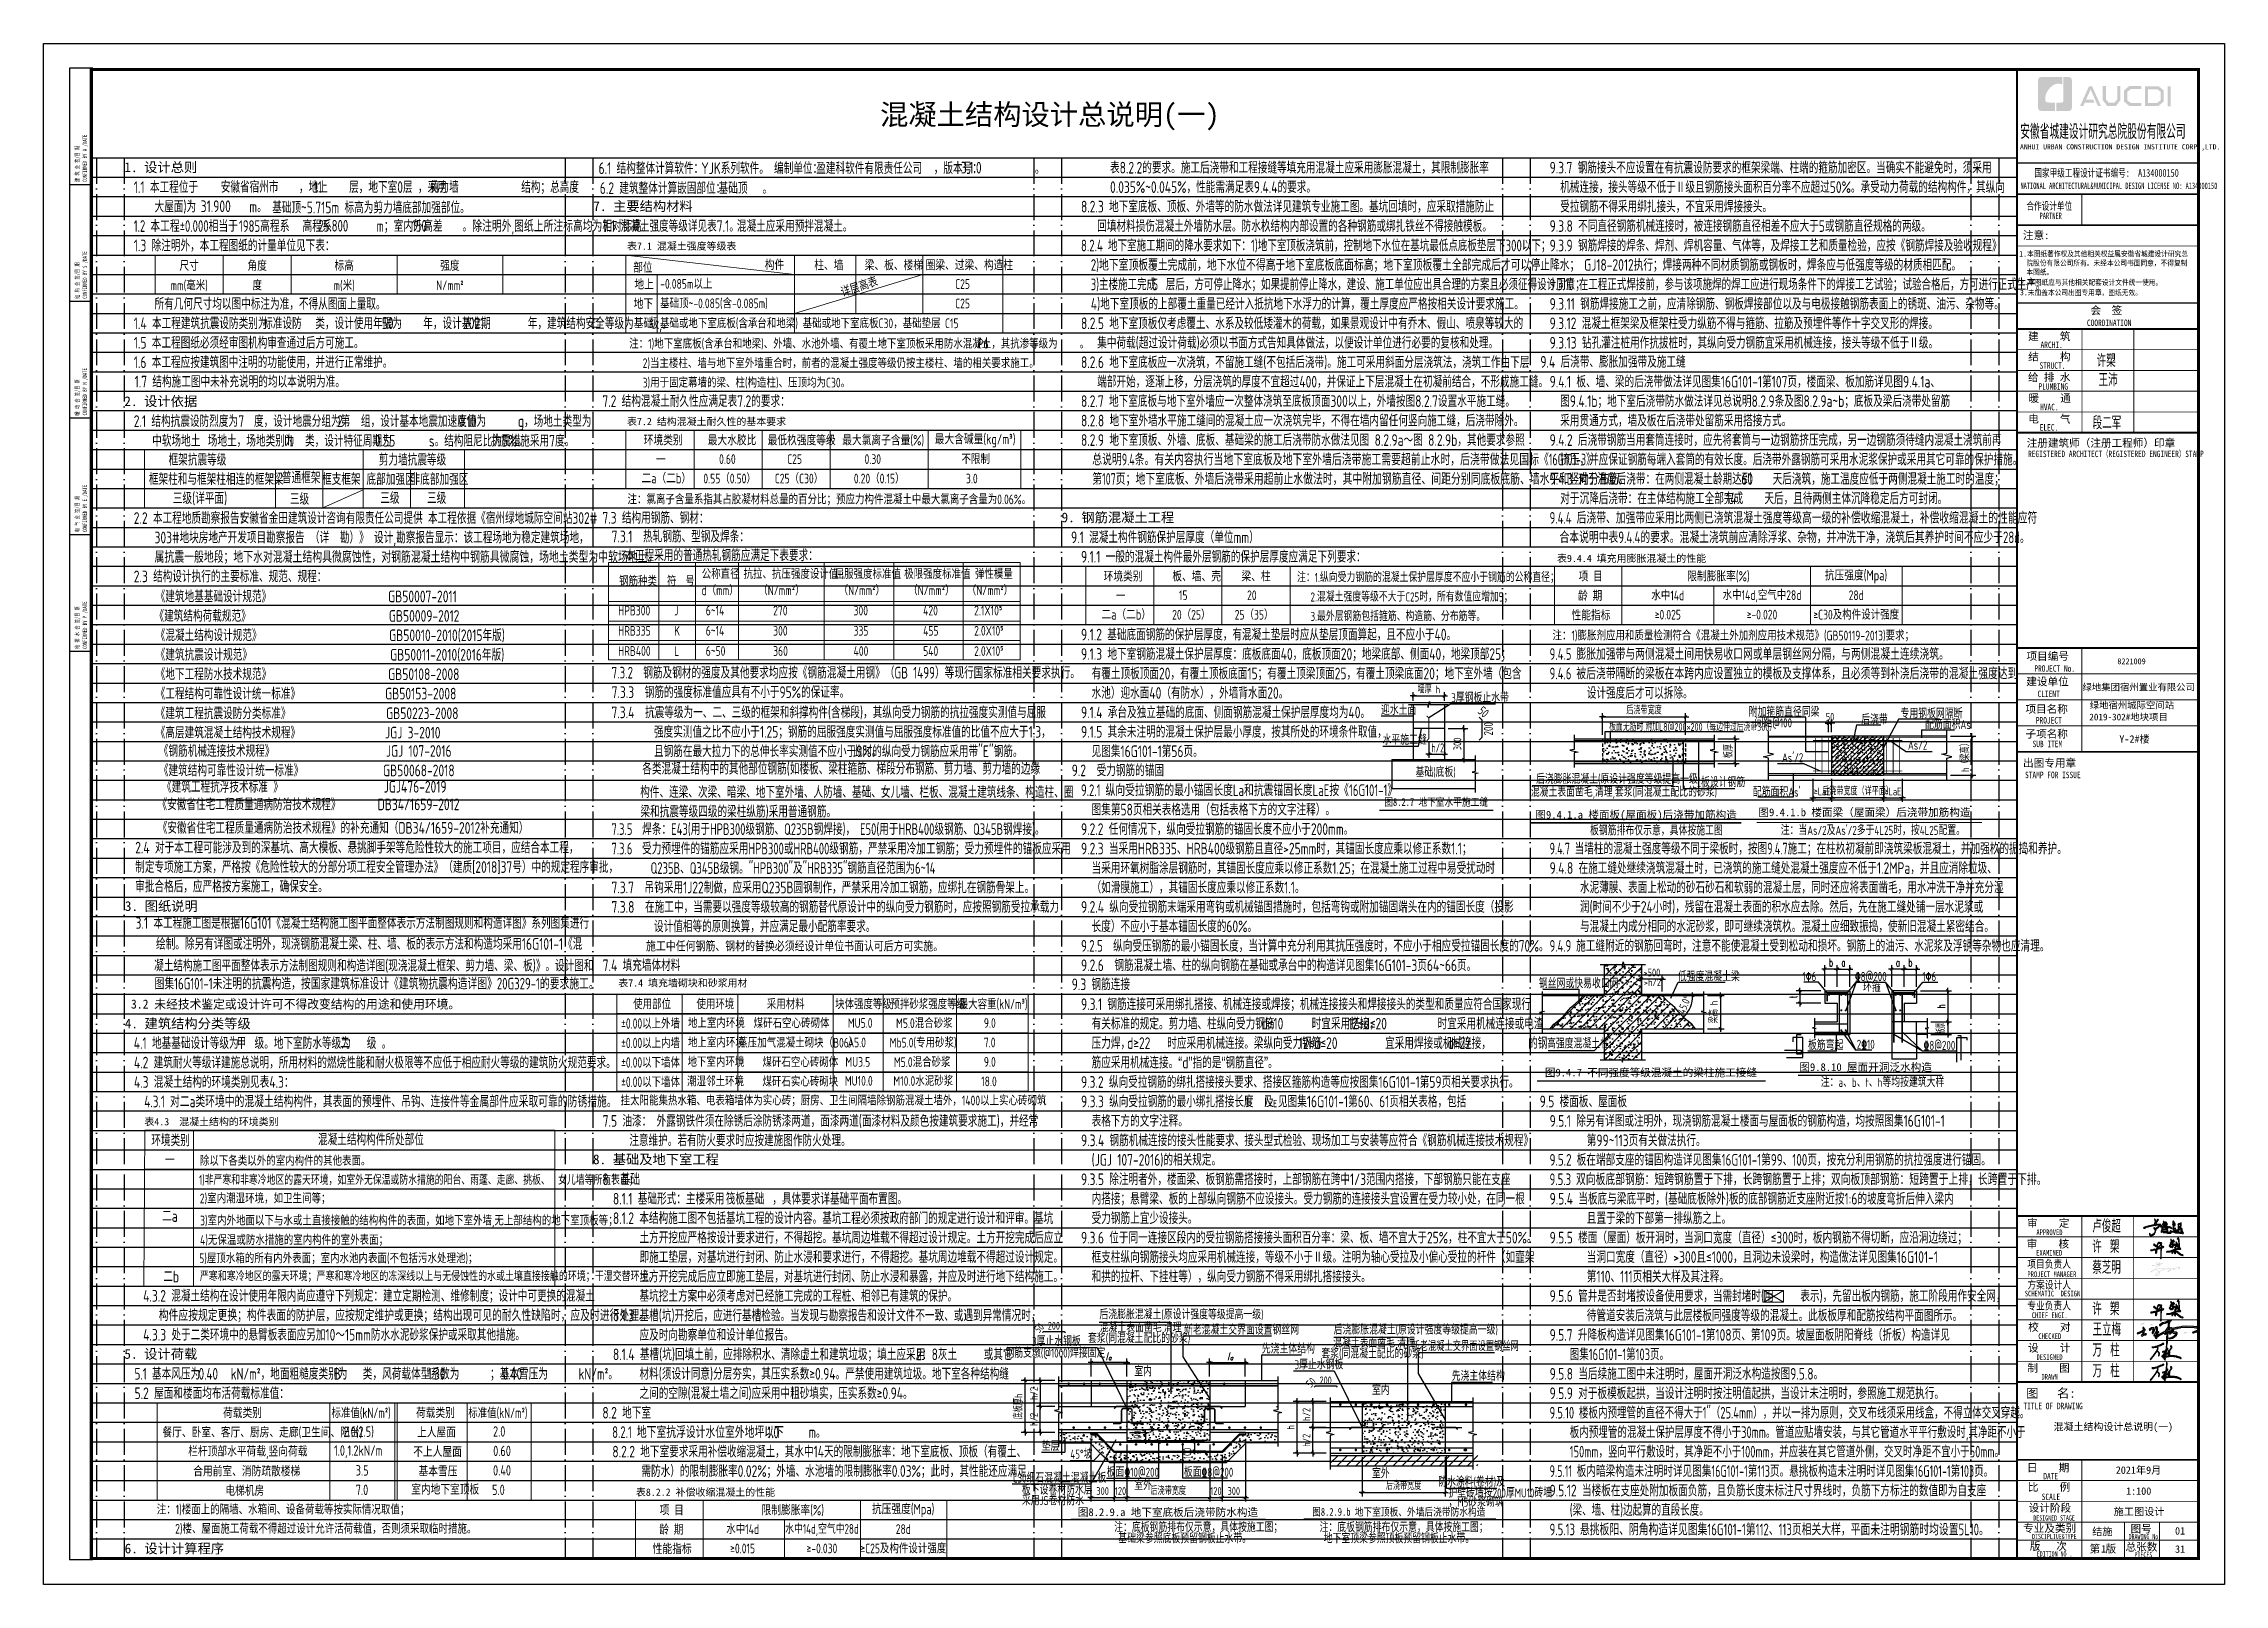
# Model space of a CAD drawing. Extents: x -461650 to 361314, y 245336 to 769729.
# Drawn here: x -431678 to -347578, y 676683 to 736083 of the extents above; entities that cross this region are included whole.
import ezdxf
from ezdxf.enums import TextEntityAlignment as Align

# ---------------------------------------------------------------- set-up
doc = ezdxf.new("R2010")
doc.units = 0
doc.header["$LTSCALE"] = 1000
for name, pattern in [('D1', [14, 10, -2, 0, -2]), ('D3轴线点划线', [18.5, 12, -3, 0.5, -3]), ('DASHED', [0.75, 0.5, -0.25]), ('H3普通虚线', [4.2, 3, -1.2]), ('HIDDEN2', [0.1875, 0.125, -0.0625])]:
    doc.linetypes.add(name, pattern=pattern)
doc.layers.get('0').update_dxf_attribs({"linetype": 'CONTINUOUS'})
doc.layers.get('DEFPOINTS').update_dxf_attribs({"linetype": 'CONTINUOUS'})
for name, color, linetype in [('C-SHET-TTLB', 11, 'CONTINUOUS'), ('C-THCK', 210, 'CONTINUOUS'), ('PUB_TITLE', 4, 'CONTINUOUS'), ('S-DETL-AXIS', 8, 'D3轴线点划线'), ('S-DETL-DIM', 151, 'CONTINUOUS'), ('S-DETL-HATCH', 253, 'CONTINUOUS'), ('S-DETL-LINE1', 2, 'CONTINUOUS'), ('S-DETL-RBAR', 1, 'CONTINUOUS'), ('S-DETL-TEXT', 7, 'CONTINUOUS'), ('图签文字', 4, 'CONTINUOUS'), ('水平筋标注', 7, 'CONTINUOUS')]:
    doc.layers.add(name, color=color, linetype=linetype)
for name, color, linetype, lineweight in [('S-1-TEXT', 7, 'CONTINUOUS', 18), ('S-1-修改', 23, 'CONTINUOUS', 18), ('可改文字', 6, 'CONTINUOUS', 18), ('图框', 9, 'CONTINUOUS', 18), ('图签', 147, 'CONTINUOUS', 18)]:
    doc.layers.add(name, color=color, linetype=linetype, lineweight=lineweight)
doc.styles.add('HT', font='simhei.ttf')
doc.styles.add('HZ2', font='romans.shx', dxfattribs={"width": 0.5, "bigfont": 'hztxt.shx'})
doc.styles.add('ita', font='italic.shx', dxfattribs={"width": 0.9, "bigfont": 'tssdchn.shx'})
doc.styles.add('SHEET-ECADI', font='simhei.ttf', dxfattribs={"width": 0.7})
doc.styles.add('TS', font='tssdeng.shx', dxfattribs={"width": 0.7, "bigfont": 'tssdchn.shx'})
doc.styles.add('TSSD_DIMENSION', font='Tssdeng.shx', dxfattribs={"width": 0.7, "bigfont": 'tssdchn.shx'})
doc.styles.add('TSSD_Label', font='Tssdeng.shx', dxfattribs={"width": 0.7, "bigfont": 'hztxt.shx'})
doc.styles.add('TSSD_REIN', font='tssdeng.shx', dxfattribs={"width": 0.7, "height": 300, "bigfont": 'tssdchn.shx'})
doc.styles.add('TXT1', font='tssdeng.shx', dxfattribs={"width": 0.75, "bigfont": 'tssdchn.shx'})
doc.styles.add('华文行楷', font='tssdeng.shx', dxfattribs={"width": 0.75, "height": 350, "bigfont": 'hztxt.shx'})
doc.styles.add('宋体', font='', dxfattribs={"height": 50})
doc.styles.add('建筑图签-1', font='simhei.ttf', dxfattribs={"width": 0.7})
doc.styles.add('建筑图签-2', font='TXT.shx', dxfattribs={"width": 0.5, "bigfont": 'HZTXT.shx'})
doc.styles.add('黑体', font='simhei.ttf')
doc.styles.get('宋体').set_extended_font_data('SimSun')
doc.dimstyles.new('DIM25', dxfattribs={"dimtxt": 300, "dimasz": 0.8, "dimexe": 150, "dimexo": 150, "dimgap": 100, "dimtad": 1, "dimdec": 0, "dimlfac": 0.25, "dimrnd": 1, "dimzin": 0, "dimdsep": 46, "dimtxsty": 'TS', "dimblk": '_DIMX', "dimcen": 0, "dimclrd": 256, "dimclre": 256, "dimclrt": 43, "dimadec": 1, "dimazin": 0, "dimtfac": 1, "dimtdec": 0, "dimtix": 1, "dimtmove": 2, "dimatfit": 3, "dimldrblk": 'ARCHTICK', "dimfxl": 0, "dimtolj": 1, "dimtzin": 1, "dimarcsym": 0})
pattern_1 = [(50, (-2041229.52, 550140.23), (455.46167, -39.84771), [47.625, -523.875]), (355, (-2041229.5, 550140.23), (-88.10706, 477.64161), [38.1, -419.1]), (100.451, (-2041191.57, 550136.9), (367.35625, 437.79172), [40.475, -445.225]), (46.1842, (-2041229.5, 550267.23), (677.6976, -105.10582), [71.4375, -785.8125]), (96.6356, (-2041173.05, 550258.5), (593.51059, 618.5639), [60.7125, -667.8375]), (351.184, (-2041229.5, 550267.2), (593.5115, 618.5628), [57.15, -628.65]), (21, (-2041166.02, 550235.48), (379.0372, -255.6638), [47.625, -523.875]), (326, (-2041166, 550235.5), (154.50507, 460.46992), [38.1, -419.1]), (71.4514, (-2041134.43, 550214.17), (533.54123, 204.80714), [40.475, -445.225]), (37.5, (-2041229.52, 550140.23), (7.721508, 211.387597), [0, -414.02, 0, -425.45, 0, -420.6875]), (7.5, (-2041229.52, 550140.23), (167.049156, 250.451437), [0, -242.57, 0, -404.495, 0, -160.3375]), (327.5, (-2041371.13, 550140.23), (338.976488, -14.32186), [0, -158.75, 0, -495.3, 0, -657.225]), (317.5, (-2041434.63, 550140.23), (370.322953, 63.56623), [0, -206.375, 0, -328.93, 0, -466.725])]

msp = doc.modelspace()

# ---------------------------------------------------------------- texts
at = {"layer": 'S-1-TEXT', "style": '黑体'}
for s, height, p in [('混凝土结构设计总说明(一)', 800, (-399421.76, 732951.14)), ('1. 设计总则', 375, (-428566.08, 731129.36)), ('7. 主要结构材料', 375, (-410481.46, 729629.36)), ('表7.1 混凝土强度等级表', 281.25, (-409179.18, 728137.35)), ('2. 设计依据', 375, (-428566.08, 722109.02)), ('表7.2 结构混凝土耐久性的基本要求', 281.25, (-409180.27, 721374.71)), ('9. 钢筋混凝土工程', 375, (-392422.08, 717629.36)), ('表9.4.4 填充用膨胀混凝土的性能', 281.25, (-373315.77, 716097.16)), ('3. 图纸说明', 375, (-428546.14, 702645.62)), ('表7.4 填充墙砌块和砂浆用材', 281.25, (-409515.98, 699730.81)), ('4. 建筑结构分类等级', 375, (-428549.39, 698117.62)), ('表4.3  混凝土结构的环境类别', 281.25, (-427791.58, 694380.2)), ('8. 基础及地下室工程', 375, (-410494.08, 692881.93)), ('5. 设计荷载', 375, (-428566.08, 685379.36)), ('表8.2.2 补偿收缩混凝土的性能', 281.25, (-408838.43, 680097.16)), ('6. 设计计算程序', 375, (-428553.46, 677879.36))]:
    msp.add_text(s, height=height, dxfattribs=at).set_placement(p)
at = {"layer": 'S-1-TEXT'}
for s, height, style, width, p in [('6.1 结构整体计算软件：', 450, 'TS', 0.75, (-410276.63, 731055.85)), ('编制单位：                     ，版本号：          。', 450, 'TS', 0.75, (-403510.34, 731055.85)), ('       表8.2.2的要求。施工后浇带和工程接缝等填充用混凝土应采用膨胀混凝土，其限制膨胀率', 450, 'TS', 0.75, (-391986.84, 731075.83)), ('9.3.7 钢筋接头不应设置在有抗震设防要求的框架梁端、柱端的箍筋加密区。当确实不能避免时，须采用', 450, 'TS', 0.75, (-373601.03, 731075.83)), ('1.1 本工程位于                   ，地上    层，地下室0层 ，采用              结构；总高度', 450, 'TS', 0.75, (-428201.27, 730325.83)), ('大屋面)为          m。', 450, 'TS', 0.75, (-427400.45, 729575.83)), ('6.2 建筑整体计算嵌固部位：       。', 450, 'TS', 0.75, (-410226.68, 730287.46)), ('8.2.3 地下室底板、顶板、外墙等的防水做法详见建筑专业施工图。基坑回填时，应采取措施防止', 450, 'TS', 0.75, (-391673.03, 729575.83)), ('       0.035%%%~0.045%%%，性能需满足表9.4.4的要求。', 450, 'TS', 0.75, (-391986.84, 730325.83)), ('  机械连接，接头等级不低于Ⅱ级且钢筋接头面积百分率不应超过50%%%。承受动力荷载的结构构件，其纵向', 450, 'TS', 0.75, (-373601.03, 730325.83)), ('  受拉钢筋不得采用绑扎接头，不宜采用焊接接头。', 450, 'TS', 0.75, (-373601.03, 729575.83)), ('1.2 本工程%%P0.000相当于             高程系         m；室内外高差    。除注明外,图纸上所注标高均为相对标高。', 450, 'TS', 0.7, (-428201.27, 728825.83)), ('7.1 混凝土强度等级详见表7.1。', 450, 'TS', 0.75, (-410116.65, 728825.83)), ('       回填材料损伤混凝土外墙防水层。防水杦结构内部设置的各种钢筋或绑扎铁丝不得接触模板。', 450, 'TS', 0.75, (-392481.84, 728825.83)), ('9.3.8 不同直径钢筋机械连接时，被连接钢筋直径相差不应大于5或钢筋直径规格的两级。', 450, 'TS', 0.75, (-373601.03, 728825.83)), ('1.3 除注明外，本工程图纸的计量单位见下表：', 450, 'TS', 0.75, (-428201.27, 728075.83)), ('8.2.4 地下室施工期间的降水要求如下：1)地下室顶板浇筑前，控制地下水位在基坑最低点底板垫层下300以下；', 450, 'TS', 0.71, (-391673.03, 728075.83)), ('9.3.9 钢筋焊接的焊条、焊剂、焊机容量、气体等，及焊接工艺和质量检验，应按《钢筋焊接及验收规程》', 450, 'TS', 0.75, (-373601.03, 728075.83)), ('梁、板、楼梯', 400, 'TS', 0.75, (-400013.94, 727344.14)), ('圈梁、过梁、构造柱', 400, 'TS', 0.75, (-397664.21, 727347.46)), ('2)地下室顶板覆土完成前，地下水位不得高于地下室底板底面标高；地下室顶板覆土全部完成后才可以停止降水；', 450, 'TS', 0.7, (-391292.14, 727325.83)), ('  GJ18-2012执行；焊接两种不同材质钢筋或钢板时，焊条应与低强度等级的材质相匹配。', 450, 'TS', 0.75, (-372678.9, 727325.83)), ('地上', 400, 'TS', 0.75, (-408896.87, 726602.66)), ('C25', 375, 'TS', 0.75, (-396526.65, 726628.11)), ('3)主楼施工完成  层后，方可停止降水；如果提前停止降水，建设、施工单位应出具合理的方案且必须征得设计同意；', 450, 'TS', 0.68, (-391292.14, 726575.83)), ('9.3.10 在工程正式焊接前，参与该项施焊的焊工应进行现场条件下的焊接工艺试验；试验合格后，方可进行正式生产。', 450, 'TS', 0.68, (-373601.03, 726575.83)), ('所有几何尺寸均以图中标注为准，不得从图面上量取。', 450, 'TS', 0.75, (-427400.45, 725825.83)), ('地下', 400, 'TS', 0.75, (-408920.38, 725855.03)), ('C25', 375, 'TS', 0.75, (-396526.65, 725878.11)), ('4)地下室顶板的上部覆土重量已经计入抵抗地下水浮力的计算，覆土厚度应严格按相关设计要求施工。', 450, 'TS', 0.75, (-391292.14, 725825.83)), ('9.3.11 钢筋焊接施工之前，应清除钢筋、钢板焊接部位以及与电极接触钢筋表面上的锈斑、油污、杂物等。', 450, 'TS', 0.75, (-373601.03, 725825.83)), ('基础', 400, 'TS', 0.75, (-408920.38, 725105.03)), ('8.2.5 地下室顶板仅考虑覆土、水系及较低矮灌木的荷载，如果景观设计中有乔木、假山、喷泉等较大的', 450, 'TS', 0.75, (-391673.03, 725075.83)), ('9.3.12 混凝土框架梁及框架柱受力纵筋不得与箍筋、拉筋及预埋件等作十字交叉形的焊接。', 450, 'TS', 0.75, (-373601.03, 725075.83)), ('       集中荷载(超过设计荷载)必须以书面方式告知具体做法，以便设计单位进行必要的复核和处理。', 450, 'TS', 0.75, (-392481.84, 724325.83)), ('9.3.13 钻孔灌注桩用作抗拔桩时，其纵向受力钢筋宜采用机械连接，接头等级不低于Ⅱ级。', 450, 'TS', 0.75, (-373601.03, 724325.83)), ('8.2.6 地下室底板应一次浇筑，不留施工缝(不包括后浇带)。施工可采用斜面分层浇筑法，浇筑工作由下层', 450, 'TS', 0.75, (-391673.03, 723575.83)), ('       端部开始，逐渐上移，分层浇筑的厚度不宜超过400，并保证上下层混凝土在初凝前结合，不形成施工缝。', 450, 'TS', 0.75, (-392481.84, 722825.83)), ('9.4 后浇带、膨胀加强带及施工缝', 450, 'TS', 0.75, (-373958.81, 723591)), ('9.4.1 板、墙、梁的后浇带做法详见图集16G101-1第107页，楼面梁、板加筋详见图9.4.1a、\x8f', 450, 'TS', 0.75, (-373601.03, 722825.83)), ('7.2 结构混凝土耐久性应满足表7.2的要求：', 450, 'TS', 0.75, (-410129.27, 722075.83)), ('8.2.7 地下室底板与地下室外墙应一次整体浇筑至底板顶面300以上，外墙按图8.2.7设置水平施工缝。', 450, 'TS', 0.75, (-391673.03, 722075.83)), ('  图9.4.1b；地下室后浇带防水做法详见总说明8.2.9条及图8.2.9a~b；底板及梁后浇带处留筋', 450, 'TS', 0.75, (-373601.03, 722075.83)), ('8.2.8 地下室外墙水平施工缝间的混凝土应一次浇筑完毕，不得在墙内留任何竖向施工缝，后浇带除外。', 450, 'TS', 0.75, (-391673.03, 721325.83)), ('  采用贯通方式，墙及板在后浇带处留筋采用搭接方式。', 450, 'TS', 0.75, (-373601.03, 721325.83)), ('     场地土，场地类别为  类，设计特征周期为       s。结构阻尼比为5%%%。', 450, 'TS', 0.75, (-426371.42, 720548)), ('8.2.9 地下室顶板、外墙、底板、基础梁的施工后浇带防水做法见图 8.2.9a～图 8.2.9b，其他要求参照', 450, 'TS', 0.75, (-391673.03, 720575.83)), ('9.4.2 后浇带钢筋当用套筒连接时，应先将套筒与一边钢筋挤压完成，另一边钢筋须待缝内混凝土浇筑前再', 450, 'TS', 0.75, (-373601.03, 720575.83)), ('框架抗震等级', 450, 'TS', 0.75, (-426859.02, 719816.88)), ('剪力墙抗震等级', 450, 'TS', 0.75, (-418752.58, 719816.88)), ('0.60', 375, 'TS', 0.75, (-405629.53, 719878.11)), ('C25', 375, 'TS', 0.75, (-403004.53, 719878.11)), ('0.30', 375, 'TS', 0.75, (-400019.5, 719878.11)), ('不限制', 375, 'TS', 0.75, (-396282.29, 719878.11)), ('       总说明9.4条。有关内容执行当地下室底板及地下室外墙后浇带施工需要超前止水时，后浇带做法见国标《16G101-3》', 450, 'TS', 0.65, (-392481.84, 719825.83)), ('  挤压，并应保证钢筋每端入套筒的有效长度。后浇带外露钢筋可采用水泥浆保护或采用其它可靠的保护措施。', 450, 'TS', 0.75, (-373601.03, 719825.83)), ('框架柱和与框架柱相连的框架梁', 450, 'TS', 0.75, (-427617.41, 719067.44)), ('普通框架', 450, 'TS', 0.75, (-422487.76, 719125.17)), ('框支框架', 450, 'TS', 0.75, (-420939.27, 719067.44)), ('底部加强区', 450, 'TS', 0.75, (-419226.67, 719067.44)), ('非底部加强区', 450, 'TS', 0.75, (-417526.86, 719067.44)), ('0.55（0.50）', 375, 'TS', 0.75, (-406236.27, 719128.11)), ('C25（C30）', 375, 'TS', 0.75, (-403481.83, 719128.11)), ('0.20（0.15）', 375, 'TS', 0.75, (-400432.43, 719128.11)), ('3.0', 375, 'TS', 0.75, (-396108.24, 719128.11)), ('       第107页；地下室底板、外墙后浇带采用超前止水做法时，其中附加钢筋直径、间距分别同底板底筋、墙水平和竖向分布筋。', 450, 'TS', 0.65, (-392481.84, 719075.83)), ('9.4.3 对于温度后浇带：在两侧混凝土龄期达到    天后浇筑，施工温度应低于两侧混凝土施工时的温度；', 450, 'TS', 0.75, (-373601.03, 719075.83)), ('  对于沉降后浇带：在主体结构施工全部完成    天后，且待两侧主体沉降稳定后方可封闭。', 450, 'TS', 0.75, (-373601.03, 718325.83)), ('7.3 结构用钢筋、钢材：', 450, 'TS', 0.75, (-410129.27, 717575.83)), ('9.4.4 后浇带、加强带应采用比两侧已浇筑混凝土强度等级高一级的补偿收缩混凝土，补偿收缩混凝土的性能应符', 450, 'TS', 0.7, (-373601.03, 717575.83)), ('7.3.1  热轧钢筋、型钢及焊条：', 450, 'TS', 0.75, (-409774.44, 716855.98)), ('  本工程采用的普通热轧钢筋应满足下表要求：', 450, 'TS', 0.75, (-409655.84, 716130.5)), ('9.1 混凝土构件钢筋保护层厚度（单位mm）', 450, 'TS', 0.75, (-392057.27, 716825.83)), ('9.1.1 一般的混凝土构件最外层钢筋的保护层厚度应满足下列要求：', 450, 'TS', 0.75, (-391673.03, 716075.83)), ('  合本说明中表9.4.4的要求。混凝土浇筑前应清除浮浆、杂物，并冲洗干净，浇筑后其养护时间不应少于28d。', 450, 'TS', 0.7, (-373601.03, 716825.83)), ('注：1.纵向受力钢筋的混凝土保护层厚度不应小于钢筋的公称直径；', 350, 'TS', 0.75, (-383339.74, 715325.83)), ('《建筑地基基础设计规范》                      GB50007-2011', 450, 'TS', 0.75, (-427355.8, 714544.38)), ('15', 375, 'TS', 0.75, (-387893.23, 714628.11)), ('20', 375, 'TS', 0.75, (-385268.23, 714628.11)), ('2.混凝土强度等级不大于C25时，所有数值应增加5；', 350, 'TS', 0.75, (-382818.78, 714575.83)), ('《建筑结构荷载规范》                          GB50009-2012', 450, 'TS', 0.75, (-427403.99, 713794.38)), ('20（25）', 375, 'TS', 0.75, (-388156.48, 713878.11)), ('25（35）', 375, 'TS', 0.75, (-385745.54, 713878.11)), ('3.最外层钢筋包括箍筋、构造筋、分布筋等。', 350, 'TS', 0.75, (-382818.78, 713825.83)), ('《混凝土结构设计规范》                        GB50010-2010(2015年版)', 450, 'TS', 0.75, (-427355.8, 713047.99)), ('9.1.2 基础底面钢筋的保护层厚度，有混凝土垫层时应从垫层顶面算起，且不应小于40。', 450, 'TS', 0.75, (-391673.03, 713075.83)), ('《建筑抗震设计规范》                          GB50011-2010(2016年版)', 450, 'TS', 0.75, (-427355.8, 712297.99)), ('9.1.3 地下室钢筋混凝土保护层厚度：底板底面40，底板顶面20；地梁底部、侧面40，地梁顶部25；', 450, 'TS', 0.75, (-391673.03, 712325.83)), ('9.4.5 膨胀加强带与两侧混凝土间用快易收口网或单层钢丝网分隔，与两侧混凝土连续浇筑。', 450, 'TS', 0.7, (-373601.03, 712325.83)), ('《地下工程防水技术规范》                      GB50108-2008', 450, 'TS', 0.75, (-427355.8, 711547.99)), ('7.3.2  钢筋及钢材的强度及其他要求均应按《钢筋混凝土用钢》（GB 1499）等现行国家标准相关要求执行。', 450, 'TS', 0.72, (-409774.44, 711605.98)), ('  有覆土顶板顶面20，有覆土顶板底面15；有覆土顶梁顶面25，有覆土顶梁底面20；地下室外墙（包含', 450, 'TS', 0.75, (-391673.03, 711575.83)), ('9.4.6 被后浇带隔断的梁板在本跨内应设置独立的模板及支撑体系，且必须等到补浇后浇带的混凝土强度达到', 450, 'TS', 0.7, (-373601.03, 711575.83)), ('《工程结构可靠性设计统一标准》                GB50153-2008', 450, 'TS', 0.75, (-427355.8, 710797.99)), ('7.3.3  钢筋的强度标准值应具有不小于95%%%的保证率。', 450, 'TS', 0.75, (-409774.44, 710855.98)), ('  水池）迎水面40（有防水），外墙背水面20。', 450, 'TS', 0.75, (-391673.03, 710825.83)), ('       设计强度后才可以拆除。', 450, 'TS', 0.75, (-373601.03, 710825.83)), ('《建筑工程抗震设防分类标准》                  GB50223-2008', 450, 'TS', 0.75, (-427355.8, 710040.69)), ('7.3.4  抗震等级为一、二、三级的框架和斜撑构件(含梯段)，其纵向受力钢筋的抗拉强度实测值与屈服', 450, 'TS', 0.75, (-409778.48, 710075.83)), ('        强度实测值之比不应小于1.25；钢筋的屈服强度实测值与屈服强度标准值的比值不应大于1.3，', 450, 'TS', 0.75, (-409778.48, 709325.83)), ('9.1.4 承台及独立基础的底面、侧面钢筋混凝土保护层厚度均为40。', 450, 'TS', 0.75, (-391673.03, 710075.83)), ('9.1.5 其余未注明的混凝土保护层最小厚度，按其所处的环境条件取值，', 450, 'TS', 0.75, (-391673.03, 709325.83)), ('《高层建筑混凝土结构技术规程》                JGJ 3-2010', 450, 'TS', 0.75, (-427355.8, 709294.38)), ('《钢筋机械连接技术规程》                     JGJ 107-2016', 450, 'TS', 0.75, (-427232.59, 708587.45)), ('        且钢筋在最大拉力下的总伸长率实测值不应小于9%%%。', 450, 'TS', 0.75, (-409778.48, 708575.83)), ('  见图集16G101-1第56页。', 450, 'TS', 0.75, (-391673.03, 708575.83)), ('《建筑结构可靠性设计统一标准》               GB50068-2018', 450, 'TS', 0.75, (-427232.59, 707837.45)), ('各类混凝土结构中的其他部位钢筋(如楼板、梁柱箍筋、梯段分布钢筋、剪力墙、剪力墙的边缘', 450, 'TS', 0.75, (-408590.86, 707904.55)), ('9.2  受力钢筋的锚固', 450, 'TS', 0.75, (-392030.81, 707841)), ('构件、连梁、次梁、暗梁、地下室外墙、人防墙、基础、女儿墙、栏板、混凝土建筑线条、构造柱、圈', 450, 'TS', 0.75, (-408670.28, 707003.21)), ('9.2.1 纵向受拉钢筋的最小锚固长度L\x8ea\x8f和抗震锚固长度L\x8eaE\x8f按《16G101-1》', 450, 'TS', 0.7, (-391673.03, 707075.83)), ('梁和抗震等级四级的梁柱纵筋)采用普通钢筋。', 450, 'TS', 0.75, (-408662.84, 706253.21)), ('  图集第58页相关\x8f表格选用（包括表格下方的文字注释）。', 450, 'TS', 0.75, (-391673.03, 706325.83)), ('《安徽省住宅工程质量通病防治技术规程》的补充通知（DB34/1659-2012补充通知）', 450, 'TS', 0.75, (-427277.58, 705622.34)), ('7.3.5  焊条：E43(用于HPB300级钢筋、Q235B钢焊接)， E50(用于HRB400级钢筋、Q345B钢焊接)。', 450, 'TS', 0.69, (-409778.48, 705575.83)), ('9.2.2 任何情况下，纵向受拉钢筋的锚固长度不应小于200mm。\x8f', 450, 'TS', 0.75, (-391673.03, 705575.83)), ('7.3.6  受力预埋件的锚筋应采用HPB300或HRB400级钢筋，严禁采用冷加工钢筋；受力预埋件的锚板应采用', 450, 'TS', 0.69, (-409778.48, 704825.83)), ('9.2.3 当采用HRB335、HRB400级钢筋且直径>25mm时，其锚固长度应乘以修正系数1.1；\x8f', 450, 'TS', 0.75, (-391673.03, 704825.83)), ('9.4.7 当墙柱的混凝土强度等级不同于梁板时，按图9.4.7施工；在柱杦初凝前即浇筑梁板混凝土，并加强杦的振捣和养护。', 450, 'TS', 0.66, (-373601.03, 704825.83)), ('        Q235B、Q345B级钢。"HPB300"及"HRB335"钢筋直径范围为6~14', 450, 'TS', 0.69, (-409778.48, 704075.83)), ('  当采用环氧树脂涂层钢筋时，其锚固长度应乘以修正系数1.25；在混凝土施工过程中易受扰动时', 450, 'TS', 0.75, (-391673.03, 704075.83)), ('9.4.8 在施工缝处继续浇筑混凝土时，已浇筑的施工缝处混凝土强度应不低于1.2MPa，并且应消除垃圾、', 450, 'TS', 0.75, (-373601.03, 704075.83)), ('7.3.7  吊钩采用1J22制做，应采用Q235B圆钢制作，严禁采用冷加工钢筋，应绑扎在钢筋骨架上。', 450, 'TS', 0.75, (-409778.48, 703325.83)), ('7.3.8  在施工中，当需要以强度等级较高的钢筋替代原设计中的纵向受力钢筋时，应按照钢筋受拉承载力', 450, 'TS', 0.75, (-409778.48, 702575.83)), ('9.2.4 纵向受拉钢筋末端采用弯钩或机械锚固措施时，包括弯钩或附加锚固端头在内的锚固长度（投影\x8f', 450, 'TS', 0.75, (-391673.03, 702575.83)), ('  （如滑膜施工），其锚固长度应乘以修正系数1.1。', 450, 'TS', 0.75, (-391673.03, 703325.83)), ('  润(时间不少于24小时)，残留在混凝土表面的积水应去除。然后，先在施工缝处铺一层水泥浆或', 450, 'TS', 0.75, (-372839.42, 702575.83)), ('  水泥薄膜、表面上松动的砂石砂石和软弱的混凝土层，同时还应将表面凿毛，用水冲洗干净并充分湿', 450, 'TS', 0.75, (-372839.42, 703325.83)), ('3.1 本工程施工图是根据16G101《混凝土结构施工图平面整体表示方法制图规则和构造详图》系列图集进行', 450, 'TS', 0.75, (-428131.47, 701956.28)), ('        设计值相等的原则换算，并应满足最小配筋率要求。', 450, 'TS', 0.75, (-409778.48, 701825.83)), ('  长度）不应小于基本锚固长度的60%%%。', 450, 'TS', 0.75, (-391673.03, 701825.83)), ('  与混凝土内成分相同的水泥砂浆，即可继续浇筑杦。混凝土应细致振捣，使新旧混凝土紧密结合。', 450, 'TS', 0.75, (-372839.42, 701825.83)), ('绘制。除另有详图或注明外，现浇钢筋混凝土梁、柱、墙、板的表示方法和构造均采用16G101-1《混', 450, 'TS', 0.75, (-427343.26, 701149.33)), ('施工中任何钢筋、钢材的替换必须经设计单位书面认可后方可实施。', 350, '黑体', 0.8, (-408445.51, 701125.23)), ('9.2.5  纵向受压钢筋的最小锚固长度，当计算中充分利用其抗压强度时，不应小于相应受拉锚固长度的70%%%。 ', 450, 'TS', 0.72, (-391673.03, 701075.83)), ('9.4.9 施工缝附近的钢筋回弯时，注意不能使混凝土受到松动和损坏。钢筋上的油污、水泥浆及浮锈等杂物也应清理。', 450, 'TS', 0.69, (-373601.03, 701075.83)), ('凝土结构施工图平面整体表示方法制图规则和构造详图(现浇混凝土框架、剪力墙、梁、板)》。设计图和', 450, 'TS', 0.75, (-427416.42, 700312.49)), ('7.4 填充墙体材料', 450, 'TS', 0.75, (-410116.65, 700325.83)), ('9.2.6  钢筋混凝土墙、柱的纵向钢筋在基础或承台中的构造详见图集16G101-3页64~66页。', 450, 'TS', 0.75, (-391673.03, 700325.83)), ('图集16G101-1未注明的抗震构造，按国家建筑标准设计《建筑物抗震构造详图》20G329-1的要求施工。', 450, 'TS', 0.7, (-427400.45, 699618.35)), ('9.3 钢筋连接', 450, 'TS', 0.75, (-392030.81, 699591)), ('使用部位', 400, 'TS', 0.7, (-408940.62, 698857.36)), (' 使用环境', 400, 'TS', 0.7, (-406671.75, 698857.36)), ('采用材料', 400, 'TS', 0.7, (-403786.75, 698857.36)), ('块体强度等级', 400, 'TS', 0.7, (-401153.31, 698857.36)), ('预拌砂浆强度等级', 400, 'TS', 0.7, (-399019.56, 698857.36)), ('最大容重(kN/m\x8c3\x8d)', 400, 'TS', 0.7, (-396385.36, 698857.36)), ('9.3.1 钢筋连接可采用绑扎搭接、机械连接或焊接；机械连接接头和焊接接头的类型和质量应符合国家现行\x8f', 450, 'TS', 0.75, (-391673.03, 698825.83)), ('%%P0.00以上外墙', 400, 'TS', 0.7, (-409404.46, 698105.7)), ('  有关标准的规定。剪力墙、柱纵向受力钢筋       时宜采用搭接，           时宜采用机械连接或电渣', 450, 'TS', 0.75, (-391673.03, 698075.83)), ('%%P0.00以上内墙', 400, 'TS', 0.7, (-409404.46, 697355.7)), ('  压力焊，       时应采用机械连接。梁纵向受力钢筋            宜采用焊接或机械连接，       的钢', 450, 'TS', 0.75, (-391673.03, 697325.83)), ('4.2 建筑耐火等级详建施总说明，所用材料的燃烧性能和耐火极限等不应低于相应耐火等级的建筑防火规范要求。', 450, 'TS', 0.75, (-428196.03, 696575.83)), ('%%P0.00以下墙体', 400, 'TS', 0.7, (-409404.46, 696605.7)), ('  筋应采用机械连接。“d”指的是“钢筋直径”。', 450, 'TS', 0.75, (-391673.03, 696575.83)), ('4.3 混凝土结构的环境类别见表4.3：', 450, 'TS', 0.75, (-428196.03, 695825.83)), ('4.3.1 对二a类环境中的混凝土结构构件，其表面的预埋件、吊钩、连接件等金属部件应采取可靠的防锈措施。', 450, 'TS', 0.73, (-427798.33, 695075.83)), ('%%P0.00以下墙体', 400, 'TS', 0.7, (-409404.46, 695855.7)), ('9.3.2 纵向受拉钢筋的绑扎搭接接头要求、搭接区箍筋构造等应按图集16G101-1第59页相关要求执行。\x8f', 450, 'TS', 0.75, (-391673.03, 695825.83)), ('9.3.3 纵向受拉钢筋的最小绑扎搭接长度  及', 450, 'TS', 0.75, (-391671.19, 695075.83)), ('见图集16G101-1第60、61页相关表格，包括', 450, 'TS', 0.75, (-384075.95, 695075.83)), ('9.5 楼面板、屋面板', 450, 'TS', 0.75, (-373985.27, 695075.83)), ('7.5 油漆： 外露钢铁件须在除锈后涂防锈漆两道，面漆两道(面漆材料及颜色按建筑要求施工)，并经常', 450, 'TS', 0.75, (-410116.65, 694325.83)), ('  表格下方的文字注释。', 450, 'TS', 0.75, (-391673.03, 694325.83)), ('l', 375, '华文行楷', 0.75, (-385307.77, 695091.53)), ('l', 225, '华文行楷', 0.75, (-385165.63, 695094.59)), ('l', 375, '华文行楷', 0.75, (-384598.63, 695091.53)), ('l', 225, '华文行楷', 0.75, (-384418.13, 695094.59)), ('E', 281.25, 'TS', 0.75, (-384269.09, 695079.72)), ('9.5.1 除另有详图或注明外，现浇钢筋混凝土楼面与屋面板的钢筋构造，均按照图集16G101-1', 450, 'TS', 0.75, (-373601.03, 694325.83)), ('环境类别', 450, 'TS', 0.75, (-427524.47, 693575.92)), ('混凝土结构构件所处部位', 450, 'TS', 0.75, (-421096.35, 693607.43)), ('     注意维护。若有防火要求时应按建施图作防火处理。', 450, 'TS', 0.75, (-410116.65, 693575.83)), ('9.3.4 钢筋机械连接的接头性能要求、接头型式检验、现场加工与安装等应符合《钢筋机械连接技术规程》', 450, 'TS', 0.75, (-391671.19, 693575.83)), ('       第99~113页有关做法执行。', 450, 'TS', 0.75, (-373601.03, 693575.83)), ('一', 450, 'TS', 0.75, (-426998.96, 692825.92)), ('除以下各类以外的室内构件的其他表面。', 375, 'TS', 0.75, (-425653.32, 692825.92)), ('  (JGJ 107-2016)的相关规定。', 450, 'TS', 0.75, (-391673.03, 692825.83)), ('9.5.2 板在端部支座的锚固构造详见图集16G101-1第99、100页，按充分利用钢筋的抗拉强度进行锚固。', 450, 'TS', 0.72, (-373601.03, 692825.83)), ('8.1 基础', 450, 'TS', 0.75, (-410129.27, 692075.9)), ('9.3.5 除注明者外，楼面梁、板钢筋需搭接时，上部钢筋在跨中1/3范围内搭接，下部钢筋只能在支座\x8f', 450, 'TS', 0.75, (-391673.03, 692075.83)), ('9.5.3 双向板底部钢筋：短跨钢筋置于下排，长跨钢筋置于上排；双向板顶部钢筋：短跨置于上排，长跨置于下排。', 450, 'TS', 0.7, (-373601.03, 692075.83)), ('2)室内潮湿环境，如卫生间等；', 375, 'TS', 0.75, (-425653.32, 691376.02)), ('8.1.1 基础形式：主楼采用         ，具体要求详基础平面布置图。', 450, 'TS', 0.75, (-409723.66, 691325.9)), ('  内搭接；悬臂梁、板的上部纵向钢筋不应设接头。受力钢筋的连接接头宜设置在受力较小处，在同一根', 450, 'TS', 0.75, (-391673.03, 691325.83)), ('9.5.4 当板底与梁底平时，(基础底板除外)板的底部钢筋近支座附近按1:6的坡度弯折后伸入梁内', 450, 'TS', 0.75, (-373601.03, 691325.83)), ('二a', 450, 'TS', 0.75, (-427107.46, 690659.65)), ('3)室内外地面以下与水或土直接接触的结构构件的表面，如地下室外墙,无上部结构的地下室顶板等；', 375, 'TS', 0.75, (-425644.01, 690522.48)), ('8.1.2 本结构施工图不包括基坑工程的设计内容。基坑工程必须按政府部门的规定进行设计和评审。基坑', 450, 'TS', 0.75, (-409723.66, 690575.9)), ('  受力钢筋上宜少设接头。', 450, 'TS', 0.75, (-391673.03, 690575.83)), ('       且置于梁的下部第一排纵筋之上。', 450, 'TS', 0.75, (-373601.03, 690575.83)), ('4)无保温或防水措施的室内构件的室外表面；', 375, 'TS', 0.75, (-425644.01, 689772.48)), ('     土方开挖应严格按设计要求进行，不得超挖。基坑周边堆载不得超过设计规定。土方开挖完成后应立', 450, 'TS', 0.75, (-409723.66, 689825.9)), ('9.3.6 位于同一连接区段内的受拉钢筋搭接接头面积百分率：梁、板、墙不宜大于25%%%，柱不宜大于50%%%。', 450, 'TS', 0.75, (-391673.03, 689825.83)), ('9.5.5 楼面（屋面）板开洞时，当洞口宽度（直径）≤300时，板内钢筋不得切断，应沿洞边绕过；', 450, 'TS', 0.75, (-373601.03, 689825.83)), ('5)屋顶水箱的所有内外表面；室内水池内表面(不包括污水处理池)；', 375, 'TS', 0.75, (-425678.57, 689066.77)), ('严寒和寒冷地区的露天环境；严寒和寒冷地区的冻深线以上与无侵蚀性的水或土壤直接接触的环境；干湿交替环境。', 375, 'TS', 0.71, (-425653.32, 688376.02)), ('     土方开挖完成后应立即施工垫层，对基坑进行封闭、防止水浸和暴露，并应及时进行地下结构施工。', 450, 'TS', 0.75, (-409723.66, 688325.9)), ('     即施工垫层，对基坑进行封闭、防止水浸和要求进行，不得超挖。基坑周边堆载不得超过设计规定。', 450, 'TS', 0.75, (-409723.66, 689075.9)), ('  和拱的拉杆、下挂柱等），纵向受力钢筋不得采用绑扎搭接接头。', 450, 'TS', 0.75, (-391673.03, 688325.83)), ('  框支柱纵向钢筋接头均应采用机械连接，等级不小于Ⅱ级。注明为轴心受拉及小偏心受拉的杆件（如韲架', 450, 'TS', 0.75, (-391673.03, 689075.83)), ('       第110、111页相关大样及其注释。', 450, 'TS', 0.75, (-373601.03, 688325.83)), ('       当洞口宽度（直径）>300且≤1000，且洞边未设梁时，构造做法详见图集16G101-1', 450, 'TS', 0.75, (-373601.03, 689075.83)), ('4.3.2 混凝土结构在设计使用年限内尚应遵守下列规定：建立定期检测、维修制度；设计中可更换的混凝土', 450, 'TS', 0.75, (-427838.93, 687581.32)), (' 二b', 450, 'TS', 0.75, (-427267.68, 688325.92)), ('     基坑挖土方案中必须考虑对已经施工完成的工程桩、相邻已有建筑的保护。', 450, 'TS', 0.75, (-409723.66, 687575.9)), ('9.5.6 管井是否封堵按设备使用要求，当需封堵时(用     表示)，先留出板内钢筋，施工阶段用作安全网，', 450, 'TS', 0.75, (-373601.03, 687575.83)), ('构件应按规定更换；构件表面的防护层，应按规定维护或更换；结构出现可见的耐久性缺陷时，应及时进行处理。', 450, 'TS', 0.7, (-427238.65, 686831.32)), ('8.1.3 基槽(坑)开挖后，应进行基槽检验。当发现与勘察报告和设计文件不一致、或遇到异常情况时，', 450, 'TS', 0.75, (-409723.66, 686825.9)), ('       待管道安装后浇筑与此层楼板同强度等级的混凝土。此板板厚和配筋按结构平面图所示。', 450, 'TS', 0.75, (-373601.03, 686825.83)), ('4.3.3 处于二类环境中的悬臂板表面应另加10～15mm防水水泥砂浆保护或采取其他措施。', 450, 'TS', 0.75, (-427838.93, 686081.32)), ('     应及时向勘察单位和设计单位报告。', 450, 'TS', 0.75, (-409723.66, 686075.9)), ('9.5.7 升降板构造详见图集16G101-1第108页、第109页。坡屋面板阴阳脊线（折板）构造详见', 450, 'TS', 0.75, (-373601.03, 686075.83)), ('8.1.4 基槽(坑)回填土前，应排除积水、清除虚土和建筑垃圾；填土应采用           或其它', 450, 'TS', 0.75, (-409723.66, 685325.9)), ('图集16G101-1第103页。', 450, 'TS', 0.68, (-372823.48, 685325.83)), ('5.1 基本风压为      kN/m\x8c2\x8d，地面粗糙度类别为   类，风荷载体型系数为      ；基本雪压为      kN/m\x8c2\x8d。 ', 450, 'TS', 0.72, (-428170.21, 684575.83)), ('     材料(须设计同意)分层夯实，其压实系数≥0.94。严禁使用建筑垃圾。地下室各种结构缝', 450, 'TS', 0.75, (-409723.66, 684575.9)), ('9.5.8 当后续施工图中未注明时，屋面开洞泛水构造按图9.5.8。', 450, 'TS', 0.75, (-373601.03, 684575.83)), ('5.2 屋面和楼面均布活荷载标准值：', 450, 'TS', 0.75, (-428170.21, 683825.83)), ('     之间的空隙(混凝土墙之间)应采用中粗砂填实，压实系数≥0.94。', 450, 'TS', 0.75, (-409723.66, 683825.9)), ('9.5.9 对于板模板起拱，当设计注明时按注明值起拱，当设计未注明时，参照施工规范执行。 ', 450, 'TS', 0.75, (-373601.03, 683825.83)), ('荷载类别', 400, 'TS', 0.75, (-424757.78, 683097.46)), ('标准值(kN/m\x8c2\x8d)', 400, 'TS', 0.7, (-420575.81, 683095.8)), ('荷载类别', 400, 'TS', 0.75, (-417317.21, 683097.46)), ('标准值(kN/m\x8c2\x8d)', 400, 'TS', 0.7, (-415301.32, 683095.8)), ('8.2 地下室', 450, 'TS', 0.75, (-410129.27, 683075.83)), ('9.5.10 楼板内预埋管的直径不得大于1"（25.4mm），并以一排为原则，交叉布线须采用线盒，不得立体交叉穿越。', 450, 'TS', 0.68, (-373601.03, 683075.83)), ('餐厅、卧室、客厅、厨房、走廊(卫生间、阳台)', 400, 'TS', 0.75, (-427095.82, 682347.46)), ('栏杆顶部水平荷载,竖向荷载', 400, 'TS', 0.75, (-426101.59, 681613.69)), ('2.0(2.5)', 400, 'TS', 0.75, (-420117.14, 682370.9)), ('上人屋面', 400, 'TS', 0.75, (-417278.01, 682347.46)), ('2.0', 400, 'TS', 0.75, (-414346.56, 682378.11)), ('8.2.1 地下室抗浮设计水位室外地坪以下     m。', 450, 'TS', 0.7, (-409752.11, 682327.35)), ('8.2.2 地下室要求采用补偿收缩混凝土，其水中14天的限制膨胀率：地下室底板、顶板（有覆土、', 450, 'TS', 0.75, (-409745.03, 681575.83)), ('板内预埋管的混凝土保护层厚度不得小于30mm。管道应贴墙安装，与其它管道水平平行敷设时,其净距不小于', 450, 'TS', 0.68, (-372823.48, 682325.83)), ('150mm，竖向平行敷设时，其净距不小于100mm，并应装在其它管道外侧，交叉时净距不宜小于50mm。', 450, 'TS', 0.68, (-372823.48, 681575.83)), ('合用前室、消防疏散楼梯', 400, 'TS', 0.75, (-425907.24, 680847.46)), ('1.0,1.2kN/m\x8c', 400, 'TS', 0.75, (-420479.52, 681642.53)), ('3.5', 400, 'TS', 0.75, (-419641.18, 680878.11)), ('不上人屋面', 400, 'TS', 0.75, (-417423.34, 681597.46)), (' 基本雪压', 400, 'TS', 0.75, (-417401.1, 680845.8)), ('0.40', 400, 'TS', 0.75, (-414346.56, 680878.11)), ('0.60', 400, 'TS', 0.75, (-414341.15, 681628.11)), ('       需防水）的限制膨胀率0.02%%%；外墙、水池墙的限制膨胀率0.03%%%；此时，其性能还应满足', 450, 'TS', 0.75, (-410058.84, 680825.83)), ('9.5.11 板内暗梁构造未注明时详见图集16G101-1第113页。悬挑板构造未注明时详见图集16G101-1第103页。', 450, 'TS', 0.66, (-373601.03, 680825.83)), ('电梯机房', 400, 'TS', 0.75, (-424669.41, 680095.8)), ('7.0', 400, 'TS', 0.75, (-419641.18, 680128.11)), ('室内地下室顶板', 400, 'TS', 0.75, (-417503.74, 680143.59)), ('5.0', 400, 'TS', 0.75, (-414384.4, 680128.11)), ('9.5.12 当楼板在支座处附加板面负筋，且负筋长度未标注尺寸界线时，负筋下方标注的数值即为自支座', 450, 'TS', 0.75, (-373601.03, 680075.83)), ('注：1)楼面上的隔墙、水箱间、设备荷载等按实际情况取值；', 375, 'TS', 0.75, (-427315.74, 679379)), ('(梁、墙、柱)边起算的直段长度。', 450, 'TS', 0.68, (-372823.48, 679325.83)), ('9.5.13 悬挑板阳、阴角构造详见图集16G101-1第112、113页相关大样，平面未注明钢筋时均设置5L10。', 450, 'TS', 0.7, (-373601.03, 678575.83))]:
    msp.add_text(s, height=height, dxfattribs=dict(at, style=style, width=width)).set_placement(p)
at = {"layer": 'S-1-TEXT', "style": 'TS'}
for s, height, width, p in [('尺寸', 400, 0.75, (-426064.36, 727324.02)), ('角度', 400, 0.75, (-423439.36, 727324.02)), ('标高', 400, 0.75, (-420087.8, 727324.02)), ('强度', 400, 0.75, (-416009.67, 727324.02)), ('mm(毫米)', 375, 0.75, (-426064.36, 726574.02)), ('度', 375, 0.75, (-423439.36, 726574.02)), ('m(米)', 375, 0.75, (-420087.8, 726574.02)), ('N/mm\x8c2\x8d', 375, 0.75, (-416009.67, 726578.53)), ('水中14d', 375, 0.75, (-369041.49, 714620.9)), ('水中14d,空气中28d', 375, 0.75, (-365408.67, 714635.32)), ('28d', 375, 0.75, (-361775.86, 714628.11)), ('≥0.025', 375, 0.75, (-369041.49, 713880.72)), ('≥-0.020', 375, 0.75, (-365408.67, 713882.2)), ('≥C30及构件设计强度', 375, 0.75, (-361775.86, 713880.72)), ('水中14d', 375, 0.75, (-404721.05, 678620.9)), ('水中14d,空气中28d', 375, 0.7, (-401662.35, 678635.32)), ('28d', 375, 0.75, (-398523.66, 678628.11)), ('≥0.015', 375, 0.75, (-404721.05, 677880.72)), ('≥-0.030', 375, 0.75, (-401662.35, 677882.2)), ('≥C25及构件设计强度', 375, 0.75, (-398523.66, 677880.72))]:
    msp.add_text(s, height=height, dxfattribs=dict(at, width=width)).set_placement(p, align=Align.CENTER)
at = {"layer": 'S-1-TEXT', "linetype": 'DASHED'}
for s, height, style, width, p in [('部位', 400, 'TS', 0.75, (-408943.47, 727250.55)), ('构件', 400, 'TS', 0.75, (-403866.12, 727356.03)), ('柱、墙', 400, 'TS', 0.75, (-401957.8, 727345.8)), ('1.4 本工程建筑抗震设防类别为         类，设计使用年限为    年，设计基准期       年，建筑结构安全等级为   级,。', 450, 'TS', 0.75, (-428201.27, 725075.83)), ('1.5 本工程图纸必须经审图机构审查通过后方可施工。', 450, 'TS', 0.75, (-428201.27, 724325.83)), ('注：1)地下室底板(含承台和地梁)、外墙、水池外墙、有覆土地下室顶板采用防水混凝土，其抗渗等级为     。', 375, 'TS', 0.75, (-409096.13, 724325.83)), ('1.6 本工程应按建筑图中注明的功能使用，并进行正常维护。', 450, 'TS', 0.75, (-428201.27, 723575.83)), ('1.7 结构施工图中未补充说明的均以本说明为准。', 450, 'TS', 0.75, (-428170.06, 722827.95)), ('2)当主楼柱、墙与地下室外墙重合时，前者的混凝土强度等级仍按主楼柱、墙的相关要求施工。', 375, 'TS', 0.75, (-408576.69, 723575.83)), ('3)用于固定幕墙的梁、柱(构造柱)、压顶均为C30。', 375, 'TS', 0.75, (-408576.69, 722825.83)), ('2.1 结构抗震设防烈度为   度，设计地震分组为第  组，设计基本地震加速度值为      g，场地土类型为', 450, 'TS', 0.75, (-428201.27, 721305.48)), ('环境类别', 400, 'TS', 0.75, (-408534.96, 720595.8)), ('最大水胶比', 400, 'TS', 0.75, (-406068.16, 720597.46)), ('最低杦强度等级', 400, 'TS', 0.75, (-403757.35, 720597.46)), ('最大氯离子含量(%%%)', 400, 'TS', 0.75, (-400878.69, 720597.46)), ('最大含碱量(kg/m\x8c3\x8d)', 400, 'TS', 0.75, (-397314.18, 720638.03)), ('一', 400, 'TS', 0.75, (-408066.57, 719847.46)), ('二a（二b）', 400, 'TS', 0.75, (-408620.09, 719127.74)), ('注：氯离子含量系指其占胶凝材料总量的百分比；预应力构件混凝土中最大氯离子含量为0.06%%%。', 375, 'TS', 0.75, (-409162.15, 718325.83)), ('2.2 本工程地质勘察报告：', 450, 'TS', 0.75, (-428201.27, 717567.56)), ('2.3 结构设计执行的主要标准、规范、规程：', 450, 'TS', 0.75, (-428201.27, 715317.56)), ('公称直径', 375, 'TS', 0.75, (-406298.13, 715449.56)), ('抗拉、抗压强度设计值', 375, 'TS', 0.75, (-404686.69, 715449.56)), ('屈服强度标准值', 375, 'TS', 0.75, (-401174.25, 715449.56)), ('极限强度标准值', 375, 'TS', 0.75, (-398491.35, 715449.56)), ('弹性模量', 375, 'TS', 0.75, (-395762.87, 715449.56)), ('环境类别', 400, 'TS', 0.75, (-390798.66, 715345.8)), (' 板、墙、壳', 400, 'TS', 0.75, (-388331.87, 715347.46)), (' 梁、柱', 400, 'TS', 0.75, (-385665.61, 715347.46)), ('项 目', 400, 'TS', 0.75, (-372485.51, 715347.46)), ('限制膨胀率(%%%)', 400, 'TS', 0.75, (-368293.54, 715347.46)), ('抗压强度(Mpa)', 400, 'TS', 0.75, (-362988.11, 715388.03)), ('钢筋种类', 375, 'TS', 0.75, (-409485.14, 715177.29)), ('符  号', 375, 'TS', 0.75, (-407640.12, 715177.29)), ('d（mm%%140%%141）', 375, 'TS', 0.75, (-406305.57, 714819.56)), ('（N/mm%%1402%%141）', 375, 'TS', 0.75, (-404118.84, 714819.56)), ('（N/mm\x8c2\x8d）', 375, 'TS', 0.75, (-401018.03, 714819.56)), ('（N/mm\x8c2\x8d）', 375, 'TS', 0.75, (-398335.13, 714819.56)), ('（N/mm\x8c2\x8d）', 375, 'TS', 0.75, (-396076.38, 714819.56)), ('龄 期', 400, 'TS', 0.75, (-372502.95, 714597.46)), ('HPB300', 375, 'TS', 0.75, (-409521.92, 714039.56)), ('J', 375, 'TS', 0.75, (-407357.37, 714039.56)), ('6~14', 375, 'TS', 0.75, (-406141.91, 714039.56)), ('270', 375, 'TS', 0.75, (-403542.73, 714039.56)), ('300', 375, 'TS', 0.75, (-400441.93, 714039.56)), ('420', 375, 'TS', 0.75, (-397759.02, 714039.56)), ('2.1X10\x8c5\x8d', 375, 'TS', 0.75, (-395793.87, 714039.56)), ('二a（二b）', 400, 'TS', 0.75, (-390883.8, 713877.74)), ('一', 400, 'TS', 0.75, (-390330.28, 714597.46)), ('性能指标', 400, 'TS', 0.75, (-372753.33, 713847.46)), ('HRB335', 375, 'TS', 0.75, (-409521.92, 713259.56)), ('K', 375, 'TS', 0.75, (-407357.37, 713259.56)), ('6~14', 375, 'TS', 0.75, (-406141.91, 713259.56)), ('300', 375, 'TS', 0.75, (-403542.73, 713259.56)), ('335', 375, 'TS', 0.75, (-400441.93, 713259.56)), ('455', 375, 'TS', 0.75, (-397759.02, 713259.56)), ('2.0X10\x8c5\x8d', 375, 'TS', 0.75, (-395793.87, 713259.56)), ('注：1)膨胀剂应用和质量检测符合《混凝土外加剂应用技术规范》(GB50119-2013)要求；', 375, 'TS', 0.75, (-373490.11, 713075.83)), ('HRB400', 375, 'TS', 0.75, (-409521.92, 712479.56)), ('L', 375, 'TS', 0.75, (-407357.37, 712479.56)), ('6~50', 375, 'TS', 0.75, (-406141.91, 712479.56)), ('360', 375, 'TS', 0.75, (-403542.73, 712479.56)), ('400', 375, 'TS', 0.75, (-400441.93, 712479.56)), ('540', 375, 'TS', 0.75, (-397759.02, 712479.56)), ('2.0X10\x8c5\x8d', 375, 'TS', 0.75, (-395793.87, 712479.56)), ('2.4 对于本工程可能涉及到的深基坑、高大模板、悬挑脚手架等危险性较大的施工项目，应结合本工程，', 450, 'TS', 0.75, (-428146.24, 704862.91)), ('制定专项施工方案，严格按《危险性较大的分部分项工程安全管理办法》（建质[2018]37号）中的规定程序审批，', 450, 'TS', 0.75, (-428146.24, 704112.91)), ('审批合格后，应严格按方案施工，确保安全。', 450, 'TS', 0.75, (-428146.24, 703362.91)), ('3.2 未经技术鉴定或设计许可不得改变结构的用途和使用环境。', 350, '黑体', 0.95, (-428312, 698880.62)), ('4.1 地基基础设计等级为   级。地下室防水等级为   级 。', 450, 'TS', 0.75, (-428201.27, 697325.83)), ('项 目', 400, 'TS', 0.75, (-407920.36, 679347.46)), ('限制膨胀率(%%%)', 400, 'TS', 0.75, (-403991.26, 679347.46)), ('抗压强度(Mpa)', 400, 'TS', 0.75, (-399735.91, 679388.03)), ('    2)楼、屋面施工荷载不得超过设计允许活荷载值，否则须采取临时措施。', 375, 'TS', 0.75, (-427287.63, 678640.71)), ('龄 期', 400, 'TS', 0.75, (-407937.8, 678597.46)), ('性能指标', 400, 'TS', 0.75, (-408188.19, 677847.46))]:
    msp.add_text(s, height=height, dxfattribs=dict(at, style=style, width=width)).set_placement(p)
at = {"layer": 'S-1-TEXT', "color": 1, "style": 'TS', "width": 0.75}
for s, p in [('-0.085m以上', (-407898.43, 726633.4)), ('基础顶~-0.085(含-0.085m)', (-407902.66, 725883.4)), ('基础或地下室底板(含承台和地梁)', (-407908.49, 725113.57)), ('基础或地下室底板C30，基础垫层 C15', (-402405.4, 725113.57)), ('P6', (-395653.71, 724325.83))]:
    msp.add_text(s, height=375, dxfattribs=at).set_placement(p)
at = {"layer": 'S-1-TEXT', "style": 'TS', "width": 0.75}
msp.add_text(' 详层高表', height=375, rotation=18.2635715, dxfattribs=at).set_placement((-401019.53, 726249.28))
at = {"layer": 'S-1-TEXT', "style": 'TSSD_DIMENSION', "width": 0.75}
for s, p in [('  《建筑工程抗浮技术标准 》                   JGJ476-2019', (-427522.07, 707072.81)), ('《安徽省住宅工程质量通病防治技术规程》       DB34/1659-2012', (-427286.65, 706393.52))]:
    msp.add_text(s, height=450, dxfattribs=at).set_placement(p, align=Align.BOTTOM_LEFT)
at = {"layer": 'S-1-TEXT', "style": 'TS', "oblique": 0.7, "width": 0.7}
msp.add_text('1)非严寒和非寒冷地区的露天环境，如室外无保温或防水措施的阳台、雨蓬、走廊、挑板、  女儿墙等所有表面；', height=375, dxfattribs=at).set_placement((-425688.33, 692088.84))
at = {"layer": 'S-1-修改', "color": 1}
for s, height, style, width, p in [('安徽省宿州市', 450, 'TS', 0.75, (-424845.34, 730332.67)), ('剪力墙', 450, 'TS', 0.75, (-416783.56, 730332.39)), ('YJK系列软件。', 450, 'TS', 0.75, (-406315.54, 731055.85)), ('盈建科软件有限责任公司', 450, 'TS', 0.75, (-401882.34, 731055.85)), ('31.900', 450, 'TS', 0.75, (-425619.57, 729589.14)), ('基础顶~5.715m 标高为剪力墙底部加强部位。', 450, 'TS', 0.75, (-422862.82, 729540.25)), ('11', 450, 'TS', 0.75, (-421264.08, 730325.83)), ('基础顶', 450, 'TS', 0.75, (-405647.62, 730287.46)), ('1985高程系', 450, 'TS', 0.7, (-424145.49, 728824.59)), ('25.800', 450, 'TS', 0.7, (-421082.13, 728835.9)), ('150', 450, 'TS', 0.7, (-417474.96, 728835.9)), ('标准设防', 450, 'TS', 0.75, (-423211.46, 725075.83)), ('50', 450, 'TS', 0.75, (-418636.94, 725075.83)), ('2021', 450, 'TS', 0.75, (-415502.52, 725075.83)), ('    二', 450, 'TS', 0.75, (-411389.27, 725075.83)), ('2', 450, 'TS', 0.75, (-420354.5, 721305.48)), ('Ⅲ', 450, 'TS', 0.75, (-422423.58, 720548)), ('三级(详平面)', 450, 'TS', 0.75, (-426694.51, 718330.28)), ('三级', 450, 'TS', 0.75, (-422180.84, 718303.5)), ('三级', 450, 'TS', 0.75, (-418696.15, 718338.89)), ('三级', 450, 'TS', 0.75, (-416891.8, 718338.89)), ('安徽省金田建筑设计咨询有限责任公司提供 本工程依据《宿州绿地城际空间站302#', 450, 'TS', 0.75, (-424112.49, 717567.56)), ('属抗震一般地段；地下水对混凝土结构具微腐蚀性，对钢筋混凝土结构中钢筋具微腐蚀，场地土类型为中软场地土。', 450, 'TS', 0.65, (-427400.45, 716067.56)), ('303#地块房地产开发项目勘察报告 （详  勘）》 设计,勘察报告显示：该工程场地为稳定建筑场地，', 450, 'TS', 0.75, (-427400.45, 716817.56)), ('煤矸石空心砖砌体', 375, 'TSSD_REIN', 0.75, (-404296.92, 698127.84)), ('MU5.0', 375, 'TS', 0.75, (-400663.95, 698138.01)), ('M5.0混合砂浆', 375, 'TS', 0.75, (-398803.97, 698130.79)), ('9.0', 375, 'TS', 0.75, (-395419.45, 698138.01)), ('  d≤10', 450, 'TS', 0.75, (-385116.34, 698075.83)), ('12≤d≤20', 450, 'TS', 0.75, (-381371.47, 698075.83)), (' 甲', 450, 'TS', 0.75, (-424436.68, 697325.83)), ('    二', 450, 'TS', 0.75, (-421059.72, 697336.71)), ('蒸压加气混凝土砌块（B06）', 375, 'TS', 0.75, (-404888.93, 697377.84)), ('A5.0', 375, 'TS', 0.75, (-400663.95, 697388.01)), ('Mb5.0(专用砂浆)', 375, 'TS', 0.75, (-399051.21, 697380.79)), ('7.0', 375, 'TS', 0.75, (-395419.45, 697388.01)), ('d≥22', 450, 'TS', 0.75, (-389891.66, 697325.83)), ('12≤d≤20', 450, 'TS', 0.75, (-383275.14, 697325.83)), ('d≥22', 450, 'TS', 0.75, (-377530.18, 697325.83)), ('煤矸石空心砖砌体', 375, 'TSSD_REIN', 0.75, (-403956.45, 696627.84)), ('MU3.5', 375, 'TS', 0.75, (-400757.64, 696638.01)), ('M5.0混合砂浆', 375, 'TS', 0.75, (-398885.46, 696630.79)), ('9.0', 375, 'TS', 0.75, (-395419.45, 696638.01)), ('煤矸石实心砖砌块', 375, 'TSSD_REIN', 0.75, (-403956.45, 695877.84)), ('MU10.0', 375, 'TS', 0.75, (-400778.88, 695909.44)), ('M10.0水泥砂浆', 375, 'TS', 0.75, (-398906.7, 695902.23)), ('18.0', 375, 'TS', 0.75, (-395520.8, 695888.01)), ('筏板基础', 450, 'TS', 0.75, (-405369.05, 691325.9)), ('B', 450, 'TS', 0.72, (-420488.01, 684575.83)), ('1.0', 450, 'TS', 0.7, (-403769.03, 682315.56))]:
    msp.add_text(s, height=height, dxfattribs=dict(at, style=style, width=width)).set_placement(p)
at = {"layer": 'S-1-修改', "color": 1, "linetype": 'DASHED', "style": 'TS'}
for s, width, p in [('3.1.0', 0.75, (-396301.81, 731075.83)), ('7', 0.75, (-424171.77, 721305.48)), ('0.10', 0.75, (-415676.47, 721305.48)), ('中软场地土', 0.75, (-427490.11, 720548)), ('0.55', 0.75, (-418899.21, 720548)), ('抗震措施采用7度。', 0.75, (-414408.87, 720548)), ('0.40', 0.72, (-425700.37, 684575.83)), ('1.30', 0.72, (-416862.37, 684575.83)), ('0.40', 0.72, (-413972.04, 684575.83))]:
    msp.add_text(s, height=450, dxfattribs=dict(at, width=width)).set_placement(p)
at = {"layer": 'S-1-修改', "color": 7, "style": 'TS', "width": 0.75}
msp.add_text('混凝土应采用预拌混凝土。', height=450, dxfattribs=at).set_placement((-404942.03, 728825.83))
at = {"layer": 'S-1-修改', "color": 0, "style": 'TS'}
for s, height, width, p in [('5', 450, 0.7, (-388913.56, 726575.83)), ('60', 450, 0.75, (-366208.74, 719075.83)), ('14', 450, 0.75, (-366793.16, 718325.83)), ('此时的纵向受力钢筋应采用带"E"钢筋。', 450, 0.75, (-400465.05, 708575.83)), ('地上室内环境', 375, 0.75, (-406829.51, 698138.01)), ('地上室内环境', 375, 0.75, (-406829.51, 697388.01)), ('地下室内环境', 375, 0.75, (-406847.28, 696638.01)), ('挂太阳能集热水箱、电表箱墙体为实心砖；厨房、卫生间隔墙除钢筋混凝土墙外，1400以上实心砖砌筑', 375, 0.75, (-409428.7, 695149.78)), ('潮湿邻土环境', 375, 0.75, (-406862.06, 695888.01)), ('2：8灰土', 450, 0.75, (-398024.09, 685325.9))]:
    msp.add_text(s, height=height, dxfattribs=dict(at, width=width)).set_placement(p)
at = {"layer": 'S-DETL-DIM'}
for s, height, style, width, p in [('h/2', 350, 'TS', 0.6, (-378164.35, 708758.05)), ('>h/2', 280, 'TS', 0.75, (-369962.74, 699750.33)), ('l', 300, 'ita', 0.9, (-390731.2, 685328.17)), ('a', 160, 'ita', 0.9, (-390617.65, 685331.24)), ('l', 300, 'ita', 0.9, (-386036.78, 685328.17)), ('a', 160, 'ita', 0.9, (-385923.23, 685331.24))]:
    msp.add_text(s, height=height, dxfattribs=dict(at, style=style, width=width)).set_placement(p)
at = {"layer": 'S-DETL-TEXT', "style": 'TS'}
for s, height, width, p in [('3厚钢板止水带', 350, 0.75, (-377393.91, 710688.2)), ('迎水土面', 350, 0.75, (-380102.6, 710205.96)), ('附加箍筋直径同梁', 350, 0.75, (-365922.06, 710135.63)), ('间距@100', 350, 0.75, (-365700.1, 709723.37)), ('后浇带', 350, 0.75, (-361580.99, 709844.9)), ('专用钢板网隔断', 350, 0.75, (-360065.47, 710076.92)), ('配筋面积As', 350, 0.75, (-359120.4, 709656.74)), ('水平施工缝', 350, 0.75, (-380042.89, 709060.62)), ('As/2', 350, 0.75, (-359781.61, 708860.41)), ('基础(底板)', 350, 0.75, (-378771.16, 707815.12)), ("As'/2", 350, 0.75, (-364638.76, 708379.33)), ('混凝土表面凿毛,清理,套浆(同混凝土配比的砂浆)', 350, 0.75, (-374325.38, 707049.78)), ('后浇膨胀混凝土(原设计强度等级提高一级)', 350, 0.75, (-374122.5, 707549.88)), ('板设计钢筋', 350, 0.75, (-367760.27, 707425.32)), ("配筋面积As'", 350, 0.75, (-365761.6, 707053.26)), ('板钢筋排布仅示意，具体按施工图', 350, 0.75, (-372041.89, 705564.88)), ("注：当As/2及As'/2多于4L25时，按4L25配置。", 350, 0.75, (-364688.47, 705577.26)), ('钢丝网或快易收口网', 350, 0.75, (-374012.93, 699670.25)), ('低强度混凝土梁', 350, 0.75, (-368654.46, 699936.11)), ('高强度混凝土柱', 350, 0.75, (-373700.77, 697350.87)), ('后浇膨胀混凝土(原设计强度等级提高一级)', 350, 0.75, (-390962.07, 686905.69)), ('3厚止水钢板', 350, 0.75, (-393562.12, 685874.31)), ('200', 300, 0.75, (-392953.67, 686502.43)), ('套浆(同混凝土配比的砂浆)', 350, 0.75, (-391402.46, 685984.96)), ('混凝土表面凿毛,清理', 350, 0.75, (-390950.27, 686406.33)), ('新老混凝土交界面设置钢丝网', 350, 0.75, (-387700.26, 686315.25)), ('后浇膨胀混凝土(原设计强度等级提高一级)', 350, 0.75, (-381926.81, 686318.75)), ('钢筋支墩(@1000)焊接固定', 350, 0.75, (-394585.04, 685425.82)), ('先浇主体结构', 350, 0.75, (-384698.45, 685586.16)), ('套浆(同混凝土配比的砂浆)', 350, 0.75, (-382401.9, 685398.03)), ('混凝土表面凿毛,清理', 350, 0.75, (-381949.7, 685819.4)), ('新老混凝土交界面设置钢丝网', 350, 0.7, (-378928.3, 685683.97)), ('室内', 350, 0.75, (-389616.31, 684708)), ('3厚止水钢板', 350, 0.75, (-383436.93, 684975.88)), ('200', 300, 0.75, (-382472.48, 684399.92)), ('先浇主体结构', 350, 0.75, (-377375.29, 684535.5)), ('室内', 350, 0.75, (-380452.25, 683991.59)), ('垫层', 350, 0.75, (-393186.21, 681834.13)), ('45%%d坡', 350, 0.75, (-392082.69, 681528.95)), ('C30细石混凝土混凝土板', 350, 0.75, (-394299.04, 680606.3)), ('板下设卷材防水层', 350, 0.75, (-393952.04, 680147.95)), ('室外', 350, 0.75, (-389616.31, 680319.45)), ('室外', 350, 0.75, (-380452.25, 680776.07)), ('防水涂料(卷材)及', 350, 0.75, (-377897.41, 680456.48)), ('护壁砖墙按200厚MU10砖墙 ', 350, 0.75, (-377505.44, 680032.07)), ('采用JS卷材防水', 350, 0.75, (-393952.04, 679737.52)), ('，M5砂浆砌筑', 350, 0.75, (-377505.44, 679676.5)), ('注：底板钢筋排布仅示意，具体按施工图；', 350, 0.75, (-390392.14, 678700.66)), ('注：底板钢筋排布仅示意，具体按施工图；', 350, 0.75, (-382471.06, 678700.66)), (' 基础梁参照底板预留钢板止水带。', 350, 0.75, (-390392.14, 678273.19)), (' 地下室顶梁参照顶板预留钢板止水带。', 350, 0.75, (-382471.06, 678273.19))]:
    msp.add_text(s, height=height, dxfattribs=dict(at, width=width)).set_placement(p)
at = {"layer": 'S-DETL-TEXT', "width": 0.75}
for s, height, rotation, style, p in [('50', 350, 318.3784077, 'TXT1', (-376401.27, 710304.11)), ('200', 350, 90, 'TXT1', (-375786.73, 709411.28)), ('50', 300, 45, 'TS', (-393294.16, 686346.82)), ('50', 300, 45, 'TS', (-382812.96, 684244.31))]:
    msp.add_text(s, height=height, rotation=rotation, dxfattribs=dict(at, style=style)).set_placement(p)
at = {"layer": 'S-DETL-TEXT', "color": 0, "style": 'TSSD_Label', "width": 0.65}
msp.add_text('板面无筋时,附加L8@200×200（每边伸过后浇带300）', height=300, dxfattribs=at).set_placement((-371302.61, 709589.16))
at = {"layer": 'S-DETL-TEXT', "style": '黑体', "width": 0.8}
msp.add_text('图8.2.7 地下室水平施工缝', height=300, dxfattribs=at).set_placement((-377974.78, 706697), align=Align.CENTER)
at = {"layer": 'S-DETL-TEXT', "style": '黑体'}
for s, p in [('图9.4.1.a 楼面板(屋面板)后浇带加筋构造', (-370265.05, 706341.91)), ('图8.2.9.a 地下室底板后浇带防水构造', (-388319.43, 679477.68))]:
    msp.add_text(s, height=300, dxfattribs=at).set_placement(p, align=Align.MIDDLE)
msp.add_text('图9.4.1.b 楼面梁（屋面梁）后浇带加筋构造', height=300, dxfattribs=at).set_placement((-365547.77, 706299.57))
msp.add_text('图9.4.7 不同强度等级混凝土的梁柱施工接缝', height=300, dxfattribs=at).set_placement((-369693.5, 696265.96), align=Align.CENTER)
at = {"layer": 'S-DETL-TEXT', "color": 1, "style": 'TS', "width": 0.75}
for s, p in [('板面%%13210@200', (-390681.28, 680831.54)), ('板面%%1328@200', (-387706.84, 680831.54))]:
    msp.add_text(s, height=350, dxfattribs=at).set_placement(p)
at = {"layer": 'S-DETL-TEXT', "style": '黑体', "width": 0.8}
msp.add_text('图8.2.9.b 地下室顶板、外墙后浇带防水构造', height=300, dxfattribs=at).set_placement((-379416.81, 679490.44), align=Align.MIDDLE)
at = {"layer": '可改文字', "color": 1, "style": '宋体'}
msp.add_text('混凝土结构设计总说明(一)', height=281.2825, dxfattribs=at).set_placement((-354163.13, 682621.47))
at = {"layer": '图签', "color": 1, "style": '宋体'}
msp.add_text('01', height=286.681, dxfattribs=at).set_placement((-349481.52, 678602.45))

# ---------------------------------------------------------------- blocks, each defined once
blk = doc.blocks.new('_DIMX')
blk.add_line((-150, 0), (150, 0))
at = {"const_width": 50}
blk.add_lwpolyline([(-70, -70), (70, 70)], dxfattribs=at)
blk = doc.blocks.new('*D131')
at = {"layer": 'DEFPOINTS', "color": 0}
for p in [(-370055, 700020), (-370055, 699387), (-369255, 699387)]:
    blk.add_point(p, dxfattribs=at)
at = {"layer": 'S-DETL-DIM', "lineweight": -2}
for p, q in [((-370055, 699537), (-370055, 700170)), ((-369256, 700020), (-370054, 700020)), ((-369255, 699537), (-369255, 700170))]:
    blk.add_line(p, q, dxfattribs=at)
at = {"layer": 'S-DETL-DIM', "lineweight": -2, "xscale": 0.8, "yscale": 0.8, "zscale": 0.8, "rotation": 180}
blk.add_blockref('_DIMX', (-370055, 700020), dxfattribs=at)
at = {"layer": 'S-DETL-DIM', "lineweight": -2, "xscale": 0.8, "yscale": 0.8, "zscale": 0.8}
blk.add_blockref('_DIMX', (-369255, 700020), dxfattribs=at)
at = {"layer": 'S-DETL-DIM', "color": 43, "insert": (-369655, 700270), "char_height": 300, "attachment_point": 5, "style": 'TS'}
blk.add_mtext('\\A1;>500', dxfattribs=at)
blk = doc.blocks.new('_ArchTick')
at = {"color": 0, "linetype": 'ByBlock', "const_width": 0.15}
blk.add_lwpolyline([(-0.5, -0.5), (0.5, 0.5)], dxfattribs=at)
blk = doc.blocks.new('*D132')
at = {"layer": 'DEFPOINTS', "color": 0}
for p in [(-367660, 699387), (-367660, 698107), (-367015, 698107)]:
    blk.add_point(p, dxfattribs=at)
at = {"layer": 'S-DETL-DIM', "lineweight": -2}
for p, q in [((-367510, 699387), (-366865, 699387)), ((-367015, 699386), (-367015, 698108)), ((-367510, 698107), (-366865, 698107))]:
    blk.add_line(p, q, dxfattribs=at)
at = {"layer": 'S-DETL-DIM', "lineweight": -2, "xscale": 0.8, "yscale": 0.8, "zscale": 0.8}
for p, rotation in [((-367015, 699387), 90), ((-367015, 698107), 270)]:
    blk.add_blockref('_DIMX', p, dxfattribs=dict(at, rotation=rotation))
at = {"layer": 'S-DETL-DIM', "color": 43, "insert": (-367265, 698747), "char_height": 300, "attachment_point": 5, "rotation": 90, "style": 'TS'}
blk.add_mtext('\\A1;梁高 h', dxfattribs=at)
blk = doc.blocks.new('*D133')
at = {"layer": 'DEFPOINTS', "color": 0}
for p in [(-370055, 699387), (-369255, 699387), (-367660, 699387), (-368241, 698801), (-367975, 698107)]:
    blk.add_point(p, dxfattribs=at)
at = {"layer": 'S-DETL-DIM', "lineweight": -2}
blk.add_arc((-369255, 699387), 1171, 315.03916, 359.96084, dxfattribs=at)
at = {"layer": 'S-DETL-DIM', "lineweight": -2, "xscale": 0.8, "yscale": 0.8, "zscale": 0.8}
for p, rotation in [((-368085, 699387), 89.98042243834905), ((-368428, 698559), 225.0195775616513)]:
    blk.add_blockref('_DIMX', p, dxfattribs=dict(at, rotation=rotation))
at = {"layer": 'S-DETL-DIM', "color": 43, "insert": (-368405, 699034), "char_height": 300, "attachment_point": 5, "rotation": 67.5, "style": 'TS'}
blk.add_mtext('\\A1;45.0°', dxfattribs=at)
blk = doc.blocks.new('*D116')
at = {"layer": 'DEFPOINTS', "color": 0}
for p in [(2707629, 618930), (2707149, 618091), (2707629, 618091)]:
    blk.add_point(p, dxfattribs=at)
at = {"layer": 'S-DETL-DIM', "lineweight": -2}
for p, q in [((2707149, 618241), (2707149, 619080)), ((2707629, 618241), (2707629, 619080)), ((2707150, 618930), (2707628, 618930))]:
    blk.add_line(p, q, dxfattribs=at)
at = {"layer": 'S-DETL-DIM', "lineweight": -2, "xscale": 0.8, "yscale": 0.8, "zscale": 0.8, "rotation": 180}
blk.add_blockref('_DIMX', (2707149, 618930), dxfattribs=at)
at = {"layer": 'S-DETL-DIM', "lineweight": -2, "xscale": 0.8, "yscale": 0.8, "zscale": 0.8}
blk.add_blockref('_DIMX', (2707629, 618930), dxfattribs=at)
at = {"layer": 'S-DETL-DIM', "color": 43, "insert": (2707389, 619180), "char_height": 300, "attachment_point": 5, "style": 'HZ2'}
blk.add_mtext('\\A1;a', dxfattribs=at)
blk = doc.blocks.new('*D117')
at = {"layer": 'DEFPOINTS', "color": 0}
for p in [(2710209, 618091), (2710609, 616891), (2711407, 616891)]:
    blk.add_point(p, dxfattribs=at)
at = {"layer": 'S-DETL-DIM', "lineweight": -2}
for p, q in [((2710359, 618091), (2711557, 618091)), ((2711407, 618090), (2711407, 616892)), ((2710759, 616891), (2711557, 616891))]:
    blk.add_line(p, q, dxfattribs=at)
at = {"layer": 'S-DETL-DIM', "lineweight": -2, "xscale": 0.8, "yscale": 0.8, "zscale": 0.8}
for p, rotation in [((2711407, 618091), 90), ((2711407, 616891), 270)]:
    blk.add_blockref('_DIMX', p, dxfattribs=dict(at, rotation=rotation))
at = {"layer": 'S-DETL-DIM', "color": 43, "insert": (2711157, 617491), "char_height": 300, "attachment_point": 5, "rotation": 90, "style": 'HZ2'}
blk.add_mtext('\\A1;h', dxfattribs=at)
blk = doc.blocks.new('*D118')
at = {"layer": 'DEFPOINTS', "color": 0}
for p in [(2710609, 616891), (2710609, 616411), (2711407, 616411)]:
    blk.add_point(p, dxfattribs=at)
at = {"layer": 'S-DETL-DIM', "lineweight": -2}
for p, q in [((2710759, 616891), (2711557, 616891)), ((2711407, 616890), (2711407, 616412)), ((2710759, 616411), (2711557, 616411))]:
    blk.add_line(p, q, dxfattribs=at)
at = {"layer": 'S-DETL-DIM', "lineweight": -2, "xscale": 0.8, "yscale": 0.8, "zscale": 0.8}
for p, rotation in [((2711407, 616891), 90), ((2711407, 616411), 270)]:
    blk.add_blockref('_DIMX', p, dxfattribs=dict(at, rotation=rotation))
at = {"layer": 'S-DETL-DIM', "color": 43, "insert": (2711157, 616651), "char_height": 300, "attachment_point": 5, "rotation": 90, "style": 'HZ2'}
blk.add_mtext('\\A1;板厚', dxfattribs=at)
blk = doc.blocks.new('*D119')
at = {"layer": 'DEFPOINTS', "color": 0}
for p in [(2705707, 617611), (2706669, 618091), (2706669, 617611)]:
    blk.add_point(p, dxfattribs=at)
at = {"layer": 'S-DETL-DIM', "lineweight": -2}
for p, q in [((2706519, 618091), (2705557, 618091)), ((2706519, 617611), (2705557, 617611)), ((2705707, 618090), (2705707, 617612))]:
    blk.add_line(p, q, dxfattribs=at)
at = {"layer": 'S-DETL-DIM', "lineweight": -2, "xscale": 0.8, "yscale": 0.8, "zscale": 0.8}
for p, rotation in [((2705707, 618091), 90), ((2705707, 617611), 270)]:
    blk.add_blockref('_DIMX', p, dxfattribs=dict(at, rotation=rotation))
at = {"layer": 'S-DETL-DIM', "color": 43, "insert": (2705457, 617851), "char_height": 300, "attachment_point": 5, "rotation": 90, "style": 'HZ2'}
blk.add_mtext('\\A1;t', dxfattribs=at)
blk = doc.blocks.new('*D120')
at = {"layer": 'DEFPOINTS', "color": 0}
for p in [(2706669, 618930), (2706669, 618091), (2707149, 618091)]:
    blk.add_point(p, dxfattribs=at)
at = {"layer": 'S-DETL-DIM', "lineweight": -2}
for p, q in [((2706669, 618241), (2706669, 619080)), ((2707149, 618241), (2707149, 619080)), ((2707148, 618930), (2706670, 618930))]:
    blk.add_line(p, q, dxfattribs=at)
at = {"layer": 'S-DETL-DIM', "lineweight": -2, "xscale": 0.8, "yscale": 0.8, "zscale": 0.8, "rotation": 180}
blk.add_blockref('_DIMX', (2706669, 618930), dxfattribs=at)
at = {"layer": 'S-DETL-DIM', "lineweight": -2, "xscale": 0.8, "yscale": 0.8, "zscale": 0.8}
blk.add_blockref('_DIMX', (2707149, 618930), dxfattribs=at)
at = {"layer": 'S-DETL-DIM', "color": 43, "insert": (2706909, 619180), "char_height": 300, "attachment_point": 5, "style": 'HZ2'}
blk.add_mtext('\\A1;b', dxfattribs=at)
blk = doc.blocks.new('*D121')
at = {"layer": 'DEFPOINTS', "color": 0}
for p in [(2709249, 618930), (2709249, 618091), (2709729, 618091)]:
    blk.add_point(p, dxfattribs=at)
at = {"layer": 'S-DETL-DIM', "lineweight": -2}
for p, q in [((2709249, 618241), (2709249, 619080)), ((2709729, 618241), (2709729, 619080)), ((2709728, 618930), (2709250, 618930))]:
    blk.add_line(p, q, dxfattribs=at)
at = {"layer": 'S-DETL-DIM', "lineweight": -2, "xscale": 0.8, "yscale": 0.8, "zscale": 0.8, "rotation": 180}
blk.add_blockref('_DIMX', (2709249, 618930), dxfattribs=at)
at = {"layer": 'S-DETL-DIM', "lineweight": -2, "xscale": 0.8, "yscale": 0.8, "zscale": 0.8}
blk.add_blockref('_DIMX', (2709729, 618930), dxfattribs=at)
at = {"layer": 'S-DETL-DIM', "color": 43, "insert": (2709489, 619180), "char_height": 300, "attachment_point": 5, "style": 'HZ2'}
blk.add_mtext('\\A1;a', dxfattribs=at)
blk = doc.blocks.new('*D122')
at = {"layer": 'DEFPOINTS', "color": 0}
for p in [(2710209, 618930), (2709729, 618091), (2710209, 618091)]:
    blk.add_point(p, dxfattribs=at)
at = {"layer": 'S-DETL-DIM', "lineweight": -2}
for p, q in [((2709729, 618241), (2709729, 619080)), ((2710209, 618241), (2710209, 619080)), ((2709730, 618930), (2710208, 618930))]:
    blk.add_line(p, q, dxfattribs=at)
at = {"layer": 'S-DETL-DIM', "lineweight": -2, "xscale": 0.8, "yscale": 0.8, "zscale": 0.8, "rotation": 180}
blk.add_blockref('_DIMX', (2709729, 618930), dxfattribs=at)
at = {"layer": 'S-DETL-DIM', "lineweight": -2, "xscale": 0.8, "yscale": 0.8, "zscale": 0.8}
blk.add_blockref('_DIMX', (2710209, 618930), dxfattribs=at)
at = {"layer": 'S-DETL-DIM', "color": 43, "insert": (2709969, 619180), "char_height": 300, "attachment_point": 5, "style": 'HZ2'}
blk.add_mtext('\\A1;b', dxfattribs=at)
blk = doc.blocks.new('*D134')
at = {"layer": 'DEFPOINTS', "color": 0}
for p in [(-368357, 710126), (-371557, 709287), (-368357, 709287)]:
    blk.add_point(p, dxfattribs=at)
at = {"layer": 'S-DETL-DIM', "lineweight": -2}
for p, q in [((-371557, 709437), (-371557, 710276)), ((-371557, 710126), (-368358, 710126)), ((-368357, 709437), (-368357, 710276))]:
    blk.add_line(p, q, dxfattribs=at)
at = {"layer": 'S-DETL-DIM', "lineweight": -2, "xscale": 0.8, "yscale": 0.8, "zscale": 0.8, "rotation": 180}
blk.add_blockref('_DIMX', (-371557, 710126), dxfattribs=at)
at = {"layer": 'S-DETL-DIM', "lineweight": -2, "xscale": 0.8, "yscale": 0.8, "zscale": 0.8}
blk.add_blockref('_DIMX', (-368357, 710126), dxfattribs=at)
at = {"layer": 'S-DETL-DIM', "color": 43, "insert": (-369957, 710376), "char_height": 300, "attachment_point": 5, "style": 'TS'}
blk.add_mtext('\\A1;后浇带宽度', dxfattribs=at)
blk = doc.blocks.new('*D135')
at = {"layer": 'DEFPOINTS', "color": 0}
for p in [(-367257, 709287), (-367257, 708327), (-366444, 708327)]:
    blk.add_point(p, dxfattribs=at)
at = {"layer": 'S-DETL-DIM', "lineweight": -2}
for p, q in [((-367107, 709287), (-366294, 709287)), ((-366444, 709287), (-366444, 708328)), ((-367107, 708327), (-366294, 708327))]:
    blk.add_line(p, q, dxfattribs=at)
at = {"layer": 'S-DETL-DIM', "lineweight": -2, "xscale": 0.8, "yscale": 0.8, "zscale": 0.8}
for p, rotation in [((-366444, 709287), 90), ((-366444, 708327), 270)]:
    blk.add_blockref('_DIMX', p, dxfattribs=dict(at, rotation=rotation))
at = {"layer": 'S-DETL-DIM', "color": 43, "insert": (-366694, 708807), "char_height": 300, "attachment_point": 5, "rotation": 90, "style": 'TS'}
blk.add_mtext('\\A1;板厚', dxfattribs=at)
blk = doc.blocks.new('*D136')
at = {"layer": 'DEFPOINTS', "color": 0}
for p in [(-362724, 707885), (-360724, 707885), (-362724, 707003)]:
    blk.add_point(p, dxfattribs=at)
at = {"layer": 'S-DETL-DIM', "lineweight": -2}
for p, q in [((-362724, 707735), (-362724, 706853)), ((-360724, 707735), (-360724, 706853)), ((-362725, 707003), (-362726, 707003)), ((-360724, 707003), (-362724, 707003)), ((-360723, 707003), (-360723, 707003))]:
    blk.add_line(p, q, dxfattribs=at)
at = {"layer": 'S-DETL-DIM', "lineweight": -2, "xscale": 0.8, "yscale": 0.8, "zscale": 0.8}
blk.add_blockref('_DIMX', (-362724, 707003), dxfattribs=at)
at = {"layer": 'S-DETL-DIM', "lineweight": -2, "xscale": 0.8, "yscale": 0.8, "zscale": 0.8, "rotation": 180}
blk.add_blockref('_DIMX', (-360724, 707003), dxfattribs=at)
at = {"layer": 'S-DETL-DIM', "color": 43, "insert": (-361724, 707253), "char_height": 300, "attachment_point": 5, "style": 'TS'}
blk.add_mtext('\\A1;后浇带宽度（详平面）', dxfattribs=at)
blk = doc.blocks.new('*D137')
at = {"layer": 'DEFPOINTS', "color": 0}
for p in [(-358287, 709385), (-358287, 707885), (-357319, 707885)]:
    blk.add_point(p, dxfattribs=at)
at = {"layer": 'S-DETL-DIM', "lineweight": -2}
for p, q in [((-358137, 709385), (-357169, 709385)), ((-357319, 709384), (-357319, 707885)), ((-358137, 707885), (-357169, 707885))]:
    blk.add_line(p, q, dxfattribs=at)
at = {"layer": 'S-DETL-DIM', "lineweight": -2, "xscale": 0.8, "yscale": 0.8, "zscale": 0.8}
for p, rotation in [((-357319, 709385), 90), ((-357319, 707885), 270)]:
    blk.add_blockref('_DIMX', p, dxfattribs=dict(at, rotation=rotation))
at = {"layer": 'S-DETL-DIM', "color": 43, "insert": (-357569, 708635), "char_height": 300, "attachment_point": 5, "rotation": 90, "style": 'TS'}
blk.add_mtext('\\A1;h（梁高）', dxfattribs=at)
blk = doc.blocks.new('*D138')
at = {"layer": 'DEFPOINTS', "color": 0}
for p in [(-363449, 707885), (-362724, 707885), (-363449, 707003)]:
    blk.add_point(p, dxfattribs=at)
at = {"layer": 'S-DETL-DIM', "lineweight": -2}
for p, q in [((-363449, 707735), (-363449, 706853)), ((-362724, 707735), (-362724, 706853)), ((-363450, 707003), (-363451, 707003)), ((-362724, 707003), (-363449, 707003)), ((-362723, 707003), (-362723, 707003))]:
    blk.add_line(p, q, dxfattribs=at)
at = {"layer": 'S-DETL-DIM', "lineweight": -2, "xscale": 0.8, "yscale": 0.8, "zscale": 0.8}
blk.add_blockref('_DIMX', (-363449, 707003), dxfattribs=at)
at = {"layer": 'S-DETL-DIM', "lineweight": -2, "xscale": 0.8, "yscale": 0.8, "zscale": 0.8, "rotation": 180}
blk.add_blockref('_DIMX', (-362724, 707003), dxfattribs=at)
at = {"layer": 'S-DETL-DIM', "color": 43, "insert": (-363087, 707253), "char_height": 300, "attachment_point": 5, "style": 'TS'}
blk.add_mtext('\\A1;≥LaE', dxfattribs=at)
blk = doc.blocks.new('*D139')
at = {"layer": 'DEFPOINTS', "color": 0}
for p in [(-362724, 709881), (-362849, 709385), (-362724, 709385)]:
    blk.add_point(p, dxfattribs=at)
at = {"layer": 'S-DETL-DIM', "lineweight": -2}
for p, q in [((-362850, 709881), (-362851, 709881)), ((-362849, 709535), (-362849, 710031)), ((-362849, 709881), (-362724, 709881)), ((-362724, 709535), (-362724, 710031)), ((-362723, 709881), (-362723, 709881))]:
    blk.add_line(p, q, dxfattribs=at)
at = {"layer": 'S-DETL-DIM', "lineweight": -2, "xscale": 0.8, "yscale": 0.8, "zscale": 0.8}
blk.add_blockref('_DIMX', (-362849, 709881), dxfattribs=at)
at = {"layer": 'S-DETL-DIM', "lineweight": -2, "xscale": 0.8, "yscale": 0.8, "zscale": 0.8, "rotation": 180}
blk.add_blockref('_DIMX', (-362724, 709881), dxfattribs=at)
at = {"layer": 'S-DETL-DIM', "color": 43, "insert": (-362787, 710131), "char_height": 300, "attachment_point": 5, "style": 'TS'}
blk.add_mtext('\\A1;50', dxfattribs=at)
blk = doc.blocks.new('*D140')
at = {"layer": 'DEFPOINTS', "color": 0}
for p in [(-360724, 707885), (-359999, 707885), (-359999, 707003)]:
    blk.add_point(p, dxfattribs=at)
at = {"layer": 'S-DETL-DIM', "lineweight": -2}
for p, q in [((-360724, 707735), (-360724, 706853)), ((-359999, 707735), (-359999, 706853)), ((-360725, 707003), (-360726, 707003)), ((-360724, 707003), (-359999, 707003)), ((-359998, 707003), (-359998, 707003))]:
    blk.add_line(p, q, dxfattribs=at)
at = {"layer": 'S-DETL-DIM', "lineweight": -2, "xscale": 0.8, "yscale": 0.8, "zscale": 0.8}
blk.add_blockref('_DIMX', (-360724, 707003), dxfattribs=at)
at = {"layer": 'S-DETL-DIM', "lineweight": -2, "xscale": 0.8, "yscale": 0.8, "zscale": 0.8, "rotation": 180}
blk.add_blockref('_DIMX', (-359999, 707003), dxfattribs=at)
at = {"layer": 'S-DETL-DIM', "color": 43, "insert": (-360362, 707253), "char_height": 300, "attachment_point": 5, "style": 'TS'}
blk.add_mtext('\\A1;≥LaE', dxfattribs=at)
blk = doc.blocks.new('*D141')
at = {"layer": 'DEFPOINTS', "color": 0}
for p in [(-383335, 683737), (-382061, 683737), (-382061, 681737)]:
    blk.add_point(p, dxfattribs=at)
at = {"layer": 'S-DETL-DIM', "lineweight": -2}
for p, q in [((-382211, 683737), (-383485, 683737)), ((-383335, 681738), (-383335, 683737)), ((-382211, 681737), (-383485, 681737))]:
    blk.add_line(p, q, dxfattribs=at)
at = {"layer": 'S-DETL-DIM', "lineweight": -2, "xscale": 0.8, "yscale": 0.8, "zscale": 0.8}
for p, rotation in [((-383335, 683737), 90), ((-383335, 681737), 270)]:
    blk.add_blockref('_DIMX', p, dxfattribs=dict(at, rotation=rotation))
at = {"layer": 'S-DETL-DIM', "color": 43, "insert": (-383585, 682737), "char_height": 300, "attachment_point": 5, "rotation": 90, "style": 'TS'}
blk.add_mtext('\\A1;h', dxfattribs=at)
blk = doc.blocks.new('*D142')
at = {"layer": 'DEFPOINTS', "color": 0}
for p in [(-380831, 681737), (-377631, 681737), (-377631, 680227)]:
    blk.add_point(p, dxfattribs=at)
at = {"layer": 'S-DETL-DIM', "lineweight": -2}
for p, q in [((-380831, 681587), (-380831, 680077)), ((-377631, 681587), (-377631, 680077)), ((-380831, 680227), (-377632, 680227))]:
    blk.add_line(p, q, dxfattribs=at)
at = {"layer": 'S-DETL-DIM', "lineweight": -2, "xscale": 0.8, "yscale": 0.8, "zscale": 0.8, "rotation": 180}
blk.add_blockref('_DIMX', (-380831, 680227), dxfattribs=at)
at = {"layer": 'S-DETL-DIM', "lineweight": -2, "xscale": 0.8, "yscale": 0.8, "zscale": 0.8}
blk.add_blockref('_DIMX', (-377631, 680227), dxfattribs=at)
at = {"layer": 'S-DETL-DIM', "color": 43, "insert": (-379231, 680477), "char_height": 300, "attachment_point": 5, "style": 'TS'}
blk.add_mtext('\\A1;后浇带宽度', dxfattribs=at)
blk = doc.blocks.new('*D143')
at = {"layer": 'DEFPOINTS', "color": 0}
for p in [(-382061, 683737), (-382729, 682737), (-382061, 682737)]:
    blk.add_point(p, dxfattribs=at)
at = {"layer": 'S-DETL-DIM', "lineweight": -2}
for p, q in [((-382211, 683737), (-382879, 683737)), ((-382729, 683737), (-382729, 682738)), ((-382211, 682737), (-382879, 682737))]:
    blk.add_line(p, q, dxfattribs=at)
at = {"layer": 'S-DETL-DIM', "lineweight": -2, "xscale": 0.8, "yscale": 0.8, "zscale": 0.8}
for p, rotation in [((-382729, 683737), 90), ((-382729, 682737), 270)]:
    blk.add_blockref('_DIMX', p, dxfattribs=dict(at, rotation=rotation))
at = {"layer": 'S-DETL-DIM', "color": 43, "insert": (-382979, 683237), "char_height": 300, "attachment_point": 5, "rotation": 90, "style": 'TS'}
blk.add_mtext('\\A1;h/2', dxfattribs=at)
blk = doc.blocks.new('*D144')
at = {"layer": 'DEFPOINTS', "color": 0}
for p in [(-382729, 682737), (-382061, 682737), (-382061, 681737)]:
    blk.add_point(p, dxfattribs=at)
at = {"layer": 'S-DETL-DIM', "lineweight": -2}
for p, q in [((-382211, 682737), (-382879, 682737)), ((-382729, 681738), (-382729, 682737)), ((-382211, 681737), (-382879, 681737))]:
    blk.add_line(p, q, dxfattribs=at)
at = {"layer": 'S-DETL-DIM', "lineweight": -2, "xscale": 0.8, "yscale": 0.8, "zscale": 0.8}
for p, rotation in [((-382729, 682737), 90), ((-382729, 681737), 270)]:
    blk.add_blockref('_DIMX', p, dxfattribs=dict(at, rotation=rotation))
at = {"layer": 'S-DETL-DIM', "color": 43, "insert": (-382979, 682237), "char_height": 300, "attachment_point": 5, "rotation": 90, "style": 'TS'}
blk.add_mtext('\\A1;h/2', dxfattribs=at)
blk = doc.blocks.new('*D145')
at = {"layer": 'DEFPOINTS', "color": 0}
for p in [(-385329, 682444), (-386228, 681824), (-386228, 680032)]:
    blk.add_point(p, dxfattribs=at)
at = {"layer": 'S-DETL-DIM', "lineweight": -2}
for p, q in [((-385329, 682294), (-385329, 679882)), ((-386228, 681674), (-386228, 679882)), ((-385330, 680032), (-386228, 680032))]:
    blk.add_line(p, q, dxfattribs=at)
at = {"layer": 'S-DETL-DIM', "lineweight": -2, "xscale": 0.8, "yscale": 0.8, "zscale": 0.8, "rotation": 180}
blk.add_blockref('_DIMX', (-386228, 680032), dxfattribs=at)
at = {"layer": 'S-DETL-DIM', "lineweight": -2, "xscale": 0.8, "yscale": 0.8, "zscale": 0.8}
blk.add_blockref('_DIMX', (-385329, 680032), dxfattribs=at)
at = {"layer": 'S-DETL-DIM', "color": 43, "insert": (-385779, 680282), "char_height": 300, "attachment_point": 5, "style": 'TS'}
blk.add_mtext('\\A1;300', dxfattribs=at)
blk = doc.blocks.new('*D146')
at = {"layer": 'DEFPOINTS', "color": 0}
for p in [(-385344, 685239), (-386712, 684544), (-385344, 684544)]:
    blk.add_point(p, dxfattribs=at)
at = {"layer": 'S-DETL-DIM', "lineweight": -2}
for p, q in [((-386712, 684694), (-386712, 685389)), ((-386711, 685239), (-385345, 685239)), ((-385344, 684694), (-385344, 685389))]:
    blk.add_line(p, q, dxfattribs=at)
at = {"layer": 'S-DETL-DIM', "lineweight": -2, "xscale": 0.8, "yscale": 0.8, "zscale": 0.8, "rotation": 180}
blk.add_blockref('_DIMX', (-386712, 685239), dxfattribs=at)
at = {"layer": 'S-DETL-DIM', "lineweight": -2, "xscale": 0.8, "yscale": 0.8, "zscale": 0.8}
blk.add_blockref('_DIMX', (-385344, 685239), dxfattribs=at)
blk = doc.blocks.new('*D147')
at = {"layer": 'DEFPOINTS', "color": 0}
for p in [(-391287, 682444), (-390388, 681824), (-390388, 680032)]:
    blk.add_point(p, dxfattribs=at)
at = {"layer": 'S-DETL-DIM', "lineweight": -2}
for p, q in [((-391287, 682294), (-391287, 679882)), ((-390388, 681674), (-390388, 679882)), ((-391286, 680032), (-390389, 680032))]:
    blk.add_line(p, q, dxfattribs=at)
at = {"layer": 'S-DETL-DIM', "lineweight": -2, "xscale": 0.8, "yscale": 0.8, "zscale": 0.8, "rotation": 180}
blk.add_blockref('_DIMX', (-391287, 680032), dxfattribs=at)
at = {"layer": 'S-DETL-DIM', "lineweight": -2, "xscale": 0.8, "yscale": 0.8, "zscale": 0.8}
blk.add_blockref('_DIMX', (-390388, 680032), dxfattribs=at)
at = {"layer": 'S-DETL-DIM', "color": 43, "insert": (-390838, 680282), "char_height": 300, "attachment_point": 5, "style": 'TS'}
blk.add_mtext('\\A1;300', dxfattribs=at)
blk = doc.blocks.new('*D148')
at = {"layer": 'DEFPOINTS', "color": 0}
for p in [(-389907, 682544), (-389907, 682224), (-389187, 682224)]:
    blk.add_point(p, dxfattribs=at)
at = {"layer": 'S-DETL-DIM', "lineweight": -2}
for p, q in [((-389757, 682544), (-389037, 682544)), ((-389757, 682224), (-389037, 682224)), ((-389187, 682543), (-389187, 682225))]:
    blk.add_line(p, q, dxfattribs=at)
at = {"layer": 'S-DETL-DIM', "lineweight": -2, "xscale": 0.8, "yscale": 0.8, "zscale": 0.8}
for p, rotation in [((-389187, 682544), 90), ((-389187, 682224), 270)]:
    blk.add_blockref('_DIMX', p, dxfattribs=dict(at, rotation=rotation))
at = {"layer": 'S-DETL-DIM', "color": 43, "insert": (-389497, 682396), "char_height": 300, "attachment_point": 5, "rotation": 90, "style": 'TS'}
blk.add_mtext('\\A1;100', dxfattribs=at)
blk = doc.blocks.new('*D149')
at = {"layer": 'DEFPOINTS', "color": 0}
for p in [(-393826, 684544), (-392535, 684544), (-392535, 682544)]:
    blk.add_point(p, dxfattribs=at)
at = {"layer": 'S-DETL-DIM', "lineweight": -2}
for p, q in [((-392685, 684544), (-393976, 684544)), ((-393826, 682545), (-393826, 684543)), ((-392685, 682544), (-393976, 682544))]:
    blk.add_line(p, q, dxfattribs=at)
at = {"layer": 'S-DETL-DIM', "lineweight": -2, "xscale": 0.8, "yscale": 0.8, "zscale": 0.8}
for p, rotation in [((-393826, 684544), 90), ((-393826, 682544), 270)]:
    blk.add_blockref('_DIMX', p, dxfattribs=dict(at, rotation=rotation))
at = {"layer": 'S-DETL-DIM', "color": 43, "insert": (-394076, 683544), "char_height": 300, "attachment_point": 5, "rotation": 90, "style": 'TS'}
blk.add_mtext('\\A1;底板厚h', dxfattribs=at)
blk = doc.blocks.new('*D150')
at = {"layer": 'DEFPOINTS', "color": 0}
for p in [(-389907, 682224), (-386707, 682224), (-386707, 680032)]:
    blk.add_point(p, dxfattribs=at)
at = {"layer": 'S-DETL-DIM', "lineweight": -2}
for p, q in [((-389907, 682074), (-389907, 679882)), ((-386707, 682074), (-386707, 679882)), ((-389906, 680032), (-386708, 680032))]:
    blk.add_line(p, q, dxfattribs=at)
at = {"layer": 'S-DETL-DIM', "lineweight": -2, "xscale": 0.8, "yscale": 0.8, "zscale": 0.8, "rotation": 180}
blk.add_blockref('_DIMX', (-389907, 680032), dxfattribs=at)
at = {"layer": 'S-DETL-DIM', "lineweight": -2, "xscale": 0.8, "yscale": 0.8, "zscale": 0.8}
blk.add_blockref('_DIMX', (-386707, 680032), dxfattribs=at)
at = {"layer": 'S-DETL-DIM', "color": 43, "insert": (-388307, 680282), "char_height": 300, "attachment_point": 5, "style": 'TS'}
blk.add_mtext('\\A1;后浇带宽度', dxfattribs=at)
blk = doc.blocks.new('*D151')
at = {"layer": 'DEFPOINTS', "color": 0}
for p in [(-392535, 684544), (-393244, 683544), (-392535, 683544)]:
    blk.add_point(p, dxfattribs=at)
at = {"layer": 'S-DETL-DIM', "lineweight": -2}
for p, q in [((-392685, 684544), (-393394, 684544)), ((-393244, 684543), (-393244, 683545)), ((-392685, 683544), (-393394, 683544))]:
    blk.add_line(p, q, dxfattribs=at)
at = {"layer": 'S-DETL-DIM', "lineweight": -2, "xscale": 0.8, "yscale": 0.8, "zscale": 0.8}
for p, rotation in [((-393244, 684544), 90), ((-393244, 683544), 270)]:
    blk.add_blockref('_DIMX', p, dxfattribs=dict(at, rotation=rotation))
at = {"layer": 'S-DETL-DIM', "color": 43, "insert": (-393494, 684044), "char_height": 300, "attachment_point": 5, "rotation": 90, "style": 'TS'}
blk.add_mtext('\\A1;h/2', dxfattribs=at)
blk = doc.blocks.new('*D152')
at = {"layer": 'DEFPOINTS', "color": 0}
for p in [(-393244, 683544), (-392535, 683544), (-392535, 682544)]:
    blk.add_point(p, dxfattribs=at)
at = {"layer": 'S-DETL-DIM', "lineweight": -2}
for p, q in [((-392685, 683544), (-393394, 683544)), ((-393244, 682545), (-393244, 683543)), ((-392685, 682544), (-393394, 682544))]:
    blk.add_line(p, q, dxfattribs=at)
at = {"layer": 'S-DETL-DIM', "lineweight": -2, "xscale": 0.8, "yscale": 0.8, "zscale": 0.8}
for p, rotation in [((-393244, 683544), 90), ((-393244, 682544), 270)]:
    blk.add_blockref('_DIMX', p, dxfattribs=dict(at, rotation=rotation))
at = {"layer": 'S-DETL-DIM', "color": 43, "insert": (-393494, 683044), "char_height": 300, "attachment_point": 5, "rotation": 90, "style": 'TS'}
blk.add_mtext('\\A1;h/2', dxfattribs=at)
blk = doc.blocks.new('*D153')
at = {"layer": 'DEFPOINTS', "color": 0}
for p in [(-391275, 685239), (-391275, 684544), (-389907, 684544)]:
    blk.add_point(p, dxfattribs=at)
at = {"layer": 'S-DETL-DIM', "lineweight": -2}
for p, q in [((-391275, 684694), (-391275, 685389)), ((-389908, 685239), (-391274, 685239)), ((-389907, 684694), (-389907, 685389))]:
    blk.add_line(p, q, dxfattribs=at)
at = {"layer": 'S-DETL-DIM', "lineweight": -2, "xscale": 0.8, "yscale": 0.8, "zscale": 0.8, "rotation": 180}
blk.add_blockref('_DIMX', (-391275, 685239), dxfattribs=at)
at = {"layer": 'S-DETL-DIM', "lineweight": -2, "xscale": 0.8, "yscale": 0.8, "zscale": 0.8}
blk.add_blockref('_DIMX', (-389907, 685239), dxfattribs=at)
blk = doc.blocks.new('*D159')
at = {"layer": 'DEFPOINTS', "color": 0}
for p in [(-386707, 682224), (-387297, 681824), (-386707, 681824)]:
    blk.add_point(p, dxfattribs=at)
at = {"layer": 'S-DETL-DIM', "lineweight": -2}
for p, q in [((-386857, 682224), (-387447, 682224)), ((-387297, 682223), (-387297, 681825)), ((-386857, 681824), (-387447, 681824))]:
    blk.add_line(p, q, dxfattribs=at)
at = {"layer": 'S-DETL-DIM', "lineweight": -2, "xscale": 0.8, "yscale": 0.8, "zscale": 0.8}
for p, rotation in [((-387297, 682224), 90), ((-387297, 681824), 270)]:
    blk.add_blockref('_DIMX', p, dxfattribs=dict(at, rotation=rotation))
at = {"layer": 'S-DETL-DIM', "color": 43, "insert": (-387572, 681734), "char_height": 300, "attachment_point": 5, "rotation": 90, "style": 'TS'}
blk.add_mtext('\\A1;100', dxfattribs=at)
blk = doc.blocks.new('*D154')
at = {"layer": 'DEFPOINTS', "color": 0}
for p in [(-390388, 681384), (-389907, 681384), (-389907, 680032)]:
    blk.add_point(p, dxfattribs=at)
at = {"layer": 'S-DETL-DIM', "lineweight": -2}
for p, q in [((-390388, 681234), (-390388, 679882)), ((-389907, 681234), (-389907, 679882)), ((-390389, 680032), (-390390, 680032)), ((-390388, 680032), (-389907, 680032)), ((-389906, 680032), (-389905, 680032))]:
    blk.add_line(p, q, dxfattribs=at)
at = {"layer": 'S-DETL-DIM', "lineweight": -2, "xscale": 0.8, "yscale": 0.8, "zscale": 0.8}
blk.add_blockref('_DIMX', (-390388, 680032), dxfattribs=at)
at = {"layer": 'S-DETL-DIM', "lineweight": -2, "xscale": 0.8, "yscale": 0.8, "zscale": 0.8, "rotation": 180}
blk.add_blockref('_DIMX', (-389907, 680032), dxfattribs=at)
at = {"layer": 'S-DETL-DIM', "color": 43, "insert": (-390148, 680282), "char_height": 300, "attachment_point": 5, "style": 'TS'}
blk.add_mtext('\\A1;120', dxfattribs=at)
blk = doc.blocks.new('*D155')
at = {"layer": 'DEFPOINTS', "color": 0}
for p in [(-386707, 681384), (-386228, 681384), (-386228, 680032)]:
    blk.add_point(p, dxfattribs=at)
at = {"layer": 'S-DETL-DIM', "lineweight": -2}
for p, q in [((-386707, 681234), (-386707, 679882)), ((-386228, 681234), (-386228, 679882)), ((-386708, 680032), (-386708, 680032)), ((-386707, 680032), (-386228, 680032)), ((-386228, 680032), (-386227, 680032))]:
    blk.add_line(p, q, dxfattribs=at)
at = {"layer": 'S-DETL-DIM', "lineweight": -2, "xscale": 0.8, "yscale": 0.8, "zscale": 0.8}
blk.add_blockref('_DIMX', (-386707, 680032), dxfattribs=at)
at = {"layer": 'S-DETL-DIM', "lineweight": -2, "xscale": 0.8, "yscale": 0.8, "zscale": 0.8, "rotation": 180}
blk.add_blockref('_DIMX', (-386228, 680032), dxfattribs=at)
at = {"layer": 'S-DETL-DIM', "color": 43, "insert": (-386468, 680282), "char_height": 300, "attachment_point": 5, "style": 'TS'}
blk.add_mtext('\\A1;120', dxfattribs=at)
blk = doc.blocks.new('*D156')
at = {"layer": 'DEFPOINTS', "color": 0}
for p in [(-377658, 709685), (-377658, 708485), (-376908, 708485)]:
    blk.add_point(p, dxfattribs=at)
at = {"layer": 'S-DETL-DIM', "lineweight": -2}
for p, q in [((-377508, 709685), (-376758, 709685)), ((-376908, 709684), (-376908, 708486)), ((-377508, 708485), (-376758, 708485))]:
    blk.add_line(p, q, dxfattribs=at)
at = {"layer": 'S-DETL-DIM', "lineweight": -2, "xscale": 0.8, "yscale": 0.8, "zscale": 0.8}
for p, rotation in [((-376908, 709685), 90), ((-376908, 708485), 270)]:
    blk.add_blockref('_DIMX', p, dxfattribs=dict(at, rotation=rotation))
at = {"layer": 'S-DETL-DIM', "color": 43, "insert": (-377158, 709085), "char_height": 300, "attachment_point": 5, "rotation": 90, "style": 'TS'}
blk.add_mtext('\\A1;300', dxfattribs=at)
blk = doc.blocks.new('*D157')
at = {"layer": 'DEFPOINTS', "color": 0}
for p in [(-377658, 710936), (-378858, 710601), (-377658, 710601)]:
    blk.add_point(p, dxfattribs=at)
at = {"layer": 'S-DETL-DIM', "lineweight": -2}
for p, q in [((-378858, 710751), (-378858, 711086)), ((-378857, 710936), (-377659, 710936)), ((-377658, 710751), (-377658, 711086))]:
    blk.add_line(p, q, dxfattribs=at)
at = {"layer": 'S-DETL-DIM', "lineweight": -2, "xscale": 0.8, "yscale": 0.8, "zscale": 0.8, "rotation": 180}
blk.add_blockref('_DIMX', (-378858, 710936), dxfattribs=at)
at = {"layer": 'S-DETL-DIM', "lineweight": -2, "xscale": 0.8, "yscale": 0.8, "zscale": 0.8}
blk.add_blockref('_DIMX', (-377658, 710936), dxfattribs=at)
at = {"layer": 'S-DETL-DIM', "color": 43, "insert": (-378258, 711186), "char_height": 300, "attachment_point": 5, "style": 'TS'}
blk.add_mtext('\\A1;墙厚 h', dxfattribs=at)
blk = doc.blocks.new('*D158')
at = {"layer": 'DEFPOINTS', "color": 0}
for p in [(-378258, 709285), (-377658, 709285), (-377658, 708694)]:
    blk.add_point(p, dxfattribs=at)
at = {"layer": 'S-DETL-DIM', "lineweight": -2}
for p, q in [((-378258, 709135), (-378258, 708544)), ((-377658, 709135), (-377658, 708544)), ((-378257, 708694), (-377659, 708694))]:
    blk.add_line(p, q, dxfattribs=at)
at = {"layer": 'S-DETL-DIM', "lineweight": -2, "xscale": 0.8, "yscale": 0.8, "zscale": 0.8, "rotation": 180}
blk.add_blockref('_DIMX', (-378258, 708694), dxfattribs=at)
at = {"layer": 'S-DETL-DIM', "lineweight": -2, "xscale": 0.8, "yscale": 0.8, "zscale": 0.8}
blk.add_blockref('_DIMX', (-377658, 708694), dxfattribs=at)
at = {"layer": 'S-DETL-DIM', "color": 43, "insert": (-377958, 708944), "char_height": 300, "attachment_point": 5, "style": 'TS'}
blk.add_mtext('\\A1;   ', dxfattribs=at)
blk = doc.blocks.new('2014SHEET-L')
at = {"layer": 'C-SHET-TTLB'}
for p, q in [((0, -45), (-9, -45)), ((0, -90), (-9, -90)), ((0, -135), (-9, -135)), ((0, -180), (-9, -180)), ((0, -225), (-9, -225))]:
    blk.add_line(p, q, dxfattribs=at)
at = {"layer": 'C-SHET-TTLB', "style": 'SHEET-ECADI', "width": 0.7}
for s, p in [('建 筑 会 签/日 期', (-5.24, -43.96)), ('CONFIRMED BY A /DATE', (-2.33, -43.96)), ('CONFIRMED BY S /DATE', (-2.33, -88.96)), ('结 构 会 签/日 期', (-5.24, -88.96)), ('暖 动 会 签/日 期', (-5.24, -133.96)), ('CONFIRMED BY M /DATE', (-2.33, -133.96)), ('电 气 会 签/日 期', (-5.24, -178.96)), ('CONFIRMED BY E /DATE', (-2.33, -178.96)), ('给 排 水 会 签/日 期', (-5.24, -223.96)), ('CONFIRMED BY P /DATE', (-2.33, -223.96))]:
    blk.add_text(s, height=1.6, rotation=90, dxfattribs=at).set_placement(p)
blk = doc.blocks.new('2017_11-sheet-L2', base_point=(18.4, 410))
at = {"layer": 'C-SHET-TTLB'}
blk.add_blockref('2014SHEET-L', (19, 410.6), dxfattribs=at)
blk = doc.blocks.new('院标1')
h = blk.add_hatch(color=150)
h.dxf.hatch_style = 1
edge = h.paths.add_edge_path()
edge.add_spline(control_points=[(116373, 648379), (116379, 648379), (116382, 648379), (116391, 648379), (116391, 648379), (116391, 648379), (116616, 648379), (116616, 648379), (116616, 648379), (116616, 648379), (116616, 648054), (116616, 648054), (116616, 648054), (116616, 648054), (116108, 648054), (116108, 648054), (116108, 648054), (116028, 648054), (115963, 648111), (115963, 648199), (115963, 648199), (115963, 648199), (115963, 649215), (115963, 649215), (115963, 649215), (115963, 649295), (116018, 649360), (116108, 649360), (116108, 649360), (116108, 649360), (116897, 649360), (116897, 649360), (116897, 649360), (116897, 649360), (116897, 649080), (116897, 649080), (116897, 649080), (116897, 649080), (116566, 649140), (116356, 648859), (116356, 648859), (116245, 648719), (116240, 648545), (116247, 648466), (116247, 648466), (116254, 648386), (116247, 648466), (116247, 648466), (116247, 648466), (116247, 648466), (116258, 648374), (116373, 648379)], knot_values=[0, 0, 0, 0, 0.071429, 0.071429, 0.071429, 0.107143, 0.142857, 0.142857, 0.142857, 0.178571, 0.214286, 0.214286, 0.214286, 0.25, 0.285714, 0.285714, 0.285714, 0.321429, 0.357143, 0.357143, 0.357143, 0.392857, 0.428571, 0.428571, 0.428571, 0.464286, 0.5, 0.5, 0.5, 0.535714, 0.571429, 0.571429, 0.571429, 0.607143, 0.642857, 0.642857, 0.642857, 0.678571, 0.714286, 0.714286, 0.714286, 0.75, 0.785714, 0.785714, 0.785714, 0.821429, 0.857143, 0.857143, 0.857143, 0.928571, 1, 1, 1, 1], degree=3, periodic=0)
h = blk.add_hatch(color=150)
h.dxf.hatch_style = 1
edge = h.paths.add_edge_path()
edge.add_spline(control_points=[(117268, 649215), (117268, 649215), (117268, 648199), (117268, 648199), (117268, 648199), (117268, 648114), (117212, 648054), (117123, 648054), (117123, 648054), (117123, 648054), (116663, 648054), (116663, 648054), (116663, 648054), (116663, 648054), (116663, 648379), (116663, 648379), (116663, 648379), (116663, 648379), (116865, 648379), (116865, 648379), (116865, 648379), (116907, 648379), (116941, 648413), (116941, 648455), (116941, 648455), (116941, 648455), (116941, 649360), (116941, 649360), (116941, 649360), (116941, 649360), (117123, 649360), (117123, 649360), (117123, 649360), (117204, 649360), (117268, 649306), (117268, 649215)], knot_values=[0, 0, 0, 0, 0.1, 0.1, 0.1, 0.15, 0.2, 0.2, 0.2, 0.25, 0.3, 0.3, 0.3, 0.35, 0.4, 0.4, 0.4, 0.45, 0.5, 0.5, 0.5, 0.55, 0.6, 0.6, 0.6, 0.65, 0.7, 0.7, 0.7, 0.75, 0.8, 0.8, 0.8, 0.9, 1, 1, 1, 1], degree=3, periodic=0)
blk = doc.blocks.new('ljc')
at = {"linetype": 'Continuous'}
h = blk.add_hatch(color=0, dxfattribs=at)
h.paths.add_polyline_path([(2023, 1568), (2019, 1564), (2020, 1562), (2024, 1562), (2022, 1552), (1955, 1538), (1933, 1530), (1930, 1527), (1929, 1525), (1931, 1523), (1944, 1524), (1946, 1526), (1942, 1528), (1960, 1535), (1967, 1535), (1975, 1538), (1985, 1539), (1998, 1543), (2010, 1544), (2018, 1547), (2025, 1546), (2035, 1549), (2061, 1550), (2052, 1537), (2042, 1528), (2028, 1521), (2023, 1521), (2018, 1526), (2015, 1527), (2013, 1525), (2013, 1521), (2019, 1516), (2022, 1508), (2022, 1494), (2012, 1477), (2000, 1469), (1988, 1467), (1982, 1473), (1980, 1480), (1978, 1482), (1978, 1475), (1981, 1468), (1988, 1463), (1994, 1463), (2005, 1467), (2018, 1478), (2027, 1493), (2028, 1504), (2025, 1517), (2033, 1518), (2054, 1533), (2067, 1549), (2067, 1552), (2064, 1555), (2029, 1553), (2036, 1575), (2049, 1591), (2047, 1593), (2043, 1592), (2028, 1573), (2025, 1589), (2021, 1597), (2018, 1599), (2017, 1597), (2020, 1590)])
h.paths.add_polyline_path([(2081, 1522), (2081, 1528), (2075, 1541), (2093, 1562), (2097, 1572), (2094, 1577), (2087, 1576), (2089, 1572), (2092, 1572), (2091, 1567), (2080, 1551), (2066, 1537), (2065, 1535), (2067, 1533), (2073, 1535), (2077, 1523), (2077, 1513), (2072, 1496), (2072, 1492), (2074, 1490), (2078, 1494), (2083, 1510), (2099, 1510), (2119, 1507), (2119, 1500), (2116, 1496), (2108, 1493), (2087, 1496), (2084, 1492), (2087, 1489), (2103, 1488), (2122, 1483), (2140, 1484), (2148, 1482), (2152, 1486), (2152, 1491), (2148, 1488), (2125, 1488), (2114, 1490), (2124, 1499), (2126, 1509), (2121, 1512), (2119, 1511), (2108, 1514), (2124, 1523), (2132, 1532), (2130, 1535), (2121, 1536), (2115, 1533), (2109, 1533), (2123, 1555), (2121, 1559), (2114, 1557), (2116, 1564), (2115, 1569), (2111, 1573), (2105, 1572), (2093, 1554)])
h.paths.add_polyline_path([(2089, 1535), (2097, 1535), (2112, 1551), (2116, 1552), (2111, 1543), (2099, 1528), (2101, 1526), (2114, 1528), (2121, 1531), (2124, 1530), (2118, 1524), (2101, 1515), (2084, 1514), (2084, 1518)], flags=16)
h.paths.add_polyline_path([(2093, 1537), (2095, 1540), (2103, 1546), (2096, 1537)], flags=16)
h.paths.add_polyline_path([(2093, 1544), (2094, 1549), (2106, 1568), (2109, 1569), (2111, 1567), (2108, 1554), (2104, 1550)], flags=16)
h.paths.add_polyline_path([(2141, 1534), (2138, 1533), (2137, 1531), (2142, 1527), (2155, 1522), (2158, 1523), (2153, 1528)])
h.paths.add_polyline_path([(2175, 1522), (2173, 1524), (2172, 1546), (2183, 1545), (2185, 1547), (2183, 1557), (2178, 1566), (2177, 1561), (2180, 1556), (2181, 1550), (2175, 1550), (2170, 1554), (2169, 1574), (2171, 1574), (2175, 1569), (2176, 1571), (2170, 1579), (2167, 1579), (2165, 1577), (2164, 1562), (2166, 1553), (2163, 1553), (2162, 1551), (2167, 1547), (2169, 1537), (2169, 1524), (2166, 1521), (2165, 1517), (2168, 1513), (2170, 1513), (2173, 1517), (2180, 1517), (2178, 1502), (2175, 1500), (2167, 1499), (2175, 1496), (2180, 1497), (2183, 1500), (2184, 1511), (2187, 1521), (2185, 1523)])
h.paths.add_polyline_path([(2233, 1542), (2233, 1564), (2231, 1567), (2215, 1558), (2210, 1557), (2206, 1552), (2211, 1548), (2211, 1551), (2229, 1560), (2228, 1542), (2227, 1537), (2224, 1533), (2220, 1534), (2213, 1542), (2211, 1543), (2209, 1541), (2209, 1508), (2189, 1508), (2187, 1506), (2191, 1503), (2213, 1503), (2217, 1511), (2222, 1516), (2232, 1518), (2234, 1513), (2234, 1505), (2227, 1505), (2232, 1502), (2232, 1500), (2228, 1497), (2229, 1493), (2239, 1495), (2243, 1489), (2243, 1486), (2212, 1492), (2189, 1492), (2179, 1494), (2176, 1496), (2167, 1496), (2164, 1498), (2154, 1499), (2147, 1503), (2144, 1503), (2143, 1501), (2144, 1498), (2153, 1494), (2174, 1491), (2186, 1487), (2211, 1487), (2222, 1484), (2230, 1484), (2243, 1480), (2249, 1480), (2251, 1482), (2244, 1496), (2246, 1499), (2238, 1503), (2239, 1513), (2237, 1520), (2233, 1523), (2224, 1522), (2214, 1516), (2212, 1522), (2213, 1536), (2220, 1530), (2228, 1530), (2230, 1532)])
at = {"color": 0, "linetype": 'Continuous'}
for points in [[(1930, 1527), (1929, 1525), (1931, 1523), (1944, 1524), (1946, 1526), (1942, 1528), (1960, 1535), (1967, 1535), (1975, 1538), (1985, 1539), (1998, 1543), (2010, 1544), (2018, 1547), (2025, 1546), (2035, 1549), (2061, 1550), (2052, 1537), (2042, 1528), (2028, 1521), (2023, 1521), (2018, 1526), (2015, 1527), (2013, 1525), (2013, 1521), (2019, 1516), (2022, 1508), (2022, 1494), (2012, 1477), (2000, 1469), (1988, 1467), (1982, 1473), (1980, 1480), (1978, 1482), (1978, 1475), (1981, 1468), (1988, 1463), (1994, 1463), (2005, 1467), (2018, 1478), (2027, 1493), (2028, 1504), (2025, 1517), (2033, 1518), (2054, 1533), (2067, 1549), (2067, 1552), (2064, 1555), (2029, 1553), (2036, 1575), (2049, 1591), (2047, 1593), (2043, 1592), (2028, 1573), (2025, 1589), (2021, 1597), (2018, 1599), (2017, 1597), (2020, 1590), (2023, 1568), (2019, 1564), (2020, 1562), (2024, 1562), (2022, 1552), (1955, 1538), (1933, 1530), (1930, 1527)], [(2163, 1553), (2162, 1551), (2167, 1547), (2169, 1537), (2169, 1524), (2166, 1521), (2165, 1517), (2168, 1513), (2170, 1513), (2173, 1517), (2180, 1517), (2178, 1502), (2175, 1500), (2167, 1499), (2175, 1496), (2180, 1497), (2183, 1500), (2184, 1511), (2187, 1521), (2185, 1523), (2175, 1522), (2173, 1524), (2172, 1546), (2183, 1545), (2185, 1547), (2183, 1557), (2178, 1566), (2177, 1561), (2180, 1556), (2181, 1550), (2175, 1550), (2170, 1554), (2169, 1574), (2171, 1574), (2175, 1569), (2176, 1571), (2170, 1579), (2167, 1579), (2165, 1577), (2164, 1562), (2166, 1553), (2163, 1553)], [(2016, 1561), (2015, 1560), (2017, 1560), (2016, 1561)], [(2017, 1562), (2016, 1561), (2019, 1561), (2017, 1562)], [(2066, 1537), (2065, 1535), (2067, 1533), (2073, 1535), (2077, 1523), (2077, 1513), (2072, 1496), (2072, 1492), (2074, 1490), (2078, 1494), (2083, 1510), (2099, 1510), (2119, 1507), (2119, 1500), (2116, 1496), (2108, 1493), (2087, 1496), (2084, 1492), (2087, 1489), (2103, 1488), (2122, 1483), (2140, 1484), (2148, 1482), (2152, 1486), (2152, 1491), (2148, 1488), (2125, 1488), (2114, 1490), (2124, 1499), (2126, 1509), (2121, 1512), (2119, 1511), (2108, 1514), (2124, 1523), (2132, 1532), (2130, 1535), (2121, 1536), (2115, 1533), (2109, 1533), (2123, 1555), (2121, 1559), (2114, 1557), (2116, 1564), (2115, 1569), (2111, 1573), (2105, 1572), (2093, 1554), (2081, 1522), (2081, 1528), (2075, 1541), (2093, 1562), (2097, 1572), (2094, 1577), (2087, 1576), (2089, 1572), (2092, 1572), (2091, 1567), (2080, 1551), (2066, 1537)], [(2084, 1514), (2084, 1518), (2089, 1535), (2097, 1535), (2112, 1551), (2116, 1552), (2111, 1543), (2099, 1528), (2101, 1526), (2114, 1528), (2121, 1531), (2124, 1530), (2118, 1524), (2101, 1515), (2084, 1514)], [(2093, 1544), (2094, 1549), (2106, 1568), (2109, 1569), (2111, 1567), (2108, 1554), (2104, 1550), (2093, 1544)], [(2093, 1537), (2095, 1540), (2103, 1546), (2096, 1537), (2093, 1537)], [(2138, 1533), (2137, 1531), (2142, 1527), (2155, 1522), (2158, 1523), (2153, 1528), (2141, 1534), (2138, 1533)], [(2144, 1503), (2143, 1501), (2144, 1498), (2153, 1494), (2174, 1491), (2186, 1487), (2211, 1487), (2222, 1484), (2230, 1484), (2243, 1480), (2249, 1480), (2251, 1482), (2244, 1496), (2246, 1499), (2238, 1503), (2239, 1513), (2237, 1520), (2233, 1523), (2224, 1522), (2214, 1516), (2212, 1522), (2213, 1536), (2220, 1530), (2228, 1530), (2230, 1532), (2233, 1542), (2233, 1564), (2231, 1567), (2215, 1558), (2210, 1557), (2206, 1552), (2211, 1548), (2211, 1551), (2229, 1560), (2228, 1542), (2227, 1537), (2224, 1533), (2220, 1534), (2213, 1542), (2211, 1543), (2209, 1541), (2209, 1508), (2189, 1508), (2187, 1506), (2191, 1503), (2213, 1503), (2217, 1511), (2222, 1516), (2232, 1518), (2234, 1513), (2234, 1505), (2227, 1505), (2232, 1502), (2232, 1500), (2228, 1497), (2229, 1493), (2239, 1495), (2243, 1489), (2243, 1486), (2212, 1492), (2189, 1492), (2179, 1494), (2176, 1496), (2167, 1496), (2164, 1498), (2154, 1499), (2147, 1503), (2144, 1503)], [(2177, 1569), (2176, 1570), (2175, 1567), (2177, 1565), (2177, 1569)]]:
    blk.add_lwpolyline(points, dxfattribs=at)
blk = doc.blocks.new('A$C6AF37BC7')
h = blk.add_hatch(color=256)
h.paths.add_polyline_path([(660, -48), (672, -48), (678, -96)], flags=16)
h.paths.add_polyline_path([(708, 144), (702, 150), (660, 126), (672, 66), (666, 36), (456, -42), (366, -60), (294, -60), (276, -72), (288, -96), (456, -72), (612, -12), (564, -102), (552, -114), (546, -96), (534, -102), (534, -138), (558, -144), (654, -18), (654, 6), (672, 12), (678, -30), (648, -30), (642, -54), (654, -84), (654, -138), (684, -168), (708, -156), (714, -60), (804, -108), (948, -228), (1038, -258), (1062, -258), (1074, -246), (1056, -228), (1032, -228), (954, -192), (786, -60), (708, -30), (714, 24), (756, 30), (816, 54), (954, 48), (972, 66), (948, 84), (810, 84), (702, 48), (690, 120), (726, 132), (720, 144)])
h.paths.add_polyline_path([(852, 216), (864, 216), (870, 174), (840, 198)], flags=16)
h.paths.add_polyline_path([(-312, 282), (-318, 288), (-336, 288), (-348, 276), (-246, 180), (-222, 192), (-222, 210)], flags=17)
h.paths.add_polyline_path([(546, 330), (552, 330), (564, 300), (558, 216), (486, 174), (462, 180), (438, 222)], flags=16)
h.paths.add_polyline_path([(-102, 342), (-48, 336), (-18, 324), (18, 324), (-36, 246), (-174, 96), (-156, 246), (-132, 306)], flags=16)
h.paths.add_polyline_path([(-66, 366), (-72, 372), (-108, 372), (-138, 342), (-168, 288), (-192, 192), (-204, 18), (-228, -78), (-228, 6), (-258, 42), (-306, 48), (-438, 12), (-456, 12), (-468, 24), (-498, 0), (-486, -12), (-420, -12), (-318, 18), (-270, 18), (-252, -6), (-252, -102), (-264, -138), (-240, -156), (-216, -132), (-192, -72), (-174, 60), (-108, 66), (12, 108), (0, 0), (0, -366), (-18, -342), (-24, -372), (-6, -396), (24, -396), (24, -78), (42, 120), (108, 132), (132, 144), (144, 162), (132, 174), (66, 162), (48, 210), (48, 240), (18, 240), (12, 138), (-144, 90), (-114, 138), (-24, 228), (54, 330), (36, 354), (-18, 354)])
h.paths.add_polyline_path([(756, 378), (750, 384), (732, 384), (714, 366), (732, 360), (738, 324), (714, 180), (714, 156), (726, 144), (750, 162), (762, 366)])
h.paths.add_polyline_path([(498, 516), (492, 522), (474, 516), (492, 474), (486, 378), (444, 336), (468, 324), (552, 366), (426, 246), (408, 210), (414, 192), (462, 150), (504, 150), (552, 180), (552, 138), (570, 132), (582, 150), (588, 198), (666, 258), (648, 246), (690, 240), (702, 258), (666, 294), (588, 240), (588, 324), (564, 348), (630, 402), (654, 426), (654, 438), (636, 444), (534, 390), (576, 432), (618, 456), (630, 480), (606, 486), (570, 462), (516, 408), (516, 492)])
h.paths.add_polyline_path([(846, 594), (840, 600), (828, 600), (798, 570), (780, 522), (792, 516), (840, 570), (852, 516), (864, 264), (840, 246), (792, 246), (786, 258), (804, 294), (804, 324), (786, 330), (756, 264), (756, 240), (810, 204), (786, 174), (792, 162), (822, 186), (888, 102), (900, 96), (918, 114), (894, 216), (882, 510), (870, 570)])
at = {"linetype": 'Continuous'}
for points in [[(-66, 366), (-72, 372), (-108, 372), (-138, 342), (-168, 288), (-192, 192), (-204, 18), (-228, -78), (-228, 6), (-258, 42), (-306, 48), (-438, 12), (-456, 12), (-468, 24), (-498, 0), (-486, -12), (-420, -12), (-318, 18), (-270, 18), (-252, -6), (-252, -102), (-264, -138), (-240, -156), (-216, -132), (-192, -72), (-174, 60), (-108, 66), (12, 108), (0, 0), (0, -366), (-18, -342), (-24, -372), (-6, -396), (24, -396), (24, -78), (42, 120), (108, 132), (132, 144), (144, 162), (132, 174), (66, 162), (48, 210), (48, 240), (18, 240), (12, 138), (-144, 90), (-114, 138), (-24, 228), (54, 330), (36, 354), (-18, 354), (-66, 366)], [(-312, 282), (-318, 288), (-336, 288), (-348, 276), (-246, 180), (-222, 192), (-222, 210), (-312, 282)], [(-102, 342), (-48, 336), (-18, 324), (18, 324), (-36, 246), (-174, 96), (-156, 246), (-132, 306), (-102, 342)], [(708, 144), (702, 150), (660, 126), (672, 66), (666, 36), (456, -42), (366, -60), (294, -60), (276, -72), (288, -96), (456, -72), (612, -12), (564, -102), (552, -114), (546, -96), (534, -102), (534, -138), (558, -144), (654, -18), (654, 6), (672, 12), (678, -30), (648, -30), (642, -54), (654, -84), (654, -138), (684, -168), (708, -156), (714, -60), (804, -108), (948, -228), (1038, -258), (1062, -258), (1074, -246), (1056, -228), (1032, -228), (954, -192), (786, -60), (708, -30), (714, 24), (756, 30), (816, 54), (954, 48), (972, 66), (948, 84), (810, 84), (702, 48), (690, 120), (726, 132), (720, 144), (708, 144)], [(498, 516), (492, 522), (474, 516), (492, 474), (486, 378), (444, 336), (468, 324), (552, 366), (426, 246), (408, 210), (414, 192), (462, 150), (504, 150), (552, 180), (552, 138), (570, 132), (582, 150), (588, 198), (666, 258), (648, 246), (690, 240), (702, 258), (666, 294), (588, 240), (588, 324), (564, 348), (630, 402), (654, 426), (654, 438), (636, 444), (534, 390), (576, 432), (618, 456), (630, 480), (606, 486), (570, 462), (516, 408), (516, 492), (498, 516)], [(546, 330), (552, 330), (564, 300), (558, 216), (486, 174), (462, 180), (438, 222), (546, 330)], [(756, 378), (750, 384), (732, 384), (714, 366), (732, 360), (738, 324), (714, 180), (714, 156), (726, 144), (750, 162), (762, 366), (756, 378)], [(846, 594), (840, 600), (828, 600), (798, 570), (780, 522), (792, 516), (840, 570), (852, 516), (864, 264), (840, 246), (792, 246), (786, 258), (804, 294), (804, 324), (786, 330), (756, 264), (756, 240), (810, 204), (786, 174), (792, 162), (822, 186), (888, 102), (900, 96), (918, 114), (894, 216), (882, 510), (870, 570), (846, 594)], [(852, 216), (864, 216), (870, 174), (840, 198), (852, 216)], [(660, -48), (672, -48), (678, -96), (660, -48)]]:
    blk.add_lwpolyline(points, dxfattribs=at)
blk = doc.blocks.new('20210804.19142487')
at = {"linetype": 'Continuous'}
h = blk.add_hatch(color=0, dxfattribs=at)
h.dxf.hatch_style = 1
h.paths.add_polyline_path([(5500, 11347), (5500, 11351), (5505, 11356), (5503, 11359), (5510, 11364), (5523, 11383), (5531, 11355)], flags=16)
h.paths.add_polyline_path([(5486, 11316), (5486, 11321), (5494, 11329), (5502, 11329), (5523, 11335), (5534, 11335), (5535, 11305), (5532, 11294), (5529, 11291), (5519, 11289), (5497, 11303)], flags=16)
h.paths.add_polyline_path([(5380, 10915), (5385, 10939), (5391, 10945), (5391, 10951), (5398, 10955), (5401, 10967), (5406, 10969), (5415, 10980), (5422, 10983), (5436, 11003), (5444, 11004), (5457, 11017), (5467, 11022), (5473, 11030), (5486, 11033), (5491, 11038), (5494, 11038), (5495, 11031), (5500, 11027), (5502, 11012), (5505, 11006), (5503, 10982), (5479, 10947), (5476, 10947), (5457, 10927), (5454, 10927), (5431, 10911), (5425, 10911), (5419, 10907), (5388, 10907)], flags=16)
h.paths.add_polyline_path([(5364, 10923), (5363, 10921), (5367, 10905), (5379, 10894), (5395, 10889), (5420, 10887), (5423, 10891), (5447, 10897), (5459, 10903), (5463, 10910), (5471, 10913), (5479, 10923), (5483, 10921), (5484, 10926), (5502, 10942), (5502, 10945), (5508, 10951), (5519, 10971), (5524, 10995), (5529, 11003), (5523, 11011), (5519, 11028), (5516, 11031), (5515, 11039), (5510, 11044), (5510, 11049), (5515, 11049), (5524, 11057), (5537, 11062), (5542, 11068), (5548, 11068), (5555, 11073), (5572, 11078), (5575, 11083), (5580, 11083), (5595, 11091), (5601, 11091), (5603, 11094), (5611, 11095), (5620, 11102), (5627, 11102), (5633, 11107), (5662, 11115), (5665, 11118), (5681, 11121), (5689, 11126), (5695, 11126), (5716, 11134), (5724, 11134), (5740, 11142), (5748, 11140), (5758, 11145), (5777, 11148), (5780, 11151), (5785, 11150), (5790, 11153), (5812, 11155), (5819, 11158), (5927, 11167), (5945, 11166), (5953, 11163), (5956, 11158), (5953, 11151), (5947, 11150), (5940, 11143), (5931, 11140), (5881, 11107), (5875, 11099), (5865, 11094), (5859, 11086), (5855, 11086), (5852, 11079), (5846, 11079), (5843, 11076), (5846, 11073), (5833, 11062), (5835, 11052), (5844, 11044), (5851, 11049), (5857, 11049), (5865, 11055), (5871, 11057), (5894, 11075), (5902, 11078), (5905, 11083), (5911, 11083), (5923, 11092), (5929, 11094), (5967, 11129), (5975, 11143), (5982, 11150), (5987, 11148), (5991, 11153), (6006, 11156), (6007, 11159), (6014, 11159), (6020, 11164), (6043, 11171), (6068, 11171), (6065, 11161), (6059, 11153), (6046, 11147), (6036, 11132), (6039, 11119), (6046, 11116), (6054, 11116), (6059, 11123), (6063, 11123), (6097, 11147), (6108, 11150), (6123, 11164), (6135, 11167), (6140, 11174), (6143, 11172), (6185, 11191), (6191, 11191), (6212, 11201), (6244, 11209), (6247, 11212), (6265, 11212), (6281, 11217), (6292, 11214), (6292, 11206), (6284, 11196), (6284, 11191), (6278, 11185), (6275, 11177), (6265, 11171), (6254, 11153), (6257, 11143), (6263, 11137), (6270, 11139), (6287, 11159), (6292, 11171), (6303, 11183), (6303, 11187), (6310, 11193), (6318, 11207), (6318, 11220), (6308, 11231), (6294, 11235), (6255, 11233), (6243, 11227), (6235, 11228), (6204, 11215), (6187, 11212), (6180, 11206), (6158, 11199), (6137, 11187), (6129, 11185), (6118, 11175), (6113, 11175), (6108, 11171), (6089, 11163), (6094, 11172), (6087, 11188), (6078, 11188), (6073, 11191), (6057, 11191), (6020, 11183), (6009, 11177), (5977, 11166), (5972, 11175), (5959, 11182), (5953, 11180), (5950, 11185), (5931, 11187), (5905, 11185), (5900, 11182), (5884, 11183), (5873, 11182), (5868, 11179), (5839, 11179), (5830, 11175), (5827, 11177), (5820, 11172), (5804, 11174), (5788, 11171), (5783, 11167), (5743, 11161), (5740, 11156), (5719, 11153), (5694, 11143), (5662, 11135), (5657, 11131), (5654, 11132), (5635, 11123), (5625, 11121), (5595, 11107), (5590, 11107), (5579, 11099), (5574, 11099), (5567, 11094), (5561, 11094), (5543, 11083), (5535, 11081), (5527, 11073), (5523, 11073), (5519, 11068), (5515, 11068), (5499, 11059), (5487, 11076), (5468, 11095), (5449, 11110), (5441, 11113), (5431, 11123), (5406, 11123), (5403, 11119), (5414, 11107), (5431, 11097), (5436, 11097), (5471, 11068), (5483, 11054), (5483, 11049), (5470, 11043), (5459, 11033), (5452, 11031), (5446, 11023), (5438, 11020), (5430, 11011), (5422, 11007), (5383, 10967), (5371, 10943), (5371, 10937), (5366, 10932)])
h.paths.add_polyline_path([(5171, 11044), (5169, 11043), (5169, 11035), (5177, 11028), (5195, 11030), (5217, 11041), (5220, 11046), (5231, 11047), (5239, 11055), (5246, 11057), (5252, 11065), (5262, 11068), (5265, 11075), (5270, 11075), (5302, 11102), (5305, 11102), (5310, 11108), (5319, 11110), (5334, 11119), (5343, 11121), (5359, 11129), (5369, 11129), (5374, 11134), (5385, 11135), (5390, 11140), (5406, 11142), (5417, 11148), (5420, 11147), (5423, 11150), (5443, 11153), (5479, 11166), (5489, 11166), (5555, 11180), (5559, 11179), (5583, 11183), (5615, 11182), (5620, 11185), (5662, 11185), (5687, 11180), (5684, 11174), (5676, 11167), (5675, 11159), (5679, 11153), (5687, 11153), (5702, 11167), (5708, 11185), (5703, 11195), (5687, 11201), (5670, 11203), (5660, 11199), (5654, 11203), (5615, 11203), (5599, 11199), (5591, 11201), (5583, 11198), (5575, 11199), (5569, 11196), (5563, 11198), (5535, 11195), (5526, 11190), (5519, 11191), (5507, 11187), (5486, 11185), (5483, 11182), (5481, 11183), (5436, 11169), (5422, 11167), (5415, 11163), (5401, 11161), (5399, 11158), (5347, 11140), (5359, 11156), (5406, 11203), (5431, 11239), (5441, 11249), (5443, 11257), (5449, 11260), (5475, 11300), (5487, 11287), (5508, 11275), (5516, 11267), (5531, 11265), (5540, 11273), (5547, 11283), (5545, 11286), (5548, 11292), (5551, 11318), (5551, 11334), (5548, 11337), (5550, 11340), (5559, 11343), (5564, 11342), (5569, 11345), (5585, 11345), (5590, 11348), (5598, 11347), (5606, 11351), (5638, 11355), (5649, 11363), (5649, 11374), (5643, 11380), (5631, 11380), (5604, 11371), (5593, 11372), (5577, 11364), (5545, 11358), (5535, 11387), (5532, 11414), (5523, 11419), (5511, 11417), (5508, 11414), (5502, 11393), (5495, 11383), (5494, 11375), (5478, 11342), (5473, 11343), (5470, 11340), (5462, 11343), (5409, 11412), (5399, 11420), (5393, 11420), (5388, 11417), (5390, 11403), (5417, 11374), (5444, 11334), (5435, 11332), (5431, 11329), (5409, 11326), (5406, 11323), (5398, 11323), (5363, 11313), (5358, 11315), (5356, 11311), (5323, 11308), (5310, 11303), (5295, 11303), (5286, 11299), (5276, 11299), (5271, 11302), (5268, 11299), (5238, 11299), (5235, 11295), (5235, 11281), (5241, 11273), (5268, 11275), (5275, 11271), (5279, 11278), (5299, 11284), (5303, 11283), (5321, 11289), (5337, 11289), (5342, 11292), (5348, 11292), (5351, 11295), (5356, 11294), (5382, 11302), (5388, 11300), (5401, 11303), (5404, 11308), (5419, 11308), (5427, 11313), (5433, 11311), (5438, 11316), (5459, 11318), (5462, 11316), (5462, 11311), (5454, 11302), (5452, 11295), (5446, 11291), (5441, 11278), (5427, 11260), (5417, 11243), (5411, 11238), (5388, 11207), (5327, 11145), (5303, 11124), (5262, 11105), (5251, 11097), (5239, 11094), (5233, 11087), (5215, 11079), (5203, 11068), (5196, 11068), (5182, 11052)])
h = blk.add_hatch(color=0, dxfattribs=at)
h.paths.add_polyline_path([(5979, 9195), (5973, 9201), (5944, 9189), (5909, 9189), (5881, 9160), (5858, 9160), (5748, 9114), (5633, 9080), (5529, 9005), (5529, 8982), (5558, 8964), (5593, 9005), (5668, 9051), (5748, 9074), (5858, 9126), (5881, 9126), (5863, 9062), (5858, 8970), (5840, 8913), (5742, 8757), (5483, 8625), (5408, 8573), (5362, 8527), (5362, 8504), (5380, 8486), (5414, 8481), (5420, 8509), (5408, 8521), (5472, 8573), (5708, 8699), (5702, 8659), (5725, 8642), (5742, 8642), (5794, 8688), (5794, 8705), (5783, 8711), (5754, 8688), (5771, 8722), (5817, 8751), (5823, 8740), (5812, 8711), (5806, 8584), (5794, 8550), (5794, 8308), (5806, 8296), (5823, 8296), (5835, 8308), (5846, 8636), (5863, 8757), (5886, 8780), (5892, 8774), (5875, 8728), (5886, 8682), (5909, 8659), (5950, 8665), (6007, 8728), (6048, 8688), (6100, 8688), (6128, 8676), (6151, 8682), (6169, 8676), (6146, 8630), (6065, 8555), (5973, 8509), (5915, 8498), (5875, 8475), (5927, 8469), (6019, 8492), (6088, 8527), (6174, 8602), (6209, 8659), (6209, 8699), (6180, 8717), (6128, 8717), (6059, 8734), (6059, 8757), (6082, 8809), (6065, 8832), (6042, 8820), (6025, 8780), (5932, 8699), (5927, 8751), (5938, 8786), (5944, 8763), (5956, 8757), (5996, 8820), (6042, 8826), (6053, 8838), (6203, 8866), (6226, 8878), (6324, 8890), (6347, 8901), (6572, 8918), (6866, 8907), (6929, 8895), (6987, 8872), (7010, 8849), (7010, 8826), (6975, 8792), (6808, 8717), (6796, 8705), (6802, 8694), (6837, 8694), (6946, 8734), (7015, 8774), (7050, 8815), (7056, 8838), (7044, 8866), (7015, 8895), (6946, 8930), (6837, 8947), (6543, 8953), (6388, 8941), (6353, 8930), (6174, 8907), (6013, 8861), (6013, 8872), (5990, 8895), (5967, 8884), (5956, 8849), (5950, 8890), (5921, 8895), (5909, 8878), (5904, 8832), (5881, 8815), (5892, 8924), (5909, 8941), (5898, 8982), (5932, 9149), (5984, 9183)])
h.paths.add_polyline_path([(5829, 8820), (5835, 8826), (5829, 8797), (5812, 8786)], flags=16)
h.paths.add_polyline_path([(5863, 8469), (5869, 8475), (5846, 8475), (5858, 8463)], flags=17)
h.paths.add_polyline_path([(6555, 8734), (6543, 8740), (6462, 8699), (6445, 8676), (6474, 8671), (6526, 8694), (6560, 8694), (6578, 8717)], flags=17)
h.paths.add_polyline_path([(4930, 8820), (4930, 8826), (4936, 8815)], flags=16)
h.paths.add_polyline_path([(4919, 8895), (4913, 8901), (4896, 8901), (4884, 8884), (4896, 8809), (4890, 8786), (4827, 8751), (4683, 8699), (4665, 8682), (4665, 8671), (4688, 8653), (4896, 8746), (4896, 8705), (4873, 8636), (4815, 8607), (4827, 8578), (4850, 8573), (4948, 8619), (4982, 8625), (5017, 8648), (5011, 8665), (4971, 8665), (4907, 8648), (4936, 8722), (4942, 8774), (4971, 8797), (4965, 8826), (4942, 8849)])
h.paths.add_polyline_path([(5310, 8907), (5305, 8913), (5287, 8901), (5218, 8890), (5126, 8826), (5138, 8803), (5166, 8797), (5207, 8838), (5230, 8849), (5264, 8855), (5276, 8826), (5241, 8711), (5241, 8688), (5253, 8676), (5270, 8676), (5287, 8694), (5339, 8826), (5351, 8838), (5345, 8855), (5310, 8797)])
h.paths.add_polyline_path([(5420, 8924), (5414, 8930), (5380, 8924), (5362, 8890), (5374, 8884), (5391, 8901), (5408, 8861), (5403, 8780), (5345, 8653), (5299, 8607), (5310, 8584), (5339, 8584), (5420, 8636), (5495, 8717), (5495, 8734), (5483, 8740), (5391, 8665), (5449, 8797), (5443, 8884)])
h.paths.add_polyline_path([(5201, 9039), (5195, 9045), (5172, 9028), (5172, 9016), (5201, 8993), (5236, 8987), (5259, 8970), (5264, 9010)])
h.paths.add_polyline_path([(4936, 9080), (4930, 9085), (4907, 9085), (4821, 9045), (4792, 9045), (4780, 9028), (4815, 9010), (4919, 9051), (4930, 9045), (4948, 9057)])
h = blk.add_hatch(color=256, dxfattribs=at)
h.paths.add_polyline_path([(5442, 8155), (5439, 8158), (5430, 8158), (5418, 8143), (5442, 8119), (5442, 8083), (5418, 8020), (5358, 7921), (5310, 7858), (5304, 7843), (5202, 7720), (5163, 7681), (5172, 7663), (5181, 7663), (5196, 7687), (5214, 7702), (5331, 7849), (5334, 7861), (5358, 7888), (5433, 8005), (5463, 8074), (5469, 8116), (5460, 8140)])
h.paths.add_polyline_path([(5685, 8281), (5682, 8284), (5655, 8281), (5613, 8257), (5553, 8236), (5529, 8221), (5457, 8194), (5451, 8188), (5430, 8185), (5415, 8176), (5373, 8167), (5346, 8155), (5289, 8146), (5238, 8146), (5223, 8140), (5247, 8128), (5310, 8128), (5400, 8149), (5430, 8164), (5448, 8167), (5508, 8191), (5526, 8203), (5565, 8215), (5622, 8242), (5634, 8242), (5688, 8260), (5694, 8269)])
h.paths.add_polyline_path([(5475, 7978), (5472, 7981), (5463, 7981), (5454, 7966), (5499, 7915), (5502, 7903), (5481, 7828), (5487, 7816), (5502, 7813), (5514, 7828), (5514, 7855), (5523, 7876), (5526, 7918), (5511, 7945)])
h.paths.add_polyline_path([(5808, 8350), (5805, 8353), (5799, 8353), (5787, 8341), (5796, 8296), (5796, 8251), (5772, 8020), (5712, 7990), (5670, 7978), (5646, 7978), (5637, 7969), (5640, 7954), (5658, 7951), (5709, 7969), (5721, 7969), (5766, 7993), (5769, 7957), (5763, 7906), (5733, 7891), (5721, 7879), (5748, 7927), (5748, 7936), (5742, 7942), (5724, 7933), (5709, 7900), (5667, 7840), (5652, 7831), (5619, 7798), (5610, 7795), (5607, 7780), (5619, 7768), (5685, 7831), (5742, 7873), (5757, 7882), (5760, 7855), (5748, 7801), (5748, 7780), (5718, 7768), (5712, 7771), (5712, 7819), (5718, 7828), (5706, 7834), (5700, 7828), (5694, 7780), (5697, 7765), (5664, 7753), (5655, 7744), (5661, 7729), (5697, 7738), (5706, 7681), (5712, 7669), (5730, 7654), (5748, 7663), (5745, 7669), (5754, 7726), (5766, 7759), (5823, 7777), (5895, 7789), (6042, 7792), (6078, 7789), (6093, 7783), (6114, 7786), (6123, 7780), (6147, 7780), (6192, 7765), (6210, 7765), (6315, 7717), (6336, 7699), (6351, 7702), (6360, 7714), (6354, 7729), (6312, 7753), (6252, 7777), (6195, 7795), (6105, 7810), (6030, 7816), (5919, 7813), (5895, 7807), (5841, 7804), (5766, 7786), (5775, 7816), (5781, 7885), (5790, 7888), (5826, 7876), (5847, 7897), (5841, 7903), (5823, 7903), (5796, 7918), (5784, 7918), (5787, 7981), (5793, 8008), (5826, 8047), (5838, 8071), (5844, 8098), (5832, 8104), (5808, 8053), (5793, 8041), (5820, 8302), (5820, 8323)])
h.paths.add_polyline_path([(5982, 8188), (5979, 8191), (5955, 8191), (5946, 8185), (5943, 8170), (5949, 8161), (5961, 8155), (5973, 8164), (5979, 8155), (5976, 8140), (5955, 8098), (5898, 8020), (5886, 8011), (5862, 7975), (5838, 7951), (5838, 7939), (5850, 7930), (5874, 7930), (5886, 7936), (5874, 7912), (5871, 7879), (5886, 7861), (5883, 7852), (5853, 7825), (5859, 7813), (5898, 7834), (5916, 7861), (5916, 7882), (5898, 7894), (5898, 7906), (5928, 7963), (5913, 7975), (5868, 7957), (5994, 8122), (6003, 8146), (6003, 8167), (5988, 8188)], flags=17)
h = blk.add_hatch(color=256, dxfattribs=at)
h.paths.add_polyline_path([(5442, 7355), (5439, 7358), (5430, 7358), (5418, 7343), (5442, 7319), (5442, 7283), (5418, 7220), (5358, 7121), (5310, 7058), (5304, 7043), (5202, 6920), (5163, 6881), (5172, 6863), (5181, 6863), (5196, 6887), (5214, 6902), (5331, 7049), (5334, 7061), (5358, 7088), (5433, 7205), (5463, 7274), (5469, 7316), (5460, 7340)])
h.paths.add_polyline_path([(5685, 7481), (5682, 7484), (5655, 7481), (5613, 7457), (5553, 7436), (5529, 7421), (5457, 7394), (5451, 7388), (5430, 7385), (5415, 7376), (5373, 7367), (5346, 7355), (5289, 7346), (5238, 7346), (5223, 7340), (5247, 7328), (5310, 7328), (5400, 7349), (5430, 7364), (5448, 7367), (5508, 7391), (5526, 7403), (5565, 7415), (5622, 7442), (5634, 7442), (5688, 7460), (5694, 7469)])
h.paths.add_polyline_path([(5475, 7178), (5472, 7181), (5463, 7181), (5454, 7166), (5499, 7115), (5502, 7103), (5481, 7028), (5487, 7016), (5502, 7013), (5514, 7028), (5514, 7055), (5523, 7076), (5526, 7118), (5511, 7145)])
h.paths.add_polyline_path([(5808, 7550), (5805, 7553), (5799, 7553), (5787, 7541), (5796, 7496), (5796, 7451), (5772, 7220), (5712, 7190), (5670, 7178), (5646, 7178), (5637, 7169), (5640, 7154), (5658, 7151), (5709, 7169), (5721, 7169), (5766, 7193), (5769, 7157), (5763, 7106), (5733, 7091), (5721, 7079), (5748, 7127), (5748, 7136), (5742, 7142), (5724, 7133), (5709, 7100), (5667, 7040), (5652, 7031), (5619, 6998), (5610, 6995), (5607, 6980), (5619, 6968), (5685, 7031), (5742, 7073), (5757, 7082), (5760, 7055), (5748, 7001), (5748, 6980), (5718, 6968), (5712, 6971), (5712, 7019), (5718, 7028), (5706, 7034), (5700, 7028), (5694, 6980), (5697, 6965), (5664, 6953), (5655, 6944), (5661, 6929), (5697, 6938), (5706, 6881), (5712, 6869), (5730, 6854), (5748, 6863), (5745, 6869), (5754, 6926), (5766, 6959), (5823, 6977), (5895, 6989), (6042, 6992), (6078, 6989), (6093, 6983), (6114, 6986), (6123, 6980), (6147, 6980), (6192, 6965), (6210, 6965), (6315, 6917), (6336, 6899), (6351, 6902), (6360, 6914), (6354, 6929), (6312, 6953), (6252, 6977), (6195, 6995), (6105, 7010), (6030, 7016), (5919, 7013), (5895, 7007), (5841, 7004), (5766, 6986), (5775, 7016), (5781, 7085), (5790, 7088), (5826, 7076), (5847, 7097), (5841, 7103), (5823, 7103), (5796, 7118), (5784, 7118), (5787, 7181), (5793, 7208), (5826, 7247), (5838, 7271), (5844, 7298), (5832, 7304), (5808, 7253), (5793, 7241), (5820, 7502), (5820, 7523)])
h.paths.add_polyline_path([(5982, 7388), (5979, 7391), (5955, 7391), (5946, 7385), (5943, 7370), (5949, 7361), (5961, 7355), (5973, 7364), (5979, 7355), (5976, 7340), (5955, 7298), (5898, 7220), (5886, 7211), (5862, 7175), (5838, 7151), (5838, 7139), (5850, 7130), (5874, 7130), (5886, 7136), (5874, 7112), (5871, 7079), (5886, 7061), (5883, 7052), (5853, 7025), (5859, 7013), (5898, 7034), (5916, 7061), (5916, 7082), (5898, 7094), (5898, 7106), (5928, 7163), (5913, 7175), (5868, 7157), (5994, 7322), (6003, 7346), (6003, 7367), (5988, 7388)], flags=17)
at = {"layer": 'PUB_TITLE'}
h = blk.add_hatch(color=147, dxfattribs=at)
h.paths.add_polyline_path([(5834, 56758), (5959, 56758), (5959, 55988), (5834, 55988)])
h.paths.add_polyline_path([(5081, 56642), (5081, 56116), (5441, 56116), (5566, 56223), (5566, 56541), (5445, 56642)], flags=16)
h.paths.add_polyline_path([(4963, 56760), (4963, 55998), (5485, 55998), (5684, 56168), (5684, 56596), (5488, 56760)])
h.paths.add_polyline_path([(4820, 56764), (4820, 56648), (4413, 56648), (4280, 56537), (4280, 56218), (4413, 56115), (4822, 56115), (4822, 55993), (4358, 55993), (4156, 56168), (4156, 56596), (4354, 56764)])
h.paths.add_polyline_path([(3337, 56762), (3458, 56762), (3458, 56251), (3572, 56120), (3782, 56120), (3896, 56251), (3896, 56762), (4010, 56762), (4010, 56214), (3846, 55997), (3508, 55997), (3337, 56216)])
h.paths.add_polyline_path([(2805, 56760), (2922, 56760), (3264, 55996), (3148, 55996), (2867, 56630), (2692, 56242), (2963, 56242), (3024, 56127), (2643, 56127), (2584, 55994), (2461, 55994)])
at = {"color": 0, "linetype": 'Continuous'}
for points in [[(4919, 8895), (4913, 8901), (4896, 8901), (4884, 8884), (4896, 8809), (4890, 8786), (4827, 8751), (4683, 8699), (4665, 8682), (4665, 8671), (4688, 8653), (4896, 8746), (4896, 8705), (4873, 8636), (4815, 8607), (4827, 8578), (4850, 8573), (4948, 8619), (4982, 8625), (5017, 8648), (5011, 8665), (4971, 8665), (4907, 8648), (4936, 8722), (4942, 8774), (4971, 8797), (4965, 8826), (4942, 8849), (4919, 8895)], [(4930, 8820), (4930, 8826), (4936, 8815), (4930, 8820)], [(5310, 8907), (5305, 8913), (5287, 8901), (5218, 8890), (5126, 8826), (5138, 8803), (5166, 8797), (5207, 8838), (5230, 8849), (5264, 8855), (5276, 8826), (5241, 8711), (5241, 8688), (5253, 8676), (5270, 8676), (5287, 8694), (5339, 8826), (5351, 8838), (5345, 8855), (5310, 8797), (5310, 8907)], [(5420, 8924), (5414, 8930), (5380, 8924), (5362, 8890), (5374, 8884), (5391, 8901), (5408, 8861), (5403, 8780), (5345, 8653), (5299, 8607), (5310, 8584), (5339, 8584), (5420, 8636), (5495, 8717), (5495, 8734), (5483, 8740), (5391, 8665), (5449, 8797), (5443, 8884), (5420, 8924)], [(5979, 9195), (5973, 9201), (5944, 9189), (5909, 9189), (5881, 9160), (5858, 9160), (5748, 9114), (5633, 9080), (5529, 9005), (5529, 8982), (5558, 8964), (5593, 9005), (5668, 9051), (5748, 9074), (5858, 9126), (5881, 9126), (5863, 9062), (5858, 8970), (5840, 8913), (5742, 8757), (5483, 8625), (5408, 8573), (5362, 8527), (5362, 8504), (5380, 8486), (5414, 8481), (5420, 8509), (5408, 8521), (5472, 8573), (5708, 8699), (5702, 8659), (5725, 8642), (5742, 8642), (5794, 8688), (5794, 8705), (5783, 8711), (5754, 8688), (5771, 8722), (5817, 8751), (5823, 8740), (5812, 8711), (5806, 8584), (5794, 8550), (5794, 8308), (5806, 8296), (5823, 8296), (5835, 8308), (5846, 8636), (5863, 8757), (5886, 8780), (5892, 8774), (5875, 8728), (5886, 8682), (5909, 8659), (5950, 8665), (6007, 8728), (6048, 8688), (6100, 8688), (6128, 8676), (6151, 8682), (6169, 8676), (6146, 8630), (6065, 8555), (5973, 8509), (5915, 8498), (5875, 8475), (5927, 8469), (6019, 8492), (6088, 8527), (6174, 8602), (6209, 8659), (6209, 8699), (6180, 8717), (6128, 8717), (6059, 8734), (6059, 8757), (6082, 8809), (6065, 8832), (6042, 8820), (6025, 8780), (5932, 8699), (5927, 8751), (5938, 8786), (5944, 8763), (5956, 8757), (5996, 8820), (6042, 8826), (6053, 8838), (6203, 8866), (6226, 8878), (6324, 8890), (6347, 8901), (6572, 8918), (6866, 8907), (6929, 8895), (6987, 8872), (7010, 8849), (7010, 8826), (6975, 8792), (6808, 8717), (6796, 8705), (6802, 8694), (6837, 8694), (6946, 8734), (7015, 8774), (7050, 8815), (7056, 8838), (7044, 8866), (7015, 8895), (6946, 8930), (6837, 8947), (6543, 8953), (6388, 8941), (6353, 8930), (6174, 8907), (6013, 8861), (6013, 8872), (5990, 8895), (5967, 8884), (5956, 8849), (5950, 8890), (5921, 8895), (5909, 8878), (5904, 8832), (5881, 8815), (5892, 8924), (5909, 8941), (5898, 8982), (5932, 9149), (5984, 9183), (5979, 9195)], [(5829, 8820), (5835, 8826), (5829, 8797), (5812, 8786), (5829, 8820)]]:
    blk.add_lwpolyline(points, dxfattribs=at)
at = {"linetype": 'Continuous'}
for points in [[(5442, 8155), (5439, 8158), (5430, 8158), (5418, 8143), (5442, 8119), (5442, 8083), (5418, 8020), (5358, 7921), (5310, 7858), (5304, 7843), (5202, 7720), (5163, 7681), (5172, 7663), (5181, 7663), (5196, 7687), (5214, 7702), (5331, 7849), (5334, 7861), (5358, 7888), (5433, 8005), (5463, 8074), (5469, 8116), (5460, 8140), (5442, 8155)], [(5685, 8281), (5682, 8284), (5655, 8281), (5613, 8257), (5553, 8236), (5529, 8221), (5457, 8194), (5451, 8188), (5430, 8185), (5415, 8176), (5373, 8167), (5346, 8155), (5289, 8146), (5238, 8146), (5223, 8140), (5247, 8128), (5310, 8128), (5400, 8149), (5430, 8164), (5448, 8167), (5508, 8191), (5526, 8203), (5565, 8215), (5622, 8242), (5634, 8242), (5688, 8260), (5694, 8269), (5685, 8281)], [(5475, 7978), (5472, 7981), (5463, 7981), (5454, 7966), (5499, 7915), (5502, 7903), (5481, 7828), (5487, 7816), (5502, 7813), (5514, 7828), (5514, 7855), (5523, 7876), (5526, 7918), (5511, 7945), (5475, 7978)], [(5808, 8350), (5805, 8353), (5799, 8353), (5787, 8341), (5796, 8296), (5796, 8251), (5772, 8020), (5712, 7990), (5670, 7978), (5646, 7978), (5637, 7969), (5640, 7954), (5658, 7951), (5709, 7969), (5721, 7969), (5766, 7993), (5769, 7957), (5763, 7906), (5733, 7891), (5721, 7879), (5748, 7927), (5748, 7936), (5742, 7942), (5724, 7933), (5709, 7900), (5667, 7840), (5652, 7831), (5619, 7798), (5610, 7795), (5607, 7780), (5619, 7768), (5685, 7831), (5742, 7873), (5757, 7882), (5760, 7855), (5748, 7801), (5748, 7780), (5718, 7768), (5712, 7771), (5712, 7819), (5718, 7828), (5706, 7834), (5700, 7828), (5694, 7780), (5697, 7765), (5664, 7753), (5655, 7744), (5661, 7729), (5697, 7738), (5706, 7681), (5712, 7669), (5730, 7654), (5748, 7663), (5745, 7669), (5754, 7726), (5766, 7759), (5823, 7777), (5895, 7789), (6042, 7792), (6078, 7789), (6093, 7783), (6114, 7786), (6123, 7780), (6147, 7780), (6192, 7765), (6210, 7765), (6315, 7717), (6336, 7699), (6351, 7702), (6360, 7714), (6354, 7729), (6312, 7753), (6252, 7777), (6195, 7795), (6105, 7810), (6030, 7816), (5919, 7813), (5895, 7807), (5841, 7804), (5766, 7786), (5775, 7816), (5781, 7885), (5790, 7888), (5826, 7876), (5847, 7897), (5841, 7903), (5823, 7903), (5796, 7918), (5784, 7918), (5787, 7981), (5793, 8008), (5826, 8047), (5838, 8071), (5844, 8098), (5832, 8104), (5808, 8053), (5793, 8041), (5820, 8302), (5820, 8323), (5808, 8350)], [(5730, 7750), (5739, 7750), (5727, 7702), (5721, 7714), (5718, 7741), (5730, 7750)], [(5982, 8188), (5979, 8191), (5955, 8191), (5946, 8185), (5943, 8170), (5949, 8161), (5961, 8155), (5973, 8164), (5979, 8155), (5976, 8140), (5955, 8098), (5898, 8020), (5886, 8011), (5862, 7975), (5838, 7951), (5838, 7939), (5850, 7930), (5874, 7930), (5886, 7936), (5874, 7912), (5871, 7879), (5886, 7861), (5883, 7852), (5853, 7825), (5859, 7813), (5898, 7834), (5916, 7861), (5916, 7882), (5898, 7894), (5898, 7906), (5928, 7963), (5913, 7975), (5868, 7957), (5994, 8122), (6003, 8146), (6003, 8167), (5988, 8188), (5982, 8188)], [(5442, 7355), (5439, 7358), (5430, 7358), (5418, 7343), (5442, 7319), (5442, 7283), (5418, 7220), (5358, 7121), (5310, 7058), (5304, 7043), (5202, 6920), (5163, 6881), (5172, 6863), (5181, 6863), (5196, 6887), (5214, 6902), (5331, 7049), (5334, 7061), (5358, 7088), (5433, 7205), (5463, 7274), (5469, 7316), (5460, 7340), (5442, 7355)], [(5685, 7481), (5682, 7484), (5655, 7481), (5613, 7457), (5553, 7436), (5529, 7421), (5457, 7394), (5451, 7388), (5430, 7385), (5415, 7376), (5373, 7367), (5346, 7355), (5289, 7346), (5238, 7346), (5223, 7340), (5247, 7328), (5310, 7328), (5400, 7349), (5430, 7364), (5448, 7367), (5508, 7391), (5526, 7403), (5565, 7415), (5622, 7442), (5634, 7442), (5688, 7460), (5694, 7469), (5685, 7481)], [(5475, 7178), (5472, 7181), (5463, 7181), (5454, 7166), (5499, 7115), (5502, 7103), (5481, 7028), (5487, 7016), (5502, 7013), (5514, 7028), (5514, 7055), (5523, 7076), (5526, 7118), (5511, 7145), (5475, 7178)], [(5808, 7550), (5805, 7553), (5799, 7553), (5787, 7541), (5796, 7496), (5796, 7451), (5772, 7220), (5712, 7190), (5670, 7178), (5646, 7178), (5637, 7169), (5640, 7154), (5658, 7151), (5709, 7169), (5721, 7169), (5766, 7193), (5769, 7157), (5763, 7106), (5733, 7091), (5721, 7079), (5748, 7127), (5748, 7136), (5742, 7142), (5724, 7133), (5709, 7100), (5667, 7040), (5652, 7031), (5619, 6998), (5610, 6995), (5607, 6980), (5619, 6968), (5685, 7031), (5742, 7073), (5757, 7082), (5760, 7055), (5748, 7001), (5748, 6980), (5718, 6968), (5712, 6971), (5712, 7019), (5718, 7028), (5706, 7034), (5700, 7028), (5694, 6980), (5697, 6965), (5664, 6953), (5655, 6944), (5661, 6929), (5697, 6938), (5706, 6881), (5712, 6869), (5730, 6854), (5748, 6863), (5745, 6869), (5754, 6926), (5766, 6959), (5823, 6977), (5895, 6989), (6042, 6992), (6078, 6989), (6093, 6983), (6114, 6986), (6123, 6980), (6147, 6980), (6192, 6965), (6210, 6965), (6315, 6917), (6336, 6899), (6351, 6902), (6360, 6914), (6354, 6929), (6312, 6953), (6252, 6977), (6195, 6995), (6105, 7010), (6030, 7016), (5919, 7013), (5895, 7007), (5841, 7004), (5766, 6986), (5775, 7016), (5781, 7085), (5790, 7088), (5826, 7076), (5847, 7097), (5841, 7103), (5823, 7103), (5796, 7118), (5784, 7118), (5787, 7181), (5793, 7208), (5826, 7247), (5838, 7271), (5844, 7298), (5832, 7304), (5808, 7253), (5793, 7241), (5820, 7502), (5820, 7523), (5808, 7550)], [(5730, 6950), (5739, 6950), (5727, 6902), (5721, 6914), (5718, 6941), (5730, 6950)], [(5982, 7388), (5979, 7391), (5955, 7391), (5946, 7385), (5943, 7370), (5949, 7361), (5961, 7355), (5973, 7364), (5979, 7355), (5976, 7340), (5955, 7298), (5898, 7220), (5886, 7211), (5862, 7175), (5838, 7151), (5838, 7139), (5850, 7130), (5874, 7130), (5886, 7136), (5874, 7112), (5871, 7079), (5886, 7061), (5883, 7052), (5853, 7025), (5859, 7013), (5898, 7034), (5916, 7061), (5916, 7082), (5898, 7094), (5898, 7106), (5928, 7163), (5913, 7175), (5868, 7157), (5994, 7322), (6003, 7346), (6003, 7367), (5988, 7388), (5982, 7388)]]:
    blk.add_lwpolyline(points, dxfattribs=at)
at = {"layer": '图框'}
for p, q in [((25, 53800), (7025, 53800)), ((25, 53800), (7025, 53800)), ((25, 52600), (7025, 52600))]:
    blk.add_line(p, q, dxfattribs=at)
for points, const_width in [([(25, 0), (25, 57400)], 70), ([(25, 53800), (7025, 53800)], 60), ([(25, 52600), (7025, 52600)], 60), ([(25, 52600), (7025, 52600)], 60), ([(2525, 52600), (2525, 51400)], 35), ([(25, 51400), (7025, 51400)], 60), ([(25, 51400), (7025, 51400)], 60), ([(25, 50599), (7025, 50599)], 35), ([(34, 48400), (7034, 48400)], 60), ([(34, 47400), (7034, 47400)], 70), ([(34, 47400), (7034, 47400)], 70), ([(2534, 47400), (2534, 43400)], 35), ([(4534, 47400), (4534, 43400)], 35), ([(34, 46600), (7034, 46600)], 35), ([(34, 45800), (7034, 45800)], 35), ([(34, 45000), (7034, 45000)], 35), ([(34, 44200), (7034, 44200)], 35), ([(34, 43400), (7034, 43400)], 70), ([(25, 35100), (7025, 35100)], 70), ([(25, 35100), (7025, 35100)], 70), ([(2525, 31100), (2525, 35100)], 35), ([(25, 34100), (7025, 34100)], 35), ([(25, 33100), (7025, 33100)], 35), ([(25, 32100), (7025, 32100)], 35), ([(7025, 31100), (25, 31100)], 70), ([(7025, 13200), (25, 13200)], 70), ([(25, 13200), (7025, 13200)], 70), ([(2525, 6800), (2525, 13200)], 35), ([(4525, 6800), (4525, 13200)], 35), ([(4525, 6800), (4525, 13200)], 35), ([(25, 12400), (7025, 12400)], 35), ([(25, 11600), (7025, 11600)], 35), ([(25, 10800), (7025, 10800)], 35), ([(25, 10000), (7025, 10000)], 35), ([(25, 9200), (7025, 9200)], 35), ([(25, 8400), (7025, 8400)], 35), ([(25, 7600), (7025, 7600)], 35), ([(25, 6800), (7025, 6800)], 70), ([(25, 3800), (7025, 3800)], 70), ([(2525, 1400), (2525, 3800)], 35), ([(25, 3000), (7025, 3000)], 35), ([(25, 2200), (7025, 2200)], 35), ([(25, 1400), (7025, 1400)], 35), ([(25, 1400), (6525, 1400)], 35), ([(2525, 0), (2525, 1400)], 35), ([(4175, 0), (4175, 1400)], 35), ([(4175, 0), (4175, 1400)], 35), ([(4175, 0), (4175, 1400)], 35), ([(5525, 0), (5525, 1400)], 35), ([(25, 700), (4175, 700)], 35), ([(4175, 700), (7025, 700)], 35)]:
    blk.add_lwpolyline(points, dxfattribs=dict(at, const_width=const_width))
blk.add_blockref('院标1', (-115124, -592249))
at = {"color": 0, "linetype": 'Continuous', "xscale": 4.799999999813735, "yscale": 4.799999999813735, "zscale": 4.799999999813735}
blk.add_blockref('ljc', (-4356, 5420, -78846106), dxfattribs=at)
at = {"xscale": 0.7999999998137355, "yscale": 0.8000000000465661, "zscale": 0.8}
for p in [(5574, 11881), (5574, 9481)]:
    blk.add_blockref('A$C6AF37BC7', p, dxfattribs=at)
at = {"layer": 'PUB_TITLE', "style": 'HT', "width": 0.88}
for s, p in [('1.本图纸著作权及其他相关权益属安徽省城建设计研究总', (111, 50193)), ('本图纸。', (390, 49489)), ('院股份有限公司所有。未经本公司书面同意，不得复制', (390, 49839)), (' 2.本图纸应与其他相关配套设计文件统一使用。 ', (0, 49092)), ('3.未加盖本公司出图专用章，图纸无效。', (143, 48698))]:
    blk.add_text(s, height=210, dxfattribs=at).set_placement(p)
at = {"layer": '图签', "color": 2, "style": '宋体'}
blk.add_text('8221009', height=229.3, dxfattribs=at).set_placement((3899, 34472))
at = {"layer": '图签', "color": 154, "style": '宋体'}
for s, height, p in [('绿地集团宿州置业有限公司', 258.01, (2555, 33462)), ('绿地宿州城际空间站', 258, (2834, 32766)), ('2019-302#地块项目', 258.01, (2817, 32311)), ('Y-2#楼', 286.7, (3974, 31448)), ('2021年9月', 286.7, (3835, 3262)), ('施工图设计', 286.7, (3757, 1662)), ('结施', 286.7, (2929, 893)), ('31', 286.7, (6122, 219))]:
    blk.add_text(s, height=height, dxfattribs=at).set_placement(p)
at = {"layer": '图签', "color": 1, "style": '宋体'}
for s, height, p in [('1:100', 286.7, (4232, 2454)), ('1', 287, (3273, 225))]:
    blk.add_text(s, height=height, dxfattribs=at).set_placement(p)
at = {"layer": '图签文字', "color": 7, "style": '建筑图签-1'}
for s, height, width, p in [('安徽省城建设计研究总院股份有限公司', 500, 0.55, (153, 54777)), ('国家甲级工程设计证书编号:  A134000150', 300, 0.7, (697, 53267)), ('合作设计单位', 300, 0.7, (390, 51990)), ('项目负责人', 300, 0.8, (428, 11201)), ('方案设计人', 300, 0.8, (428, 10398)), ('专业负责人', 300, 0.8, (426, 9592))]:
    blk.add_text(s, height=height, dxfattribs=dict(at, width=width)).set_placement(p)
at = {"layer": '图签文字', "linetype": 'Continuous', "style": '建筑图签-1', "width": 0.91}
blk.add_text('ANHUI URBAN CONSTRUCTION DESIGN INSTITUTE CORP.,LTD.', height=200, dxfattribs=at).set_placement((144, 54322))
at = {"layer": '图签文字', "style": '建筑图签-1'}
for s, height, width, p in [('NATIONAL ARCHITECTURAL&MUNICIPAL DESIGN LICENSE NO: A134000150', 250, 0.6, (162, 52795)), ('PARTNER', 250, 0.6, (900, 51634)), ('COORDINATION', 250, 0.7, (2725, 47513)), ('ARCHI.', 250, 0.7, (935, 46662)), ('STRUCT.', 250, 0.7, (895, 45865)), ('PLUMBING', 250, 0.7, (854, 45058)), ('ELEC.', 250, 0.7, (904, 43480)), ('HVAC.', 250, 0.7, (919, 44265)), ('REGISTERED ARCHITECT（REGISTERED ENGINEER）STAMP', 250, 0.7, (454, 42459)), ('PROJECT No.', 250, 0.7, (695, 34185, -1799)), ('CLIENT', 250, 0.7, (819, 33206)), ('PROJECT', 250, 0.7, (754, 32187)), ('SUB ITEM', 250, 0.7, (628, 31276)), ('STAMP FOR ISSUE', 250, 0.7, (338, 30081)), ('APPROVED ', 220, 0.7, (776, 12465)), ('EXAMINED  ', 220, 0.7, (767, 11674, -1799)), ('PROJECT MANAGER', 220, 0.7, (429, 10848, -1799)), ('SCHEMATIC  DESIGN', 220, 0.7, (328, 10101, -1799)), ('TITLE OF DRAWING', 250, 0.7, (279, 5753)), ('DATE', 250, 0.7, (1042, 3049)), ('SCALE', 250, 0.7, (980, 2250)), ('DISCIPLIUE&TYPE', 200, 0.7, (608, 747)), ('DESIGNED STAGE', 200, 0.7, (658, 1460)), ('DRAWING No.', 200, 0.7, (4330, 740)), ('EDITION NO .', 200, 0.7, (792, 74)), ('PIECES', 200, 0.7, (4559, 40))]:
    blk.add_text(s, height=height, dxfattribs=dict(at, width=width)).set_placement(p)
at = {"layer": '图签文字', "color": 7, "style": '建筑图签-1'}
for s, height, p in [('注意:', 300, (257, 50863)), ('会  签', 300, (2860, 47968)), ('建    筑', 300, (455, 46967)), ('结    构', 300, (459, 46179)), ('给 排 水', 300, (450, 45385)), ('暖    通', 300, (468, 44582)), ('电    气', 300, (459, 43782)), ('注册建筑师（注册工程师）印章', 300, (401, 42854)), ('项目编号', 300, (393, 34632)), ('建设单位', 300, (385, 33655)), ('项目名称', 300, (352, 32597)), ('子项名称', 300, (352, 31640)), ('出图专用章', 300, (261, 30518)), ('审    定', 300, (413, 12779)), ('审    核', 300, (400, 11977)), ('校    对', 300, (458, 8768)), ('设    计', 300, (453, 7967)), ('制    图', 300, (430, 7192)), ('图   名:', 350, (380, 6195)), ('日    期', 300, (409, 3349)), ('比    例', 300, (447, 2602)), ('设计阶段', 300, (477, 1800)), ('专业及类别', 300, (263, 1013)), ('图号', 300, (4406, 994)), ('版   次 ', 300, (521, 323)), ('第 版', 300, (2826, 223)), ('总张数', 300, (4213, 294))]:
    blk.add_text(s, height=height, dxfattribs=at).set_placement(p)
at = {"layer": '图签文字', "color": 1, "style": '建筑图签-2', "width": 0.7}
for s, p in [('许槊', (3100, 45928)), ('王沛', (3171, 45187)), ('段二军', (2946, 43532))]:
    blk.add_text(s, height=500, dxfattribs=at).set_placement(p)
at = {"layer": '图签文字', "color": 0, "style": '建筑图签-2', "width": 0.7}
for s, p in [('卢俊超', (2931, 12562)), ('许 槊', (2931, 11771)), ('蔡芝明', (2931, 10971)), ('许 槊', (2931, 9371)), ('王立梅', (2941, 8580)), ('万 柱', (2941, 7780)), ('万 柱', (2941, 6980))]:
    blk.add_text(s, height=500, dxfattribs=at).set_placement(p)
at = {"layer": '图签文字', "style": '建筑图签-1', "width": 0.7}
for s, p in [('CHIEF ENGI.', (1290, 9375)), ('CHECKED  ', (1418, 8569)), ('DESIGNED ', (1345, 7765)), (' DRAWN   ', (1410, 7001))]:
    blk.add_text(s, height=220, dxfattribs=at).set_placement(p, align=Align.MIDDLE)
blk = doc.blocks.new('2014111522190556')
at = {"layer": 'S-DETL-RBAR'}
for points in [[(2706872.3, 617936.1, 1), (2706787.9, 617936.1, 1)], [(2707345.7, 617936.1, 1), (2707261.3, 617936.1, 1)], [(2707345.7, 617336.1, 1), (2707261.3, 617336.1, 1)], [(2707432.1, 617936.1, -1), (2707516.4, 617936.1, -1)], [(2707432.1, 617336.1, -1), (2707516.4, 617336.1, -1)], [(2709445.7, 617936.1, 1), (2709361.3, 617936.1, 1)], [(2709445.7, 617336.1, 1), (2709361.3, 617336.1, 1)], [(2709532.1, 617936.1, -1), (2709616.4, 617936.1, -1)], [(2709532.1, 617336.1, -1), (2709616.4, 617336.1, -1)], [(2710005.4, 617936.1, -1), (2710089.8, 617936.1, -1)], [(2707345.7, 616568.1, 1), (2707261.3, 616568.1, 1)], [(2707432.1, 616568.1, -1), (2707516.4, 616568.1, -1)]]:
    blk.add_hatch(color=1, dxfattribs=at).paths.add_polyline_path(points)
at = {"layer": 'S-DETL-AXIS', "linetype": 'H3普通虚线'}
for p, q in [((2709728.9, 616890.9), (2709248.9, 616890.9)), ((2710208.9, 616410.9), (2710208.9, 616890.9))]:
    blk.add_line(p, q, dxfattribs=at)
at = {"layer": 'S-DETL-HATCH'}
for points in [[(2706268.9, 617040.9), (2706268.9, 616678.7), (2706198.7, 616663.5), (2706339, 616638.3), (2706268.9, 616625.2), (2706268.9, 616260.9)], [(2710608.9, 617040.9), (2710608.9, 616678.7), (2710679, 616663.5), (2710538.7, 616638.3), (2710608.9, 616625.2), (2710608.9, 616260.9)]]:
    blk.add_lwpolyline(points, dxfattribs=at)
at = {"layer": 'S-DETL-LINE1'}
for p, q in [((2706668.9, 618090.9), (2706668.9, 617610.9)), ((2706668.9, 618090.9), (2707628.9, 618090.9)), ((2706668.9, 617610.9), (2707148.9, 617610.9)), ((2707148.9, 617610.9), (2707148.9, 616890.9)), ((2707628.9, 618090.9), (2707628.9, 616410.9)), ((2709248.9, 618090.9), (2709248.9, 615455.9)), ((2710208.9, 618090.9), (2709248.9, 618090.9)), ((2709728.9, 617610.9), (2709728.9, 616890.9)), ((2709728.9, 617610.9), (2710208.9, 617610.9)), ((2710208.9, 618090.9), (2710208.9, 617610.9)), ((2706268.9, 616890.9), (2707148.9, 616890.9)), ((2710608.9, 616890.9), (2709728.9, 616890.9)), ((2706268.9, 616410.9), (2707628.9, 616410.9)), ((2710608.9, 616410.9), (2710208.9, 616410.9)), ((2710208.9, 616410.9), (2710208.9, 615455.9)), ((2710208.9, 615455.9), (2709248.9, 615455.9))]:
    blk.add_line(p, q, dxfattribs=at)
at = {"layer": 'S-DETL-RBAR', "color": 1, "const_width": 60}
for points in [[(2706268.9, 616490.9), (2707548.9, 616490.9), (2707548.9, 618010.9), (2706755.5, 618010.9), (2706755.5, 617682)], [(2707548.9, 618010.9), (2707228.9, 618010.9), (2707228.9, 616490.9)], [(2709328.9, 616090.9), (2709328.9, 618010.9), (2710122.2, 618010.9), (2710122.2, 617807.2)], [(2709412.7, 618010.9), (2709648.9, 618010.9), (2709648.9, 616090.9)], [(2706268.9, 616810.9), (2707548.9, 616810.9)]]:
    blk.add_lwpolyline(points, dxfattribs=at)
at = {"layer": 'S-DETL-TEXT'}
for p, q in [((2706426.2, 618419.8), (2705853.3, 618419.8)), ((2706823, 617934.6), (2706426.2, 618419.8)), ((2707871.5, 618419.8), (2707474.2, 617335.2)), ((2707474.8, 617934.6), (2707871.5, 618419.8)), ((2707871.5, 618419.8), (2709006.2, 618419.8)), ((2709403, 617934.6), (2709006.2, 618419.8)), ((2709006.2, 618419.8), (2709403.6, 617335.2)), ((2710054.8, 617934.6), (2710451.5, 618419.8)), ((2710451.5, 618419.8), (2711024.4, 618419.8)), ((2707124.5, 615759.5), (2707124.5, 616490.9)), ((2707859.2, 615800.5), (2707301.2, 616567.7)), ((2707473.3, 616565.8), (2707859.2, 615800.5)), ((2709648.9, 616505.2), (2710432.9, 615759.5)), ((2707124.5, 615759.5), (2706018.5, 615759.5)), ((2708481.6, 615800.5), (2707859.2, 615800.5)), ((2710432.9, 615759.5), (2709328.9, 616407.6)), ((2711719.2, 615759.5), (2710432.9, 615759.5))]:
    blk.add_line(p, q, dxfattribs=at)
for points in [[(2705114.8, 615801.9), (2705754.8, 615801.9), (2705754.8, 615641.9), (2705594.8, 615641.9), (2705594.8, 616401.9), (2705754.8, 616401.9)], [(2705186.3, 615525), (2705826.3, 615525), (2705826.3, 616285), (2705429.7, 616285), (2705429.7, 616120.5)], [(2711753.8, 615334.1), (2711753.8, 616294.1), (2712150.5, 616294.1), (2712150.5, 616192.3)], [(2711795.7, 616373), (2711913.8, 616373), (2711913.8, 615413)]]:
    blk.add_lwpolyline(points, dxfattribs=at)
at = {"layer": 'S-DETL-TEXT', "const_width": 50}
blk.add_lwpolyline([(2705630.8, 614826.5), (2711188.4, 614826.5)], dxfattribs=at)
at = {"layer": 'S-DETL-TEXT', "style": 'TS', "width": 0.75}
for s, p in [('1\x826', (2705805.9, 618464.9)), ('\x848@200', (2707826.7, 618464.9)), ('环箍', (2708141.4, 618058)), ('1\x826', (2710430.2, 618464.9)), ('板筋弯起', (2706019.5, 615812.4)), ('2\x8410', (2707899.9, 615853.4)), ('\x848@200', (2710473.6, 615812.4)), ('注：a、b、t、h等均按建筑大样', (2706510.2, 614384.6))]:
    blk.add_text(s, height=350, dxfattribs=at).set_placement(p)
at = {"layer": 'S-DETL-TEXT', "style": '黑体'}
blk.add_text('图9.8.10 屋面开洞泛水构造', height=300, dxfattribs=at).set_placement((2705685, 614997.6))
at = {"layer": 'S-DETL-DIM'}
for base, p1, p2, angle, text, picture, middle in [((2706668.9, 618929.9), (2707148.9, 618090.9), (2706668.9, 618090.9), 180, 'b', '*D120', (2706908.9, 619179.9)), ((2709248.9, 618929.9), (2709728.9, 618090.9), (2709248.9, 618090.9), 180, 'a', '*D121', (2709488.9, 619179.9)), ((2705706.8, 617610.9), (2706668.9, 618090.9), (2706668.9, 617610.9), 270, 't', '*D119', (2705456.8, 617850.9)), ((2711407.3, 616890.9), (2710208.9, 618090.9), (2710608.9, 616890.9), 90, 'h', '*D117', (2711157.3, 617490.9)), ((2711407.3, 616410.9), (2710608.9, 616890.9), (2710608.9, 616410.9), 90, '板厚', '*D118', (2711157.3, 616650.9))]:
    dim = blk.add_linear_dim(base=base, p1=p1, p2=p2, angle=angle, text=text, dimstyle='DIM25', dxfattribs=at)
    dim.commit()
    dim.dimension.update_dxf_attribs({"geometry": picture, "text_midpoint": middle})
for base, p1, p2, text, picture, middle in [((2707628.9, 618929.9), (2707148.9, 618090.9), (2707628.9, 618090.9), 'a', '*D116', (2707388.9, 619179.9)), ((2710208.9, 618929.9), (2709728.9, 618090.9), (2710208.9, 618090.9), 'b', '*D122', (2709968.9, 619179.9))]:
    dim = blk.add_linear_dim(base=base, p1=p1, p2=p2, text=text, dimstyle='DIM25', dxfattribs=at)
    dim.commit()
    dim.dimension.update_dxf_attribs({"geometry": picture, "text_midpoint": middle})

# ---------------------------------------------------------------- dimensions: what is measured, and where the dimension line sits
at = {"layer": 'S-DETL-DIM'}
for base, p1, p2, text, picture, middle in [((-377658.29, 710936.18), (-378858.29, 710600.78), (-377658.29, 710600.78), '墙厚 h', '*D157', (-378258.29, 711186.18)), ((-368357.38, 710125.58), (-371557.38, 709287.47), (-368357.38, 709287.47), '后浇带宽度', '*D134', (-369957.38, 710375.58)), ((-362724.24, 709880.81), (-362849.24, 709384.65), (-362724.24, 709384.65), '50', '*D139', (-362786.74, 710130.81)), ((-377658.29, 708694.16), (-378258.29, 709284.82), (-377658.29, 709284.82), '   ', '*D158', (-377958.29, 708944.16)), ((-362724.24, 707003.06), (-360724.24, 707884.65), (-362724.24, 707884.65), '后浇带宽度（详平面）', '*D136', (-361724.24, 707253.06)), ((-363449.24, 707003.06), (-362724.24, 707884.65), (-363449.24, 707884.65), '≥LaE', '*D138', (-363086.74, 707253.06)), ((-370055.29, 700019.99), (-369255.29, 699386.74), (-370055.29, 699386.74), '>500', '*D131', (-369655.29, 700269.99)), ((-391274.59, 685239.14), (-389906.73, 684544.18), (-391274.59, 684544.18), ' ', '*D153', (-390590.66, 685239.14)), ((-390388.48, 680032.46), (-391286.73, 682444.18), (-390388.48, 681824.18), '300', '*D147', (-390837.6, 680282.46)), ((-386706.73, 680032.46), (-389906.73, 682224.18), (-386706.73, 682224.18), '后浇带宽度', '*D150', (-388306.73, 680282.46)), ((-377631.3, 680226.55), (-380831.3, 681737.34), (-377631.3, 681737.34), '后浇带宽度', '*D142', (-379231.3, 680476.55))]:
    dim = msp.add_linear_dim(base=base, p1=p1, p2=p2, text=text, dimstyle='DIM25', dxfattribs=at)
    dim.commit()
    dim.dimension.update_dxf_attribs({"geometry": picture, "text_midpoint": middle})
dim = msp.add_linear_dim(base=(-376908.2, 708484.82), p1=(-377658.29, 709684.82), p2=(-377658.29, 708484.82), angle=90, dimstyle='DIM25', dxfattribs=at)
dim.commit()
dim.dimension.update_dxf_attribs({"geometry": '*D156', "text_midpoint": (-377158.2, 709084.82)})
for base, p1, p2, angle, text, picture, middle in [((-366443.68, 708327.47), (-367257.38, 709287.47), (-367257.38, 708327.47), 90, '板厚', '*D135', (-366693.68, 708807.47)), ((-357319.43, 707884.65), (-358286.74, 709384.65), (-358286.74, 707884.65), 90, 'h（梁高）', '*D137', (-357569.43, 708634.65)), ((-359999.24, 707003.06), (-360724.24, 707884.65), (-359999.24, 707884.65), 180, '≥LaE', '*D140', (-360361.74, 707253.06)), ((-367014.89, 698106.74), (-367660.03, 699386.74), (-367660.03, 698106.74), 90, '梁高 h', '*D132', (-367264.89, 698746.74)), ((-393825.67, 684544.18), (-392535.06, 682544.18), (-392535.06, 684544.18), 90, '底板厚h', '*D149', (-394075.67, 683544.18)), ((-393244.26, 683544.18), (-392535.06, 684544.18), (-392535.06, 683544.18), 90, 'h/2', '*D151', (-393494.26, 684044.18)), ((-385344.1, 685239.14), (-386711.96, 684544.18), (-385344.1, 684544.18), 180, ' ', '*D146', (-386028.03, 685239.14)), ((-383334.91, 683737.34), (-382060.63, 681737.34), (-382060.63, 683737.34), 90, 'h', '*D141', (-383584.91, 682737.34)), ((-382729.47, 682737.34), (-382060.63, 683737.34), (-382060.63, 682737.34), 90, 'h/2', '*D143', (-382979.47, 683237.34)), ((-393244.26, 683544.18), (-392535.06, 682544.18), (-392535.06, 683544.18), 90, 'h/2', '*D152', (-393494.26, 683044.18)), ((-386228.42, 680032.46), (-385329.1, 682444.18), (-386228.42, 681824.18), 180, '300', '*D145', (-385778.76, 680282.46)), ((-382729.47, 682737.34), (-382060.63, 681737.34), (-382060.63, 682737.34), 90, 'h/2', '*D144', (-382979.47, 682237.34))]:
    dim = msp.add_linear_dim(base=base, p1=p1, p2=p2, angle=angle, text=text, dimstyle='DIM25', dxfattribs=at)
    dim.commit()
    dim.dimension.update_dxf_attribs({"geometry": picture, "text_midpoint": middle})
dim = msp.add_angular_dim_2l(base=(-368241.48, 698801.42), line1=((-369255.29, 699386.74), (-367975.29, 698106.74)), line2=((-370055.29, 699386.74), (-367660.03, 699386.74)), dimstyle='DIM25', dxfattribs=at)
dim.commit()
dim.dimension.update_dxf_attribs({"geometry": '*D133', "text_midpoint": (-368404.73, 699034.43)})
dim = msp.add_linear_dim(base=(-389186.76, 682224.18), p1=(-389906.73, 682544.18), p2=(-389906.73, 682224.18), angle=90, text='100', dimstyle='DIM25', dxfattribs=at)
dim.commit()
dim.dimension.update_dxf_attribs({"geometry": '*D148', "text_midpoint": (-389496.76, 682395.53), "dimtype": 160})
dim = msp.add_linear_dim(base=(-387296.57, 681824.18), p1=(-386706.73, 682224.18), p2=(-386706.73, 681824.18), angle=90, dimstyle='DIM25', dxfattribs=at)
dim.commit()
dim.dimension.update_dxf_attribs({"geometry": '*D159', "text_midpoint": (-387571.57, 681734.15), "dimtype": 160})
for base, p1, p2, picture, middle in [((-389906.73, 680032.46), (-390388.48, 681384.18), (-389906.73, 681384.18), '*D154', (-390147.6, 680282.46)), ((-386228.42, 680032.46), (-386706.73, 681384.18), (-386228.42, 681384.18), '*D155', (-386467.57, 680282.46))]:
    dim = msp.add_linear_dim(base=base, p1=p1, p2=p2, dimstyle='DIM25', dxfattribs=at)
    dim.commit()
    dim.dimension.update_dxf_attribs({"geometry": picture, "text_midpoint": middle})

# ---------------------------------------------------------------- hatches: boundary and pattern name
at = {"layer": 'S-DETL-HATCH'}
h = msp.add_hatch(dxfattribs=at)
h.set_pattern_fill('AR-CONC', color=256, scale=2.5, style=0)
h.set_pattern_definition([(50, (-2025180.8, 595851.07), (455.46167, -39.84771), [47.625, -523.875]), (355, (-2025180.8, 595851.07), (-88.10706, 477.64161), [38.1, -419.1]), (100.451, (-2025142.86, 595847.75), (367.35625, 437.79172), [40.475, -445.225]), (46.1842, (-2025180.8, 595978.1), (677.6976, -105.10582), [71.4375, -785.8125]), (96.6356, (-2025124.34, 595969.3), (593.51059, 618.5639), [60.7125, -667.8375]), (351.184, (-2025180.8, 595978.1), (593.5115, 618.5628), [57.15, -628.65]), (21, (-2025117.3, 595946.32), (379.0372, -255.6638), [47.625, -523.875]), (326, (-2025117.3, 595946.3), (154.50507, 460.46992), [38.1, -419.1]), (71.4514, (-2025085.73, 595925), (533.54123, 204.80714), [40.475, -445.225]), (37.5, (-2025180.81, 595851.07), (7.721508, 211.387597), [0, -414.02, 0, -425.45, 0, -420.6875]), (7.5, (-2025180.81, 595851.07), (167.049156, 250.451437), [0, -242.57, 0, -404.495, 0, -160.3375]), (327.5, (-2025322.42, 595851.07), (338.976488, -14.32186), [0, -158.75, 0, -495.3, 0, -657.225]), (317.5, (-2025385.92, 595851.07), (370.322953, 63.56623), [0, -206.375, 0, -328.93, 0, -466.725])])
h.paths.add_polyline_path([(-371557.38, 709207.47), (-371557.38, 708407.47), (-368357.38, 708407.47), (-368357.38, 709207.47)])
h.paths.add_polyline_path([(-371557.38, 709287.47), (-371557.38, 709207.47), (-368357.38, 709207.47), (-368357.38, 709287.47)])
h.paths.add_polyline_path([(-368357.38, 708327.47), (-368357.38, 708407.47), (-369055.69, 708407.47), (-369055.69, 708327.47)])
h.paths.add_polyline_path([(-369055.69, 708327.47), (-369055.69, 708407.47), (-369657.46, 708407.47), (-369657.46, 708327.47)])
h.paths.add_polyline_path([(-369657.46, 708327.47), (-369657.46, 708407.47), (-370487.27, 708407.47), (-370487.27, 708327.47)])
h.paths.add_polyline_path([(-370487.27, 708327.47), (-370487.27, 708407.47), (-371557.38, 708407.47), (-371557.38, 708327.47)])
h = msp.add_hatch(dxfattribs=at)
h.set_pattern_fill('AR-CONC', color=256, scale=50, style=0)
h.set_pattern_definition([(50, (-5116785.44, 1135242.7), (358.630091, -31.376067), [37.5, -412.5]), (355, (-5116785.44, 1135242.7), (-69.375667, 376.096067), [30, -330]), (100.4514, (-5116755.56, 1135240.08), (289.25469, 344.71977), [31.870095, -350.571056]), (46.1842, (-5116785.44, 1135342.7), (533.620524, -82.759507), [56.25, -618.75]), (96.6356, (-5116741, 1135335.8), (467.33135, 487.058935), [47.805144, -525.8565]), (351.1842, (-5116785.44, 1135342.7), (467.33097, 487.0593), [45, -495]), (21, (-5116735.44, 1135317.7), (298.453526, -201.309445), [37.5, -412.5]), (326, (-5116735.44, 1135317.7), (121.657666, 362.575023), [30, -330]), (71.4514, (-5116710.57, 1135300.92), (420.111314, 161.265248), [31.870095, -350.571056]), (37.5, (-5116785.44, 1135242.7), (6.0799277, 166.446927), [0, -326, 0, -335, 0, -331.25]), (7.5, (-5116785.44, 1135242.7), (131.534769, 197.205856), [0, -191, 0, -318.5, 0, -126.25]), (327.5, (-5116896.94, 1135242.7), (266.911218, -11.277436), [0, -125, 0, -390, 0, -517.5]), (317.5, (-5116946.94, 1135242.7), (291.593085, 50.052491), [0, -162.5, 0, -259, 0, -367.5])])
h.paths.add_polyline_path([(-362724.24, 709384.65), (-362724.24, 707884.65), (-360724.24, 707884.65), (-360724.24, 709384.65)])
h = msp.add_hatch(dxfattribs=at)
h.set_pattern_fill('ANSI31', color=256, scale=1000, style=0)
h.set_pattern_definition([(45, (-5116785.44, 1135242.7), (-88.3883476, 88.3883476), [])])
h.paths.add_polyline_path([(-362724.24, 709384.65), (-362724.24, 707884.65), (-360724.24, 707884.65), (-360724.24, 709384.65)])
h = msp.add_hatch(dxfattribs=at)
h.set_pattern_fill('ANSI31', color=256, scale=80, style=0)
h.set_pattern_definition([(45, (-1239590.65, 506256.06), (-179.60512, 179.60512), [])])
h.paths.add_polyline_path([(-372308.06, 699392.46), (-373588.06, 698112.46), (-371508.06, 698112.46), (-371508.06, 696912.46), (-370825.17, 696912.46), (-370804.84, 696818.9), (-370771.27, 697006.03), (-370753.74, 696912.46), (-370068.06, 696912.46), (-370068.06, 698112.46), (-367988.06, 698112.46), (-369268.06, 699392.46), (-370068.06, 699392.46), (-370068.06, 700592.46), (-370753.74, 700592.46), (-370771.27, 700686.03), (-370804.84, 700498.9), (-370825.17, 700592.46), (-371508.06, 700592.46), (-371508.06, 699392.46)])
h = msp.add_hatch(dxfattribs=at)
h.set_pattern_fill('AR-CONC', color=256, scale=2.5, style=0)
h.set_pattern_definition([(50, (-2010872.1, 580677.13), (455.46167, -39.84771), [47.625, -523.875]), (355, (-2010872.1, 580677.13), (-88.10706, 477.64161), [38.1, -419.1]), (100.451, (-2010834.16, 580673.8), (367.35625, 437.79172), [40.475, -445.225]), (46.1842, (-2010872.1, 580804.13), (677.6976, -105.10582), [71.4375, -785.8125]), (96.6356, (-2010815.64, 580795.4), (593.51059, 618.5639), [60.7125, -667.8375]), (351.184, (-2010872.1, 580804.1), (593.5115, 618.5628), [57.15, -628.65]), (21, (-2010808.6, 580772.4), (379.0372, -255.6638), [47.625, -523.875]), (326, (-2010808.6, 580772.4), (154.50507, 460.46992), [38.1, -419.1]), (71.4514, (-2010777.03, 580751.08), (533.54123, 204.80714), [40.475, -445.225]), (37.5, (-2010872.12, 580677.13), (7.721508, 211.387597), [0, -414.02, 0, -425.45, 0, -420.6875]), (7.5, (-2010872.12, 580677.13), (167.049156, 250.451437), [0, -242.57, 0, -404.495, 0, -160.3375]), (327.5, (-2011013.72, 580677.13), (338.976488, -14.32186), [0, -158.75, 0, -495.3, 0, -657.225]), (317.5, (-2011077.22, 580677.13), (370.322953, 63.56623), [0, -206.375, 0, -328.93, 0, -466.725])])
h.paths.add_polyline_path([(-372295.29, 699386.74), (-373575.29, 698106.74), (-371495.29, 698106.74), (-371495.29, 696906.74), (-370812.4, 696906.74), (-370792.07, 696813.18), (-370758.51, 697000.31), (-370740.97, 696906.74), (-370055.29, 696906.74), (-370055.29, 698106.74), (-367975.29, 698106.74), (-369255.29, 699386.74), (-370055.29, 699386.74), (-370055.29, 700586.74), (-370740.97, 700586.74), (-370758.51, 700680.31), (-370792.07, 700493.18), (-370812.4, 700586.74), (-371495.29, 700586.74), (-371495.29, 699386.74)])
h = msp.add_hatch(dxfattribs=at)
h.set_pattern_fill('AR-CONC', color=256, scale=2.5, style=0)
h.set_pattern_definition(pattern_1)
h.paths.add_polyline_path([(-388659.25, 684424.18), (-388659.25, 684544.18), (-389906.73, 684544.18), (-389906.73, 684424.18)])
h.paths.add_polyline_path([(-388659.25, 684284.18), (-388659.25, 684424.18), (-389906.73, 684424.18), (-389906.73, 684284.18)])
h.paths.add_polyline_path([(-389523.51, 684363.37, -1), (-389573.51, 684363.37, -1)], flags=16)
h.paths.add_polyline_path([(-388973.51, 684363.37, -1), (-388923.51, 684363.37, -1)], flags=16)
h.paths.add_polyline_path([(-388659.25, 684544.18), (-388659.25, 684424.18), (-387046.97, 684424.18), (-387116.62, 684544.18)])
h.paths.add_polyline_path([(-386965.71, 684284.18), (-387046.97, 684424.18), (-388659.25, 684424.18), (-388659.25, 684284.18)])
h.paths.add_polyline_path([(-388323.51, 684363.37, -1), (-388373.51, 684363.37, -1)], flags=16)
h.paths.add_polyline_path([(-387773.51, 684363.37, -1), (-387723.51, 684363.37, -1)], flags=16)
h.paths.add_polyline_path([(-387173.51, 684363.37, -1), (-387123.51, 684363.37, -1)], flags=16)
h.paths.add_polyline_path([(-386706.73, 684424.18), (-386706.73, 684544.18), (-387116.62, 684544.18), (-387046.97, 684424.18)])
h.paths.add_polyline_path([(-386706.73, 684284.18), (-386706.73, 684424.18), (-387046.97, 684424.18), (-386965.71, 684284.18)])
h.paths.add_polyline_path([(-386965.71, 684284.18), (-386706.73, 683837.97), (-386706.73, 684284.18)], flags=16)
h.paths.add_polyline_path([(-386965.71, 684284.18), (-389906.73, 684284.18), (-389906.73, 683544.18), (-386706.73, 683544.18), (-386706.73, 683837.97)])
h.paths.add_polyline_path([(-389906.73, 683544.18), (-389906.73, 682804.18), (-386706.73, 682804.18), (-386706.73, 683544.18)])
h.paths.add_polyline_path([(-386706.73, 682664.18), (-386706.73, 682804.18), (-389906.73, 682804.18), (-389906.73, 682664.18)])
h.paths.add_polyline_path([(-388973.51, 682727.48, -1), (-388923.51, 682727.48, -1)], flags=16)
h.paths.add_polyline_path([(-389523.51, 682727.48, -1), (-389573.51, 682727.48, -1)], flags=16)
h.paths.add_polyline_path([(-388373.51, 682727.48, -1), (-388323.51, 682727.48, -1)], flags=16)
h.paths.add_polyline_path([(-387773.51, 682727.48, -1), (-387723.51, 682727.48, -1)], flags=16)
h.paths.add_polyline_path([(-387173.51, 682727.48, -1), (-387123.51, 682727.48, -1)], flags=16)
h.paths.add_polyline_path([(-386706.73, 682224.18), (-386706.73, 682664.18), (-389906.73, 682664.18), (-389906.73, 682224.18)])
h = msp.add_hatch(dxfattribs=at)
h.set_pattern_fill('AR-CONC', color=256, scale=2.5, style=0)
h.set_pattern_definition([(50, (-2044957, 550011.47), (455.46167, -39.84771), [47.625, -523.875]), (355, (-2044957, 550011.47), (-88.10706, 477.64161), [38.1, -419.1]), (100.451, (-2044919.04, 550008.15), (367.35625, 437.79172), [40.475, -445.225]), (46.1842, (-2044957, 550138.47), (677.6976, -105.10582), [71.4375, -785.8125]), (96.6356, (-2044900.5, 550129.7), (593.51059, 618.5639), [60.7125, -667.8375]), (351.184, (-2044957, 550138.5), (593.5115, 618.5628), [57.15, -628.65]), (21, (-2044893.5, 550106.72), (379.0372, -255.6638), [47.625, -523.875]), (326, (-2044893.5, 550106.7), (154.50507, 460.46992), [38.1, -419.1]), (71.4514, (-2044861.9, 550085.4), (533.54123, 204.80714), [40.475, -445.225]), (37.5, (-2044957, 550011.47), (7.721508, 211.387597), [0, -414.02, 0, -425.45, 0, -420.6875]), (7.5, (-2044957, 550011.47), (167.049156, 250.451437), [0, -242.57, 0, -404.495, 0, -160.3375]), (327.5, (-2045098.6, 550011.47), (338.976488, -14.32186), [0, -158.75, 0, -495.3, 0, -657.225]), (317.5, (-2045162.1, 550011.47), (370.322953, 63.56623), [0, -206.375, 0, -328.93, 0, -466.725])])
h.paths.add_polyline_path([(-380771.3, 682857.34), (-380771.3, 682737.34), (-377691.3, 682737.34), (-377691.3, 682857.34), (-377631.3, 682857.34), (-377631.3, 683477.34), (-380831.3, 683477.34), (-380831.3, 682857.34)])
h.paths.add_polyline_path([(-380771.3, 682737.34), (-380771.3, 682617.34), (-380831.3, 682617.34), (-380831.3, 681997.34), (-377631.3, 681997.34), (-377631.3, 682617.34), (-377691.3, 682617.34), (-377691.3, 682737.34)])
h.paths.add_polyline_path([(-377631.3, 681857.34), (-377631.3, 681997.34), (-380831.3, 681997.34), (-380831.3, 681857.34)])
h.paths.add_polyline_path([(-379898.08, 681920.63, -1), (-379848.08, 681920.63, -1)], flags=16)
h.paths.add_polyline_path([(-380448.08, 681920.63, -1), (-380498.08, 681920.63, -1)], flags=16)
h.paths.add_polyline_path([(-379298.08, 681920.63, -1), (-379248.08, 681920.63, -1)], flags=16)
h.paths.add_polyline_path([(-378698.08, 681920.63, -1), (-378648.08, 681920.63, -1)], flags=16)
h.paths.add_polyline_path([(-378098.08, 681920.63, -1), (-378048.08, 681920.63, -1)], flags=16)
h.paths.add_polyline_path([(-380831.3, 681857.34), (-380831.3, 681737.34), (-377631.3, 681737.34), (-377631.3, 681857.34)])
h.paths.add_polyline_path([(-380831.3, 683617.34), (-380831.3, 683477.34), (-377631.3, 683477.34), (-377631.3, 683617.34)])
h.paths.add_polyline_path([(-379248.08, 683556.52, -1), (-379298.08, 683556.52, -1)], flags=16)
h.paths.add_polyline_path([(-378698.08, 683556.52, -1), (-378648.08, 683556.52, -1)], flags=16)
h.paths.add_polyline_path([(-379848.08, 683556.52, -1), (-379898.08, 683556.52, -1)], flags=16)
h.paths.add_polyline_path([(-378098.08, 683556.52, -1), (-378048.08, 683556.52, -1)], flags=16)
h.paths.add_polyline_path([(-380448.08, 683556.52, -1), (-380498.08, 683556.52, -1)], flags=16)
h.paths.add_polyline_path([(-377631.3, 683617.34), (-377631.3, 683737.34), (-380831.3, 683737.34), (-380831.3, 683617.34)])
h = msp.add_hatch(dxfattribs=at)
h.set_pattern_fill('AR-CONC', color=256, scale=2.5, style=0)
h.set_pattern_definition(pattern_1)
h.paths.add_polyline_path([(-390878.82, 681692.27), (-390627.24, 682006.37), (-391065.04, 682444.18), (-391286.73, 682444.18), (-391286.73, 682544.18), (-392535.06, 682544.18), (-392535.06, 682144.18), (-391330.73, 682144.18)])
h.paths.add_polyline_path([(-390405.04, 681784.18), (-390627.24, 682006.37), (-390878.82, 681692.27), (-390570.73, 681384.18), (-386062.73, 681384.18), (-385302.73, 682144.18), (-384083.63, 682144.18), (-384083.63, 682544.18), (-385329.1, 682544.18), (-385329.1, 682444.18), (-385548.42, 682444.18), (-386208.42, 681784.18)])
h = msp.add_hatch(dxfattribs=at)
h.set_pattern_fill('ANSI31', color=256, scale=80, style=0)
h.set_pattern_definition([(45, (-1452397.22, 818320.1), (-179.60512, 179.60512), [])])
h.paths.add_polyline_path([(-376362.56, 681257.34), (-376362.56, 681657.34), (-381329.86, 681657.34), (-381514.51, 681257.34)])
h.paths.add_polyline_path([(-382060.63, 681657.34), (-382060.63, 681257.34), (-381514.51, 681257.34), (-381329.86, 681657.34)])
at = {"layer": 'S-DETL-RBAR'}
for points in [[(-371486.37, 709149.2, -1), (-371430.12, 709149.2, -1)], [(-370886.37, 709149.2, -1), (-370830.12, 709149.2, -1)], [(-370286.37, 709149.2, -1), (-370230.12, 709149.2, -1)], [(-369628.39, 709149.2, 1), (-369684.64, 709149.2, 1)], [(-369028.39, 709149.2, 1), (-369084.64, 709149.2, 1)], [(-368428.39, 709149.2, 1), (-368484.64, 709149.2, 1)], [(-371486.37, 708464.1, 1), (-371430.12, 708464.1, 1)], [(-370886.37, 708464.1, 1), (-370830.12, 708464.1, 1)], [(-370286.37, 708464.1, 1), (-370230.12, 708464.1, 1)], [(-369628.39, 708464.1, -1), (-369684.64, 708464.1, -1)], [(-369028.39, 708464.1, -1), (-369084.64, 708464.1, -1)], [(-368428.39, 708464.1, -1), (-368484.64, 708464.1, -1)]]:
    msp.add_hatch(color=1, dxfattribs=at).paths.add_polyline_path(points)

# ---------------------------------------------------------------- linework, layer by layer
at = {"layer": 'C-SHET-TTLB'}
for p, q in [((-430678.08, 735143.4), (-430678.08, 677623.4)), ((-429778.08, 735143.4), (-430678.08, 735143.4)), ((-429778.08, 677623.4), (-430678.08, 677623.4))]:
    msp.add_line(p, q, dxfattribs=at)
msp.add_lwpolyline([(-347578.08, 736083.4), (-347578.08, 676683.4), (-431678.08, 676683.4), (-431678.08, 736083.4)], close=True, dxfattribs=at)
at = {"layer": 'C-SHET-TTLB', "const_width": 120}
msp.add_lwpolyline([(-429838.08, 735083.4), (-348578.08, 735083.4), (-348578.08, 677683.4), (-429838.08, 677683.4)], close=True, dxfattribs=at)
at = {"layer": 'DEFPOINTS', "color": 252}
for p, q in [((-429838.08, 731683.4), (-355578.08, 731683.4)), ((-429838.08, 730933.4), (-355578.08, 730933.4)), ((-429838.08, 730183.4), (-355578.08, 730183.4)), ((-429838.08, 729433.4), (-355578.08, 729433.4)), ((-429838.08, 728683.4), (-355578.08, 728683.4)), ((-429838.08, 727933.4), (-355578.08, 727933.4)), ((-429838.08, 727183.4), (-355578.08, 727183.4)), ((-429838.08, 726433.4), (-355578.08, 726433.4)), ((-429838.08, 725683.4), (-355578.08, 725683.4)), ((-429838.08, 724933.4), (-355578.08, 724933.4)), ((-429838.08, 724183.4), (-355578.08, 724183.4)), ((-429838.08, 723433.4), (-355578.08, 723433.4)), ((-429838.08, 722683.4), (-355578.08, 722683.4)), ((-429838.08, 721933.4), (-355578.08, 721933.4)), ((-429838.08, 721183.4), (-355578.08, 721183.4)), ((-429838.08, 720433.4), (-355578.08, 720433.4)), ((-429838.08, 719683.4), (-355578.08, 719683.4)), ((-429838.08, 718933.4), (-355578.08, 718933.4)), ((-429838.08, 718183.4), (-355578.08, 718183.4)), ((-429838.08, 717433.4), (-355578.08, 717433.4)), ((-429838.08, 716683.4), (-355578.08, 716683.4)), ((-429838.08, 715933.4), (-355578.08, 715933.4)), ((-429838.08, 715183.4), (-355578.08, 715183.4)), ((-429838.08, 714433.4), (-355578.08, 714433.4)), ((-429838.08, 713683.4), (-355578.08, 713683.4)), ((-429838.08, 712933.4), (-355578.08, 712933.4)), ((-429838.08, 712183.4), (-355578.08, 712183.4)), ((-429838.08, 711433.4), (-355578.08, 711433.4)), ((-429838.08, 710683.4), (-355578.08, 710683.4)), ((-429838.08, 709933.4), (-355578.08, 709933.4)), ((-429838.08, 709183.4), (-355578.08, 709183.4)), ((-429838.08, 708433.4), (-355578.08, 708433.4)), ((-429838.08, 707683.4), (-355578.08, 707683.4)), ((-429838.08, 706933.4), (-355578.08, 706933.4)), ((-429838.08, 706183.4), (-355578.08, 706183.4)), ((-429838.08, 705433.4), (-355578.08, 705433.4)), ((-429838.08, 704683.4), (-355578.08, 704683.4)), ((-429838.08, 703933.4), (-355578.08, 703933.4)), ((-429838.08, 703183.4), (-355578.08, 703183.4)), ((-429838.08, 702433.4), (-355578.08, 702433.4)), ((-429838.08, 701683.4), (-355578.08, 701683.4)), ((-429838.08, 700933.4), (-355578.08, 700933.4)), ((-429838.08, 700183.4), (-355578.08, 700183.4)), ((-429838.08, 699433.4), (-355578.08, 699433.4)), ((-429838.08, 698683.4), (-355578.08, 698683.4)), ((-429838.08, 697933.4), (-355578.08, 697933.4)), ((-429838.08, 697183.4), (-355578.08, 697183.4)), ((-429838.08, 696433.4), (-355578.08, 696433.4)), ((-429838.08, 695683.4), (-355578.08, 695683.4)), ((-429838.08, 694933.4), (-355578.08, 694933.4)), ((-429838.08, 694183.4), (-355578.08, 694183.4)), ((-429838.08, 693433.4), (-355578.08, 693433.4)), ((-429838.08, 692683.4), (-355578.08, 692683.4)), ((-429838.08, 691933.4), (-355578.08, 691933.4)), ((-429838.08, 691183.4), (-355578.08, 691183.4)), ((-429838.08, 690433.4), (-355578.08, 690433.4)), ((-429838.08, 689683.4), (-355578.08, 689683.4)), ((-429838.08, 688933.4), (-355578.08, 688933.4)), ((-429838.08, 688183.4), (-355578.08, 688183.4)), ((-429838.08, 687433.4), (-355578.08, 687433.4)), ((-429838.08, 686683.4), (-355578.08, 686683.4)), ((-429838.08, 685933.4), (-355578.08, 685933.4)), ((-429838.08, 685183.4), (-355578.08, 685183.4)), ((-429838.08, 684433.4), (-355578.08, 684433.4)), ((-429838.08, 683683.4), (-355578.08, 683683.4)), ((-429838.08, 682933.4), (-355578.08, 682933.4)), ((-429838.08, 682183.4), (-355578.08, 682183.4)), ((-429838.08, 681433.4), (-355578.08, 681433.4)), ((-429838.08, 680683.4), (-355578.08, 680683.4)), ((-429838.08, 679933.4), (-355578.08, 679933.4)), ((-429838.08, 679183.4), (-355578.08, 679183.4)), ((-429838.08, 678433.4), (-355578.08, 678433.4))]:
    msp.add_line(p, q, dxfattribs=at)
at = {"layer": 'DEFPOINTS', "color": 252, "linetype": 'D1', "ltscale": 0.1}
for p, q in [((-429638.08, 731683.4), (-429638.08, 677683.4)), ((-428566.08, 731683.4), (-428566.08, 677683.4)), ((-411566.08, 731683.4), (-411566.08, 677683.4)), ((-410494.08, 731683.4), (-410494.08, 677683.4)), ((-393494.08, 731683.4), (-393494.08, 677683.4)), ((-392422.08, 731683.4), (-392422.08, 677683.4)), ((-375422.08, 731683.4), (-375422.08, 677683.4)), ((-374350.08, 731683.4), (-374350.08, 677683.4)), ((-357350.08, 731683.4), (-357350.08, 677683.4)), ((-356278.08, 731683.4), (-356278.08, 677683.4)), ((-356278.08, 731683.4), (-356278.08, 677683.4))]:
    msp.add_line(p, q, dxfattribs=at)
at = {"layer": 'S-1-TEXT', "color": 2}
for p, q in [((-424751.86, 727933.4), (-424751.86, 726433.4)), ((-422126.86, 727933.4), (-422126.86, 726433.4)), ((-418048.74, 727933.4), (-418048.74, 726433.4)), ((-394680.37, 727933.4), (-409220.87, 727933.4)), ((-409220.87, 727933.4), (-409220.87, 724933.4)), ((-402720.78, 727183.4), (-409220.87, 727933.4)), ((-400361.42, 727933.4), (-400361.42, 725683.4)), ((-397777.98, 727933.4), (-397777.98, 725683.4)), ((-394680.37, 724933.4), (-394680.37, 727933.4)), ((-427376.86, 727183.4), (-413970.61, 727183.4)), ((-409220.87, 727183.4), (-394680.37, 727183.4)), ((-408022.8, 727183.4), (-394680.37, 727183.4)), ((-408022.8, 727183.4), (-408022.8, 724933.4)), ((-408022.8, 726433.4), (-394680.37, 726433.4)), ((-409220.87, 725683.4), (-394680.37, 725683.4)), ((-408022.8, 725683.4), (-394680.37, 725683.4)), ((-408022.8, 725683.4), (-394680.37, 725683.4)), ((-409220.87, 724933.4), (-394680.37, 724933.4)), ((-406595.87, 721183.4), (-406595.87, 718933.4)), ((-403970.87, 721183.4), (-403970.87, 718933.4)), ((-401345.87, 721183.4), (-401345.87, 718933.4)), ((-397567.75, 721183.4), (-397567.75, 718933.4)), ((-427785.75, 720433.4), (-415441.94, 720433.4)), ((-427785.75, 720433.4), (-427785.75, 718183.4)), ((-427785.75, 720433.4), (-427785.75, 718183.4)), ((-419360.47, 720433.4), (-419360.47, 718183.4)), ((-415441.94, 720433.4), (-415441.94, 718183.4)), ((-409220.87, 720433.4), (-393989.62, 720433.4)), ((-427785.75, 719683.4), (-415441.94, 719683.4)), ((-422737.5, 719683.4), (-422737.5, 718183.4)), ((-420916.2, 719683.4), (-420916.2, 718183.4)), ((-417528.85, 719683.4), (-417528.85, 718183.4)), ((-409220.87, 719683.4), (-393989.62, 719683.4)), ((-427785.75, 718933.4), (-415441.94, 718933.4)), ((-420916.2, 718183.4), (-419360.47, 718880.88)), ((-427785.75, 718183.4), (-415441.94, 718183.4)), ((-409899.59, 716073.56), (-394012.68, 716073.56)), ((-409899.59, 716073.56), (-409899.59, 712323.56)), ((-407954.69, 716073.56), (-407954.69, 712323.56)), ((-406543.9, 716073.56), (-406543.9, 712323.56)), ((-404878.49, 716073.56), (-404878.49, 712323.56)), ((-401578.49, 716073.56), (-401578.49, 712323.56)), ((-398895.58, 716073.56), (-398895.58, 712323.56)), ((-396212.68, 716073.56), (-396212.68, 712323.56)), ((-394012.68, 716073.56), (-394012.68, 712323.56)), ((-388859.58, 715933.4), (-388859.58, 713683.4)), ((-386234.58, 715933.4), (-386234.58, 713683.4)), ((-370811.02, 713683.4), (-370811.02, 715933.4)), ((-363545.39, 713683.4), (-363545.39, 715933.4)), ((-391484.58, 715183.4), (-383609.58, 715183.4)), ((-373412.58, 715183.4), (-360006.33, 715183.4)), ((-367271.96, 713683.4), (-367271.96, 715183.4)), ((-409899.59, 714573.56), (-394012.68, 714573.56)), ((-391484.58, 714433.4), (-383609.58, 714433.4)), ((-373412.58, 714433.4), (-360006.33, 714433.4)), ((-409899.59, 713823.56), (-394012.68, 713823.56)), ((-409899.59, 713073.56), (-394012.68, 713073.56)), ((-409899.59, 712323.56), (-394012.68, 712323.56)), ((-393705.45, 699443.29), (-409577.81, 699443.29)), ((-409577.81, 699443.29), (-409577.81, 695693.29)), ((-407058.13, 699443.29), (-407058.13, 695693.29)), ((-404912.33, 699443.29), (-404912.33, 695693.29)), ((-401235.61, 699443.29), (-401235.61, 695693.29)), ((-399306.1, 699443.29), (-399306.1, 695693.29)), ((-396470.51, 699443.29), (-396470.51, 695693.29)), ((-393705.45, 695693.29), (-393705.45, 699443.29)), ((-393705.45, 698693.29), (-409577.81, 698693.29)), ((-393705.45, 697943.29), (-409577.81, 697943.29)), ((-393705.45, 697193.29), (-409577.81, 697193.29)), ((-393705.45, 696443.29), (-409577.81, 696443.29)), ((-393705.45, 695693.29), (-409577.81, 695693.29)), ((-425895.05, 694188.89), (-425895.05, 688183.4)), ((-427770.05, 693438.89), (-411965.43, 693438.89)), ((-427770.05, 692688.89), (-411965.43, 692688.89)), ((-427770.05, 688938.89), (-411965.43, 688938.89)), ((-427292.87, 683683.4), (-418129.51, 683683.4)), ((-427292.87, 683683.4), (-427292.87, 679933.4)), ((-418129.51, 683683.4), (-427292.87, 683683.4)), ((-427292.87, 682933.4), (-418129.51, 682933.4)), ((-420636.62, 679933.4), (-420636.62, 683683.4)), ((-418129.51, 679933.4), (-418129.51, 683683.4)), ((-412872.73, 683683.4), (-418044.28, 683683.4)), ((-418044.28, 679933.4), (-418044.28, 683683.4)), ((-418044.28, 683683.4), (-412872.73, 683683.4)), ((-418044.28, 682933.4), (-412872.73, 682933.4)), ((-415344.43, 679933.4), (-415344.43, 683683.4)), ((-412872.73, 679933.4), (-412872.73, 683683.4)), ((-427292.87, 682183.4), (-418129.51, 682183.4)), ((-418044.28, 682183.4), (-412872.73, 682183.4)), ((-427292.87, 681433.4), (-418129.51, 681433.4)), ((-418044.28, 681433.4), (-412872.73, 681433.4)), ((-427292.87, 680683.4), (-418129.51, 680683.4)), ((-418044.28, 680683.4), (-412872.73, 680683.4)), ((-427292.87, 679933.4), (-418129.51, 679933.4)), ((-418044.28, 679933.4), (-412872.73, 679933.4)), ((-406245.87, 677683.4), (-406245.87, 679933.4)), ((-400180.25, 677683.4), (-400180.25, 679933.4)), ((-408847.44, 679183.4), (-396841.19, 679183.4)), ((-403106.81, 677683.4), (-403106.81, 679183.4)), ((-408847.44, 678433.4), (-396841.19, 678433.4)), ((-408847.44, 677683.4), (-396841.19, 677683.4))]:
    msp.add_line(p, q, dxfattribs=at)
at = {"layer": 'S-1-TEXT', "color": 1}
msp.add_line((-402720.78, 727933.4), (-402720.78, 724933.4), dxfattribs=at)
at = {"layer": 'S-1-TEXT'}
for p, q in [((-402720.78, 725683.4), (-397777.98, 727183.4)), ((-364582.3, 688011.17), (-365332.3, 687558.53)), ((-364582.3, 687558.53), (-365332.3, 688011.17))]:
    msp.add_line(p, q, dxfattribs=at)
at = {"layer": 'S-1-TEXT', "color": 2}
for points in [[(-413970.61, 727933.4), (-413970.61, 726433.4), (-427376.86, 726433.4), (-427376.86, 727933.4), (-413970.61, 727933.4)], [(-393989.62, 721183.4), (-393989.62, 718933.4), (-409220.87, 718933.4), (-409220.87, 721183.4), (-393989.62, 721183.4)], [(-383609.58, 715933.4), (-383609.58, 713683.4), (-391484.58, 713683.4), (-391484.58, 715933.4), (-383609.58, 715933.4)], [(-360006.33, 715933.4), (-360006.33, 713683.4), (-373412.58, 713683.4), (-373412.58, 715933.4), (-360006.33, 715933.4)], [(-411965.43, 694188.89), (-411965.43, 688183.4), (-427807.74, 688183.4), (-427770.05, 694188.89), (-411965.43, 694188.89)], [(-396841.19, 679933.4), (-396841.19, 677683.4), (-408847.44, 677683.4), (-408847.44, 679933.4), (-396841.19, 679933.4)]]:
    msp.add_lwpolyline(points, dxfattribs=at)
at = {"layer": 'S-1-TEXT'}
msp.add_lwpolyline([(-365332.3, 687558.53), (-365332.3, 688011.17), (-364582.3, 688011.17), (-364582.3, 687558.53)], close=True, dxfattribs=at)
at = {"layer": 'S-DETL-AXIS', "linetype": 'H3普通虚线'}
for p, q in [((-377658.29, 709684.82), (-378858.29, 709684.82)), ((-391274.59, 684544.18), (-391274.59, 683544.18)), ((-389906.73, 684544.18), (-389906.73, 682224.18)), ((-386706.73, 684544.18), (-386706.73, 682224.18)), ((-385344.1, 684544.18), (-385344.1, 683544.18)), ((-380831.3, 683737.34), (-380831.3, 681737.34)), ((-377631.3, 683737.34), (-377631.3, 681737.34)), ((-392535.06, 683544.18), (-384083.63, 683544.18)), ((-391286.73, 682544.18), (-389906.73, 682544.18)), ((-389906.73, 682224.18), (-386706.73, 682224.18)), ((-385329.1, 682544.18), (-386706.73, 682544.18)), ((-382060.63, 682737.34), (-376985.66, 682737.34))]:
    msp.add_line(p, q, dxfattribs=at)
at = {"layer": 'S-DETL-DIM'}
for p, q in [((-378279.26, 710483.82), (-378237.31, 710717.74)), ((-378237.31, 710717.74), (-378215.39, 710600.78)), ((-379008.29, 710600.78), (-378304.67, 710600.78)), ((-378304.67, 710600.78), (-378279.26, 710483.82)), ((-378215.39, 710600.78), (-377508.29, 710600.78)), ((-372657.38, 709437.47), (-372657.38, 708869.95)), ((-367255.59, 709437.47), (-367255.59, 708869.95)), ((-376473.08, 708634.82), (-376473.08, 708020.96)), ((-372657.38, 708869.95), (-372816.79, 708843.55)), ((-372816.79, 708843.55), (-372497.97, 708771.39)), ((-372497.97, 708771.39), (-372657.38, 708744.99)), ((-372657.38, 708744.99), (-372657.38, 708177.47)), ((-367255.59, 708869.95), (-367415, 708843.55)), ((-367415, 708843.55), (-367096.18, 708771.39)), ((-367096.18, 708771.39), (-367255.59, 708744.99)), ((-367255.59, 708744.99), (-367255.59, 708177.47)), ((-376473.08, 708020.96), (-376590.04, 707995.55)), ((-376590.04, 707995.55), (-376356.13, 707953.59)), ((-376356.13, 707953.59), (-376473.08, 707931.68)), ((-376473.08, 707931.68), (-376473.08, 707211.29)), ((-371645.29, 700586.74), (-370812.4, 700586.74)), ((-370812.4, 700586.74), (-370792.07, 700493.18)), ((-370792.07, 700493.18), (-370758.51, 700680.31)), ((-370758.51, 700680.31), (-370740.97, 700586.74)), ((-370740.97, 700586.74), (-369905.29, 700586.74)), ((-373890.55, 699536.74), (-373890.55, 698783.85)), ((-367660.03, 699536.74), (-367660.03, 698783.85)), ((-373796.98, 698763.53), (-373984.12, 698729.96)), ((-373984.12, 698729.96), (-373890.55, 698712.43)), ((-373890.55, 698783.85), (-373796.98, 698763.53)), ((-373890.55, 698712.43), (-373890.55, 697956.74)), ((-367660.03, 698783.85), (-367753.6, 698763.53)), ((-367753.6, 698763.53), (-367566.46, 698729.96)), ((-367566.46, 698729.96), (-367660.03, 698712.43)), ((-367660.03, 698712.43), (-367660.03, 697956.74)), ((-371645.29, 696906.74), (-370812.4, 696906.74)), ((-370812.4, 696906.74), (-370792.07, 696813.18)), ((-370792.07, 696813.18), (-370758.51, 697000.31)), ((-370758.51, 697000.31), (-370740.97, 696906.74)), ((-370740.97, 696906.74), (-369905.29, 696906.74)), ((-392535.06, 684694.18), (-392535.06, 683407.26)), ((-384083.63, 684694.18), (-384083.63, 683407.26)), ((-382060.63, 683887.34), (-382060.63, 682560.41)), ((-376565.17, 683887.34), (-376565.17, 682560.41)), ((-392535.06, 683407.26), (-392698.06, 683380.26)), ((-392698.06, 683380.26), (-392379.24, 683308.1)), ((-392379.24, 683308.1), (-392535.06, 683271.21)), ((-392535.06, 683271.21), (-392535.06, 681994.18)), ((-384083.63, 683407.26), (-384246.63, 683380.26)), ((-384246.63, 683380.26), (-383927.81, 683308.1)), ((-383927.81, 683308.1), (-384083.63, 683271.21)), ((-384083.63, 683271.21), (-384083.63, 681994.18)), ((-382840.98, 682737.34), (-382060.63, 682737.34)), ((-382060.63, 682560.41), (-382223.63, 682533.41)), ((-382223.63, 682533.41), (-381904.81, 682461.26)), ((-381904.81, 682461.26), (-382060.63, 682424.37)), ((-382060.63, 682424.37), (-382060.63, 681107.34)), ((-376565.17, 682560.41), (-376728.17, 682533.41)), ((-376728.17, 682533.41), (-376409.34, 682461.26)), ((-376409.34, 682461.26), (-376565.17, 682424.37)), ((-376565.17, 682424.37), (-376565.17, 681107.34))]:
    msp.add_line(p, q, dxfattribs=at)
at = {"layer": 'S-DETL-DIM', "linetype": 'ByBlock'}
for points in [[(-365161.74, 707684.65), (-365161.74, 708534.65), (-365361.74, 708584.65), (-364961.74, 708684.65), (-365161.74, 708734.65), (-365161.74, 709584.65)], [(-358286.74, 707684.65), (-358286.74, 708534.65), (-358086.74, 708584.65), (-358486.74, 708684.65), (-358286.74, 708734.65), (-358286.74, 709584.65)]]:
    msp.add_lwpolyline(points, dxfattribs=at)
at = {"layer": 'S-DETL-LINE1'}
for p, q in [((-378858.29, 710600.78), (-378858.29, 708484.82)), ((-377658.29, 710600.78), (-377658.29, 708484.82)), ((-372657.38, 709287.47), (-367255.59, 709287.47)), ((-379691.23, 708484.82), (-379691.23, 707361.29)), ((-379691.23, 708484.82), (-376473.08, 708484.82)), ((-372657.38, 708327.47), (-367255.59, 708327.47)), ((-379691.23, 707361.29), (-376473.08, 707361.29)), ((-371495.29, 700586.74), (-371495.29, 699386.74)), ((-370055.29, 700586.74), (-370055.29, 699386.74)), ((-373890.55, 699386.74), (-371495.29, 699386.74)), ((-370055.29, 699386.74), (-367660.03, 699386.74)), ((-373890.55, 698106.74), (-371495.29, 698106.74)), ((-371495.29, 698106.74), (-371495.29, 696906.74)), ((-370055.29, 698106.74), (-367660.03, 698106.74)), ((-370055.29, 698106.74), (-370055.29, 696906.74)), ((-392535.06, 684544.18), (-384083.63, 684544.18)), ((-382060.63, 683737.34), (-376565.17, 683737.34)), ((-392535.06, 682544.18), (-391286.73, 682544.18)), ((-392535.06, 682144.18), (-391330.73, 682144.18)), ((-391330.73, 682144.18), (-390570.73, 681384.18)), ((-391286.73, 682544.18), (-391286.73, 682444.18)), ((-391286.73, 682484.18), (-391048.48, 682484.18)), ((-391286.73, 682444.18), (-391065.04, 682444.18)), ((-391065.04, 682444.18), (-390405.04, 681784.18)), ((-391048.48, 682484.18), (-390388.48, 681824.18)), ((-385564.98, 682484.18), (-386224.98, 681824.18)), ((-385548.42, 682444.18), (-386208.42, 681784.18)), ((-385302.73, 682144.18), (-386062.73, 681384.18)), ((-385564.98, 682484.18), (-385329.1, 682484.18)), ((-385548.42, 682444.18), (-385329.1, 682444.18)), ((-385329.1, 682544.18), (-385329.1, 682444.18)), ((-385329.1, 682544.18), (-384083.63, 682544.18)), ((-384083.63, 682144.18), (-385302.73, 682144.18)), ((-390570.73, 681384.18), (-386062.73, 681384.18)), ((-390405.04, 681784.18), (-386208.42, 681784.18)), ((-390388.48, 681824.18), (-386224.98, 681824.18)), ((-382060.63, 681737.34), (-376565.17, 681737.34)), ((-382060.63, 681657.34), (-376565.17, 681657.34)), ((-382060.63, 681257.34), (-376565.17, 681257.34))]:
    msp.add_line(p, q, dxfattribs=at)
at = {"layer": 'S-DETL-LINE1', "color": 252, "linetype": 'HIDDEN2'}
for p, q in [((-371557.38, 709287.47), (-371557.38, 708327.47)), ((-368357.38, 709287.47), (-368357.38, 708327.47))]:
    msp.add_line(p, q, dxfattribs=at)
at = {"layer": 'S-DETL-LINE1', "linetype": 'ByBlock'}
for p, q in [((-365161.74, 709384.65), (-362724.24, 709384.65)), ((-362724.24, 709384.65), (-362724.24, 707884.65)), ((-360724.24, 709384.65), (-362724.24, 709384.65)), ((-358286.74, 709384.65), (-360724.24, 709384.65)), ((-360724.24, 709384.65), (-360724.24, 707884.65)), ((-365161.74, 707884.65), (-362724.24, 707884.65)), ((-362724.24, 707884.65), (-360724.24, 707884.65)), ((-358286.74, 707884.65), (-360724.24, 707884.65))]:
    msp.add_line(p, q, dxfattribs=at)
at = {"layer": 'S-DETL-LINE1'}
for points in [[(-373575.29, 698106.74), (-373432.06, 698277.22), (-373255.28, 698426.75), (-373069.75, 698588.82), (-372935.28, 698746.76), (-372782.81, 698921.66), (-372615.29, 699066.74), (-372448.16, 699215.21), (-372295.29, 699386.74)], [(-367975.29, 698106.74), (-368118.51, 698277.22), (-368295.3, 698426.75), (-368480.83, 698588.82), (-368615.3, 698746.76), (-368767.77, 698921.66), (-368935.29, 699066.74), (-369102.42, 699215.21), (-369255.29, 699386.74)]]:
    msp.add_lwpolyline(points, dxfattribs=at)
at = {"layer": 'S-DETL-RBAR', "color": 1}
for points, const_width in [([(-378343.14, 710169.67), (-378258.29, 710084.82), (-378258.29, 709284.82), (-378343.14, 709199.97)], 40), ([(-372657.38, 709207.47), (-367255.59, 709207.47)], 60), ([(-372657.38, 708407.47), (-367255.59, 708407.47)], 60), ([(-392535.06, 684340.03), (-384083.63, 684340.03)], 60), ([(-390444.04, 682884.18), (-390186.73, 682884.18)], 60), ([(-390391.58, 683459.33), (-390306.73, 683544.18), (-389506.73, 683544.18), (-389421.88, 683459.33)], 60), ([(-390106.73, 683384.46), (-390106.73, 682964.18)], 60), ([(-390026.73, 683464.46), (-389786.73, 683464.46)], 60), ([(-389706.73, 683384.46), (-389706.73, 682964.18)], 60), ([(-389369.42, 682884.18), (-389626.73, 682884.18)], 60), ([(-387244.04, 682884.18), (-386986.73, 682884.18)], 60), ([(-387191.58, 683459.33), (-387106.73, 683544.18), (-386306.73, 683544.18), (-386221.88, 683459.33)], 60), ([(-386906.73, 683384.46), (-386906.73, 682964.18)], 60), ([(-386826.73, 683464.46), (-386586.73, 683464.46)], 60), ([(-386506.73, 683384.46), (-386506.73, 682964.18)], 60), ([(-386169.42, 682884.18), (-386426.73, 682884.18)], 60), ([(-382060.63, 683533.19), (-376565.17, 683533.19)], 60), ([(-392535.06, 682648.34), (-384083.63, 682648.34)], 60), ([(-390568.55, 682158.89), (-385995.03, 682158.89)], 60), ([(-381316.15, 682652.48), (-381231.3, 682737.34), (-380431.3, 682737.34), (-380346.45, 682652.48)], 60), ([(-378116.15, 682652.48), (-378031.3, 682737.34), (-377231.3, 682737.34), (-377146.45, 682652.48)], 60), ([(-382060.63, 681941.49), (-376565.17, 681941.49)], 60)]:
    msp.add_lwpolyline(points, dxfattribs=dict(at, const_width=const_width))
for points in [[(-376320.81, 710116.31), (-376214.99, 710010.49), (-376214.99, 709337.29), (-376320.81, 709231.46)], [(-393157.83, 686394.04), (-393115.41, 686436.47), (-392315.41, 686436.47), (-392272.98, 686394.04)], [(-382676.64, 684291.53), (-382634.21, 684333.95), (-381834.21, 684333.95), (-381791.79, 684291.53)]]:
    msp.add_lwpolyline(points, dxfattribs=at)
at = {"layer": 'S-DETL-RBAR', "const_width": 30}
for points in [[(-365161.74, 709324.65), (-358286.74, 709324.65)], [(-363442.75, 709218.65), (-359997.67, 709218.65)], [(-363349.24, 709324.65), (-363349.24, 707944.65)], [(-363099.24, 709324.65), (-363099.24, 707944.65)], [(-362849.24, 709324.65), (-362849.24, 707944.65)], [(-360599.24, 709324.65), (-360599.24, 707944.65)], [(-360349.24, 709324.65), (-360349.24, 707944.65)], [(-360099.24, 709324.65), (-360099.24, 707944.65)], [(-365161.74, 707944.65), (-358286.74, 707944.65)], [(-363445.54, 708041.65), (-359995.09, 708041.65)]]:
    msp.add_lwpolyline(points, dxfattribs=at)
at = {"layer": 'S-DETL-RBAR', "color": 1, "const_width": 50}
for points in [[(-392173.51, 684417.48, 1), (-392123.51, 684417.48, 1)], [(-391573.51, 684417.48, 1), (-391523.51, 684417.48, 1)], [(-390973.51, 684417.48, 1), (-390923.51, 684417.48, 1)], [(-390373.51, 684417.48, 1), (-390323.51, 684417.48, 1)], [(-389773.51, 684417.48, 1), (-389723.51, 684417.48, 1)], [(-389173.51, 684417.48, 1), (-389123.51, 684417.48, 1)], [(-388573.51, 684417.48, 1), (-388523.51, 684417.48, 1)], [(-387973.51, 684417.48, 1), (-387923.51, 684417.48, 1)], [(-387373.51, 684417.48, 1), (-387323.51, 684417.48, 1)], [(-386773.51, 684417.48, 1), (-386723.51, 684417.48, 1)], [(-386173.51, 684417.48, 1), (-386123.51, 684417.48, 1)], [(-381699.08, 683610.63, 1), (-381649.08, 683610.63, 1)], [(-381098.08, 683610.63, 1), (-381048.08, 683610.63, 1)], [(-380498.08, 683610.63, 1), (-380448.08, 683610.63, 1)], [(-379898.08, 683610.63, 1), (-379848.08, 683610.63, 1)], [(-379298.08, 683610.63, 1), (-379248.08, 683610.63, 1)], [(-378698.08, 683610.63, 1), (-378648.08, 683610.63, 1)], [(-378098.08, 683610.63, 1), (-378048.08, 683610.63, 1)], [(-377498.08, 683610.63, 1), (-377448.08, 683610.63, 1)], [(-376852.44, 683610.63, 1), (-376802.44, 683610.63, 1)], [(-391978.77, 682727.48, 1), (-391928.77, 682727.48, 1)], [(-391373.51, 682727.48, 1), (-391323.51, 682727.48, 1)], [(-390773.51, 682727.48, 1), (-390723.51, 682727.48, 1)], [(-390182.8, 682078.19, 1), (-390132.8, 682078.19, 1)], [(-390173.51, 682727.48, 1), (-390123.51, 682727.48, 1)], [(-389573.51, 682727.48, 1), (-389523.51, 682727.48, 1)], [(-389573.51, 682078.19, 1), (-389523.51, 682078.19, 1)], [(-388973.51, 682727.48, 1), (-388923.51, 682727.48, 1)], [(-388973.51, 682078.19, 1), (-388923.51, 682078.19, 1)], [(-388373.51, 682727.48, 1), (-388323.51, 682727.48, 1)], [(-388373.51, 682078.19, 1), (-388323.51, 682078.19, 1)], [(-387773.51, 682727.48, 1), (-387723.51, 682727.48, 1)], [(-387773.51, 682078.19, 1), (-387723.51, 682078.19, 1)], [(-387173.51, 682727.48, 1), (-387123.51, 682727.48, 1)], [(-387173.51, 682078.19, 1), (-387123.51, 682078.19, 1)], [(-386579.46, 682078.19, 1), (-386529.46, 682078.19, 1)], [(-386573.51, 682727.48, 1), (-386523.51, 682727.48, 1)], [(-385973.51, 682727.48, 1), (-385923.51, 682727.48, 1)], [(-385373.51, 682727.48, 1), (-385323.51, 682727.48, 1)], [(-384763.83, 682727.48, 1), (-384713.83, 682727.48, 1)], [(-381699.08, 681864.04, -1), (-381649.08, 681864.04, -1)], [(-381098.08, 681864.04, -1), (-381048.08, 681864.04, -1)], [(-380498.08, 681864.04, -1), (-380448.08, 681864.04, -1)], [(-379898.08, 681864.04, -1), (-379848.08, 681864.04, -1)], [(-379298.08, 681864.04, -1), (-379248.08, 681864.04, -1)], [(-378698.08, 681864.04, -1), (-378648.08, 681864.04, -1)], [(-378098.08, 681864.04, -1), (-378048.08, 681864.04, -1)], [(-377498.08, 681864.04, -1), (-377448.08, 681864.04, -1)], [(-376898.08, 681864.04, -1), (-376848.08, 681864.04, -1)], [(-376852.44, 681864.04, -1), (-376802.44, 681864.04, -1)]]:
    msp.add_lwpolyline(points, format="xyb", close=True, dxfattribs=at)
at = {"layer": 'S-DETL-RBAR', "color": 1, "const_width": 60}
for points in [[(-390186.73, 682884.18, 0.41421356), (-390106.73, 682964.18)], [(-390026.73, 683464.46, 0.41421356), (-390106.73, 683384.46)], [(-389706.73, 683384.46, 0.41421356), (-389786.73, 683464.46)], [(-389706.73, 682964.18, 0.41421356), (-389626.73, 682884.18)], [(-386986.73, 682884.18, 0.41421356), (-386906.73, 682964.18)], [(-386826.73, 683464.46, 0.41421356), (-386906.73, 683384.46)], [(-386506.73, 683384.46, 0.41421356), (-386586.73, 683464.46)], [(-386506.73, 682964.18, 0.41421356), (-386426.73, 682884.18)]]:
    msp.add_lwpolyline(points, format="xyb", dxfattribs=at)
at = {"layer": 'S-DETL-TEXT'}
for p, q in [((-380090.71, 710162.56), (-378858.29, 710162.56)), ((-377423.4, 710612.12), (-378258.29, 710084.82)), ((-375682.35, 710612.12), (-377423.4, 710612.12)), ((-363713.04, 710112.92), (-365499.91, 710112.92)), ((-361763.07, 709822.2), (-361917.32, 709079.52)), ((-361763.07, 709822.2), (-360824.72, 709822.2)), ((-380025.76, 709002.34), (-378659.01, 709002.34)), ((-378659.01, 709002.34), (-378539.74, 709684.82)), ((-368455.76, 709148.19), (-368455.76, 707372.32)), ((-367853.99, 709140.76), (-367853.99, 707372.32)), ((-359259.58, 709634.03), (-357982.79, 709634.03)), ((-359259.58, 709634.03), (-359259.58, 709324.65)), ((-368849.49, 708543.31), (-368849.49, 707469.4)), ((-363781.96, 708317.17), (-364818.21, 708317.17)), ((-359879.11, 708798.25), (-358842.86, 708798.25)), ((-368849.49, 707469.4), (-374272.7, 707469.4)), ((-368455.76, 707372.32), (-366462.5, 707372.32)), ((-364202.34, 707944.65), (-364202.34, 707030.56)), ((-364202.34, 707030.56), (-365576.45, 707030.56)), ((-368923.68, 699289.57), (-368645.68, 699901.05)), ((-368645.68, 699901.05), (-366828.26, 699901.05)), ((-373856.66, 699635.19), (-372476.54, 699635.19)), ((-372476.54, 699635.19), (-372474.42, 699191.88)), ((-373650.32, 697269.98), (-371865.99, 697269.98)), ((-371865.99, 697269.98), (-371291.7, 697893.29)), ((-390967.14, 686794.5), (-388205.91, 686794.5)), ((-388205.91, 686794.5), (-388205.91, 684033.43)), ((-394529.79, 685816.72), (-391046.32, 685816.72)), ((-391046.32, 685816.72), (-389906.73, 683464.46)), ((-387739.2, 686255.68), (-387739.2, 685456.31)), ((-384330.48, 686255.68), (-387739.2, 686255.68)), ((-387739.2, 685456.31), (-386706.73, 683837.97)), ((-384707.43, 685525.34), (-384707.43, 684544.18)), ((-383167.24, 685525.34), (-384707.43, 685525.34)), ((-381925.48, 686207.57), (-379083.46, 686207.57)), ((-379083.46, 686207.57), (-379083.46, 683057.83)), ((-378663.77, 685609.39), (-378663.77, 684810.02)), ((-375731.19, 685609.39), (-378663.77, 685609.39)), ((-383472.45, 684918.29), (-381911.35, 684918.29)), ((-381911.35, 684918.29), (-380831.3, 682737.34)), ((-378663.77, 684810.02), (-377631.3, 683031.12)), ((-377386.77, 684460.85), (-377386.77, 683737.34)), ((-375808.11, 684460.85), (-377386.77, 684460.85)), ((-392291.69, 682304.16), (-392291.69, 681785.44)), ((-391286.73, 680541.46), (-390312.28, 682264.1)), ((-388664.11, 680773.43), (-388664.11, 682158.89)), ((-387749.04, 680782.95), (-387749.04, 682077.47)), ((-393196.74, 681785.44), (-392291.69, 681785.44)), ((-392093.52, 681463.32), (-391183.46, 681463.32)), ((-391183.46, 681463.32), (-390836.67, 681810.11)), ((-377576.17, 680376), (-377576.17, 681657.34)), ((-391286.1, 680541.46), (-394328.34, 680541.46)), ((-390685.88, 680773.43), (-388664.11, 680773.43)), ((-386025.14, 680782.95), (-387749.04, 680782.95)), ((-375638.39, 680376), (-377576.17, 680376))]:
    msp.add_line(p, q, dxfattribs=at)
at = {"layer": 'S-DETL-TEXT', "color": 0}
for p, q in [((-363713.04, 708784.65), (-363713.04, 710112.92)), ((-360132.31, 710054.21), (-360724.24, 708953.45)), ((-360132.31, 710054.21), (-358600.39, 710054.21)), ((-371459.39, 709566.45), (-366124.28, 709566.45)), ((-371459.39, 709078.11), (-371459.39, 709566.45)), ((-371258.08, 709119.24), (-371258.08, 709566.45)), ((-359879.11, 708798.25), (-360493.04, 709218.65)), ((-363781.96, 708317.17), (-363168.02, 708041.65)), ((-362849.24, 708784.65), (-363713.04, 708784.65))]:
    msp.add_line(p, q, dxfattribs=at)
at = {"layer": 'S-DETL-TEXT'}
for points, const_width in [([(-380171.3, 706525.83), (-375773.3, 706525.83)], 50), ([(-374323.45, 706045.68), (-366200.97, 706045.68)], 60), ([(-374087.16, 696094.79), (-365271.06, 696094.79)], 50), ([(-388720.11, 682214.89), (-388608.11, 682102.89)], 40), ([(-392061.81, 679181.46), (-384551.64, 679181.46)], 60), ([(-383087.58, 679194.22), (-375672.21, 679194.22)], 60)]:
    msp.add_lwpolyline(points, dxfattribs=dict(at, const_width=const_width))
at = {"layer": 'S-DETL-TEXT', "color": 0, "const_width": 40}
msp.add_lwpolyline([(-365621.69, 706058.06), (-356923.75, 706058.06)], dxfattribs=at)

# ---------------------------------------------------------------- block references
at = {"layer": 'C-SHET-TTLB', "xscale": 100, "yscale": 100, "zscale": 100}
msp.add_blockref('2017_11-sheet-L2', (-429838.08, 735083.4), dxfattribs=at)
at = {"layer": 'C-THCK'}
msp.add_blockref('2014111522190556', (-3069655.03, 81476.77), dxfattribs=at)
at = {"layer": '水平筋标注'}
msp.add_blockref('20210804.19142487', (-355603.22, 677683.4), dxfattribs=at)

msp.set_redraw_order([(e.dxf.handle, doc.entitydb.next_handle()) for e in msp.query("TEXT MTEXT ATTDEF DIMENSION ARC_DIMENSION")])  # texts and dimensions are drawn at this point

doc.saveas('drawing.dxf')
